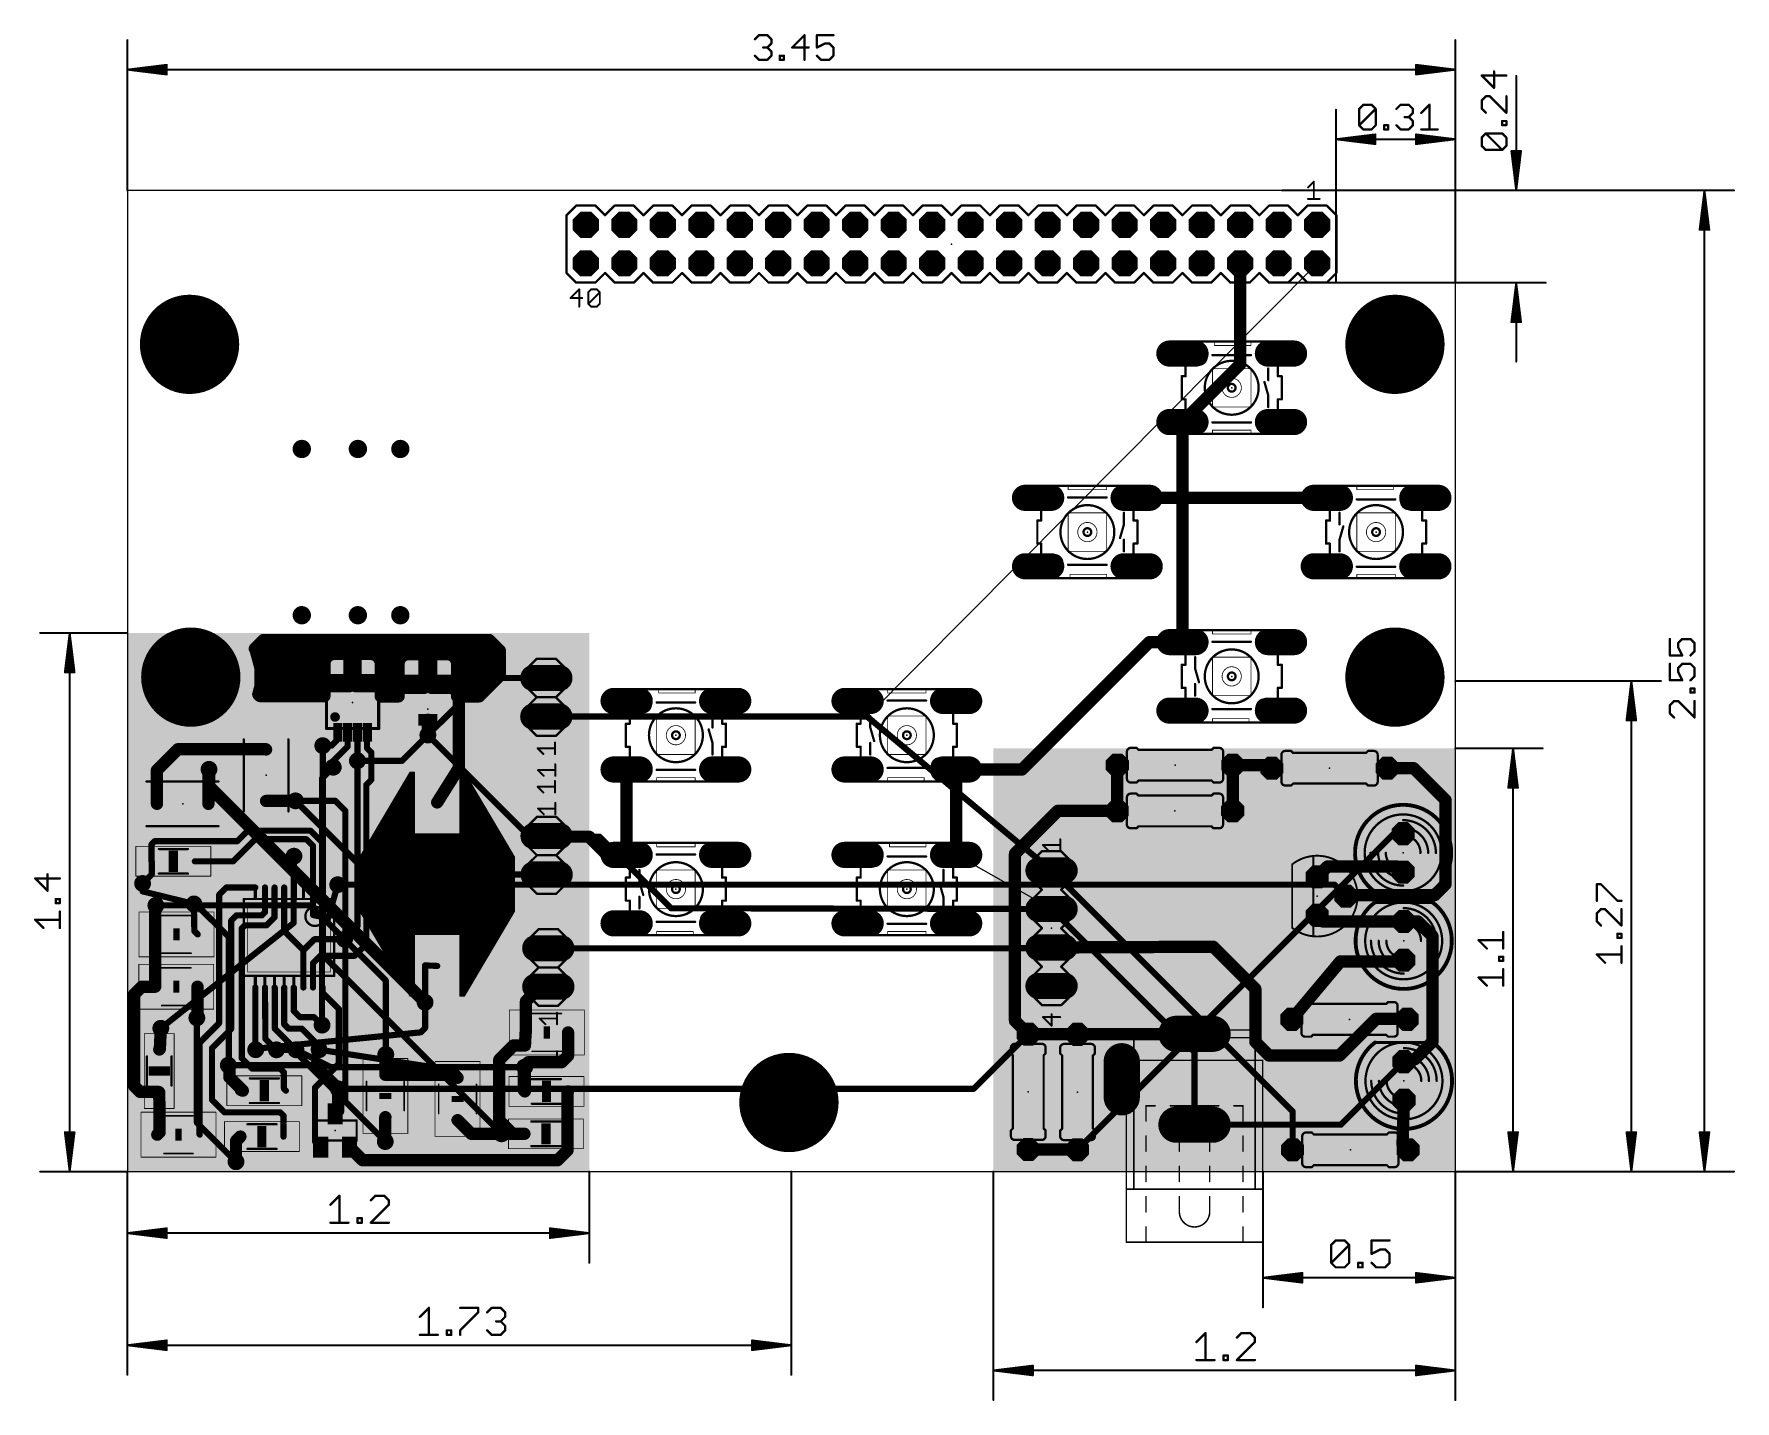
# Model space of a CAD drawing. Extents: x -0.24 to 4.18, y -0.6 to 2.96.
import ezdxf

# ---------------------------------------------------------------- set-up
doc = ezdxf.new("R2010")
doc.units = 0
for name, color, linetype in [('1', 22, 'CONTINUOUS'), ('16', 175, 'CONTINUOUS'), ('17', 82, 'CONTINUOUS'), ('18', 82, 'CONTINUOUS'), ('19', 53, 'CONTINUOUS'), ('20', 7, 'CONTINUOUS'), ('207', 250, 'CONTINUOUS'), ('21', 253, 'CONTINUOUS'), ('22', 253, 'CONTINUOUS'), ('23', 7, 'CONTINUOUS'), ('24', 7, 'CONTINUOUS'), ('29', 253, 'CONTINUOUS'), ('30', 253, 'CONTINUOUS'), ('31', 253, 'CONTINUOUS'), ('35', 253, 'CONTINUOUS'), ('39', 22, 'CONTINUOUS'), ('44', 253, 'CONTINUOUS'), ('46', 140, 'CONTINUOUS'), ('51', 253, 'CONTINUOUS'), ('52', 253, 'CONTINUOUS')]:
    doc.layers.add(name, color=color, linetype=linetype)

# ---------------------------------------------------------------- blocks, each defined once
blk = doc.blocks.new('RECT')
blk.add_solid([(-0.5, -0.5), (0.5, -0.5), (-0.5, 0.5), (0.5, 0.5)])
blk = doc.blocks.new('OCTAGONP')
at = {"const_width": 0.5}
blk.add_lwpolyline([(-0.25, -0.103553), (-0.25, 0.103553), (-0.103553, 0.25), (0.103553, 0.25), (0.25, 0.103553), (0.25, -0.103553), (0.103553, -0.25), (-0.103553, -0.25), (-0.25, -0.103553), (-0.25, 0.103553)], dxfattribs=at)
blk = doc.blocks.new('LONGP100')
at = {"const_width": 1}
blk.add_lwpolyline([(-0.5, 0), (0.5, 0)], dxfattribs=at)
at = {"const_width": 0.5}
for points in [[(-0.5, 0.25, 1), (-0.5, -0.25)], [(0.5, -0.25, 1), (0.5, 0.25)]]:
    blk.add_lwpolyline(points, format="xyb", dxfattribs=at)
blk = doc.blocks.new('ROUNDV')
at = {"const_width": 0.5}
blk.add_lwpolyline([(0, -0.25, 1), (0, 0.25, 1), (0, -0.25)], format="xyb", dxfattribs=at)

msp = doc.modelspace()

# ---------------------------------------------------------------- linework, layer by layer
at = {"layer": '1'}
for points, const_width in [([(0.00128, 2.940714, 1), (-0.00128, 2.940714)], 0.002559), ([(1.629247, 2.944, 1), (1.631368, 2.941879)], 0.003), ([(1.640983, 2.955115, 1), (1.640983, 2.952115)], 0.003), ([(1.642044, 2.952554, 1), (1.639922, 2.954676)], 0.003), ([(1.651659, 2.923088, 1), (1.651659, 2.920088)], 0.003), ([(1.663395, 2.954676, 1), (1.661274, 2.952554)], 0.003), ([(1.663395, 2.922648, 1), (1.661274, 2.920527)], 0.003), ([(1.661274, 2.922648, 1), (1.663395, 2.920527)], 0.003), ([(1.662335, 2.952115, 1), (1.662335, 2.955115)], 0.003), ([(1.662335, 2.920088, 1), (1.662335, 2.923088)], 0.003), ([(1.674511, 2.942939, 1), (1.671511, 2.942939)], 0.003), ([(1.671511, 2.932263, 1), (1.674511, 2.932263)], 0.003), ([(1.67195, 2.941879, 1), (1.674071, 2.944)], 0.003), ([(1.674071, 2.931203, 1), (1.67195, 2.933324)], 0.003), ([(1.72699, 2.923088, 1), (1.72699, 2.920088)], 0.003), ([(1.725929, 2.922648, 1), (1.728051, 2.920527)], 0.003), ([(1.760517, 2.953615, 1), (1.757517, 2.953615)], 0.003), ([(1.760078, 2.952554, 1), (1.757957, 2.954676)], 0.003), ([(1.769693, 2.920088, 1), (1.769693, 2.923088)], 0.003), ([(1.791445, 2.955115, 1), (1.791445, 2.952115)], 0.003), ([(1.792945, 2.953615, 1), (1.789945, 2.953615)], 0.003), ([(1.790774, 2.922929, 1), (1.792116, 2.920246)], 0.003), ([(1.789945, 2.921588, 1), (1.792945, 2.921588)], 0.003), ([(1.812796, 2.933763, 1), (1.812796, 2.930763)], 0.003), ([(1.813467, 2.930922, 1), (1.812126, 2.933605)], 0.003), ([(1.824533, 2.933324, 1), (1.822412, 2.931203)], 0.003), ([(1.823472, 2.930763, 1), (1.823472, 2.933763)], 0.003), ([(1.835648, 2.921588, 1), (1.832648, 2.921588)], 0.003), ([(1.833087, 2.920527, 1), (1.835209, 2.922648)], 0.003), ([(1.834148, 2.952115, 1), (1.834148, 2.955115)], 0.003), ([(3.45128, 2.940714, 1), (3.44872, 2.940714)], 0.002559), ([(0.103642, 2.876511, 1), (0.101083, 2.876511)], 0.002559), ([(0.102518, 2.875241, 1), (0.102206, 2.877781)], 0.002559), ([(0.10249, 2.872905, 1), (0.102235, 2.875452)], 0.002559), ([(1.631368, 2.901297, 1), (1.629247, 2.899175)], 0.003), ([(1.640983, 2.89106, 1), (1.640983, 2.88806)], 0.003), ([(1.639922, 2.8885, 1), (1.642044, 2.890621)], 0.003), ([(1.661274, 2.890621, 1), (1.663395, 2.8885)], 0.003), ([(1.662335, 2.88806, 1), (1.662335, 2.89106)], 0.003), ([(1.674511, 2.910912, 1), (1.671511, 2.910912)], 0.003), ([(1.671511, 2.900236, 1), (1.674511, 2.900236)], 0.003), ([(1.67195, 2.909851, 1), (1.674071, 2.911972)], 0.003), ([(1.674071, 2.899175, 1), (1.67195, 2.901297)], 0.003), ([(1.696262, 2.900236, 1), (1.693262, 2.900236)], 0.003), ([(1.694762, 2.901736, 1), (1.694762, 2.898736)], 0.003), ([(1.694762, 2.89106, 1), (1.694762, 2.88806)], 0.003), ([(1.693262, 2.88956, 1), (1.696262, 2.88956)], 0.003), ([(1.706938, 2.900236, 1), (1.703938, 2.900236)], 0.003), ([(1.703938, 2.88956, 1), (1.706938, 2.88956)], 0.003), ([(1.705438, 2.898736, 1), (1.705438, 2.901736)], 0.003), ([(1.705438, 2.88806, 1), (1.705438, 2.89106)], 0.003), ([(1.757517, 2.88956, 1), (1.760517, 2.88956)], 0.003), ([(1.792506, 2.901297, 1), (1.790384, 2.899175)], 0.003), ([(1.802121, 2.89106, 1), (1.802121, 2.88806)], 0.003), ([(1.80106, 2.8885, 1), (1.803181, 2.890621)], 0.003), ([(1.822412, 2.890621, 1), (1.824533, 2.8885)], 0.003), ([(1.823472, 2.88806, 1), (1.823472, 2.89106)], 0.003), ([(1.832648, 2.900236, 1), (1.835648, 2.900236)], 0.003), ([(1.835209, 2.899175, 1), (1.833087, 2.901297)], 0.003), ([(3.347765, 2.875452, 1), (3.34751, 2.872905)], 0.002559), ([(3.347794, 2.877781, 1), (3.347482, 2.875241)], 0.002559), ([(3.348917, 2.876511, 1), (3.346358, 2.876511)], 0.002559), ([(0, 2.865222, 1), (0, 2.862663)], 0.002559), ([(0.000156, 2.865212, 1), (-0.000156, 2.862672)], 0.002559), ([(0.000064, 2.86522, 1), (-0.000064, 2.862664)], 0.002559), ([(0.000127, 2.865215, 1), (-0.000127, 2.862669)], 0.002559), ([(-0.000064, 2.86522, 1), (0.000064, 2.862664)], 0.002559), ([(-0.000127, 2.865215, 1), (0.000127, 2.862669)], 0.002559), ([(-0.000156, 2.865212, 1), (0.000156, 2.862672)], 0.002559), ([(0.101083, 2.851374, 1), (0.103642, 2.851374)], 0.002559), ([(0.102206, 2.850104, 1), (0.102518, 2.852644)], 0.002559), ([(0.102235, 2.852433, 1), (0.10249, 2.854979)], 0.002559), ([(0.102426, 2.867782, 1), (0.102298, 2.870338)], 0.002559), ([(0.102298, 2.857546, 1), (0.102426, 2.860102)], 0.002559), ([(3.347702, 2.870338, 1), (3.347574, 2.867782)], 0.002559), ([(3.347574, 2.860102, 1), (3.347702, 2.857546)], 0.002559), ([(3.34751, 2.854979, 1), (3.347765, 2.852433)], 0.002559), ([(3.347482, 2.852644, 1), (3.347794, 2.850104)], 0.002559), ([(3.346358, 2.851374, 1), (3.348917, 2.851374)], 0.002559), ([(3.450156, 2.862672, 1), (3.449844, 2.865212)], 0.002559), ([(3.449844, 2.862672, 1), (3.450156, 2.865212)], 0.002559), ([(3.450127, 2.862669, 1), (3.449873, 2.865215)], 0.002559), ([(3.449873, 2.862669, 1), (3.450127, 2.865215)], 0.002559), ([(3.450064, 2.862664, 1), (3.449936, 2.86522)], 0.002559), ([(3.449936, 2.862664, 1), (3.450064, 2.86522)], 0.002559), ([(3.45, 2.862663, 1), (3.45, 2.865222)], 0.002559), ([(3.518438, 2.850027, 1), (3.518438, 2.847027)], 0.003), ([(3.519499, 2.849588, 1), (3.517378, 2.847466)], 0.003), ([(3.551966, 2.859203, 1), (3.548966, 2.859203)], 0.003), ([(3.582493, 2.847027, 1), (3.582493, 2.850027)], 0.003), ([(3.609391, 2.847747, 1), (3.606832, 2.847747)], 0.002559), ([(3.519938, 2.784072, 1), (3.516938, 2.784072)], 0.003), ([(3.517378, 2.785133, 1), (3.519499, 2.783011)], 0.003), ([(3.529114, 2.796248, 1), (3.529114, 2.793248)], 0.003), ([(3.530175, 2.793687, 1), (3.528053, 2.795808)], 0.003), ([(3.540851, 2.795808, 1), (3.538729, 2.793687)], 0.003), ([(3.53979, 2.793248, 1), (3.53979, 2.796248)], 0.003), ([(3.548966, 2.8165, 1), (3.551966, 2.8165)], 0.003), ([(3.549405, 2.815439, 1), (3.551526, 2.81756)], 0.003), ([(3.583993, 2.794748, 1), (3.580993, 2.794748)], 0.003), ([(3.14128, 2.75984, 1), (3.13872, 2.75984)], 0.002559), ([(3.201807, 2.762065, 1), (3.198807, 2.762065)], 0.003), ([(3.199247, 2.763126, 1), (3.201368, 2.761004)], 0.003), ([(3.210983, 2.774241, 1), (3.210983, 2.771241)], 0.003), ([(3.212044, 2.77168, 1), (3.209922, 2.773801)], 0.003), ([(3.233395, 2.773801, 1), (3.231274, 2.77168)], 0.003), ([(3.232335, 2.771241, 1), (3.232335, 2.774241)], 0.003), ([(3.244511, 2.762065, 1), (3.241511, 2.762065)], 0.003), ([(3.244071, 2.761004, 1), (3.24195, 2.763126)], 0.003), ([(3.24195, 2.761004, 1), (3.244071, 2.763126)], 0.003), ([(3.295929, 2.763126, 1), (3.298051, 2.761004)], 0.003), ([(3.307666, 2.774241, 1), (3.307666, 2.771241)], 0.003), ([(3.308726, 2.77168, 1), (3.306605, 2.773801)], 0.003), ([(3.318341, 2.742213, 1), (3.318341, 2.739213)], 0.003), ([(3.330078, 2.773801, 1), (3.327957, 2.77168)], 0.003), ([(3.330078, 2.741774, 1), (3.327957, 2.739653)], 0.003), ([(3.327957, 2.741774, 1), (3.330078, 2.739653)], 0.003), ([(3.329017, 2.771241, 1), (3.329017, 2.774241)], 0.003), ([(3.329017, 2.739213, 1), (3.329017, 2.742213)], 0.003), ([(3.341193, 2.762065, 1), (3.338193, 2.762065)], 0.003), ([(3.338193, 2.751389, 1), (3.341193, 2.751389)], 0.003), ([(3.338632, 2.761004, 1), (3.340754, 2.763126)], 0.003), ([(3.340754, 2.750329, 1), (3.338632, 2.75245)], 0.003), ([(3.360384, 2.75245, 1), (3.362506, 2.750329)], 0.003), ([(3.384296, 2.772741, 1), (3.381296, 2.772741)], 0.003), ([(3.383857, 2.77168, 1), (3.381736, 2.773801)], 0.003), ([(3.45128, 2.75984, 1), (3.44872, 2.75984)], 0.002559), ([(3.516938, 2.76272, 1), (3.519938, 2.76272)], 0.003), ([(3.519499, 2.763781, 1), (3.517378, 2.76166)], 0.003), ([(3.528053, 2.750984, 1), (3.530175, 2.753105)], 0.003), ([(3.580993, 2.752045, 1), (3.583993, 2.752045)], 0.003), ([(3.581432, 2.750984, 1), (3.583554, 2.753105)], 0.003), ([(3.198807, 2.719362, 1), (3.201807, 2.719362)], 0.003), ([(3.201368, 2.720422, 1), (3.199247, 2.718301)], 0.003), ([(3.199247, 2.720422, 1), (3.201368, 2.718301)], 0.003), ([(3.210983, 2.710186, 1), (3.210983, 2.707186)], 0.003), ([(3.209922, 2.707625, 1), (3.212044, 2.709747)], 0.003), ([(3.231274, 2.709747, 1), (3.233395, 2.707625)], 0.003), ([(3.232335, 2.707186, 1), (3.232335, 2.710186)], 0.003), ([(3.243642, 2.695637, 1), (3.241083, 2.695637)], 0.002559), ([(3.241511, 2.719362, 1), (3.244511, 2.719362)], 0.003), ([(3.244071, 2.718301, 1), (3.24195, 2.720423)], 0.003), ([(3.242518, 2.694367, 1), (3.242206, 2.696907)], 0.002559), ([(3.24249, 2.692031, 1), (3.242235, 2.694577)], 0.002559), ([(3.266262, 2.719362, 1), (3.263262, 2.719362)], 0.003), ([(3.264762, 2.720862, 1), (3.264762, 2.717862)], 0.003), ([(3.264762, 2.710186, 1), (3.264762, 2.707186)], 0.003), ([(3.263262, 2.708686, 1), (3.266262, 2.708686)], 0.003), ([(3.276938, 2.719362, 1), (3.273938, 2.719362)], 0.003), ([(3.273938, 2.708686, 1), (3.276938, 2.708686)], 0.003), ([(3.275438, 2.717862, 1), (3.275438, 2.720862)], 0.003), ([(3.275438, 2.707186, 1), (3.275438, 2.710186)], 0.003), ([(3.298051, 2.720422, 1), (3.295929, 2.718301)], 0.003), ([(3.307666, 2.710186, 1), (3.307666, 2.707186)], 0.003), ([(3.306605, 2.707625, 1), (3.308726, 2.709747)], 0.003), ([(3.327957, 2.709747, 1), (3.330078, 2.707625)], 0.003), ([(3.329017, 2.707186, 1), (3.329017, 2.710186)], 0.003), ([(3.341193, 2.730038, 1), (3.338193, 2.730038)], 0.003), ([(3.338193, 2.719362, 1), (3.341193, 2.719362)], 0.003), ([(3.338632, 2.728977, 1), (3.340754, 2.731098)], 0.003), ([(3.340754, 2.718301, 1), (3.338632, 2.720423)], 0.003), ([(3.347794, 2.696907, 1), (3.347482, 2.694367)], 0.002559), ([(3.348917, 2.695637, 1), (3.346358, 2.695637)], 0.002559), ([(3.347765, 2.694577, 1), (3.34751, 2.692031)], 0.002559), ([(3.361445, 2.710186, 1), (3.361445, 2.707186)], 0.003), ([(3.381296, 2.708686, 1), (3.384296, 2.708686)], 0.003), ([(3.404148, 2.707186, 1), (3.404148, 2.710186)], 0.003), ([(3.530175, 2.699126, 1), (3.528053, 2.697005)], 0.003), ([(3.529114, 2.699565, 1), (3.529114, 2.696565)], 0.003), ([(3.530175, 2.697005, 1), (3.528053, 2.699126)], 0.003), ([(3.573317, 2.730493, 1), (3.570317, 2.730493)], 0.003), ([(3.571817, 2.731993, 1), (3.571817, 2.728993)], 0.003), ([(3.571817, 2.721317, 1), (3.571817, 2.718317)], 0.003), ([(3.570317, 2.719817, 1), (3.573317, 2.719817)], 0.003), ([(3.572878, 2.699126, 1), (3.570757, 2.697005)], 0.003), ([(3.571817, 2.696565, 1), (3.571817, 2.699565)], 0.003), ([(3.583993, 2.730493, 1), (3.580993, 2.730493)], 0.003), ([(3.580993, 2.719817, 1), (3.583993, 2.719817)], 0.003), ([(3.582493, 2.728993, 1), (3.582493, 2.731993)], 0.003), ([(3.582493, 2.718317, 1), (3.582493, 2.721317)], 0.003), ([(3.14, 2.684348, 1), (3.14, 2.681789)], 0.002559), ([(3.140156, 2.684338, 1), (3.139844, 2.681798)], 0.002559), ([(3.140064, 2.684346, 1), (3.139936, 2.68179)], 0.002559), ([(3.140127, 2.684341, 1), (3.139873, 2.681795)], 0.002559), ([(3.139936, 2.684346, 1), (3.140064, 2.68179)], 0.002559), ([(3.139873, 2.684341, 1), (3.140127, 2.681795)], 0.002559), ([(3.139844, 2.684338, 1), (3.140156, 2.681798)], 0.002559), ([(3.241083, 2.6705, 1), (3.243642, 2.6705)], 0.002559), ([(3.242206, 2.66923, 1), (3.242518, 2.671769)], 0.002559), ([(3.242235, 2.671559, 1), (3.24249, 2.674105)], 0.002559), ([(3.242426, 2.686908, 1), (3.242298, 2.689464)], 0.002559), ([(3.242298, 2.676672, 1), (3.242426, 2.679228)], 0.002559), ([(3.347702, 2.689464, 1), (3.347574, 2.686908)], 0.002559), ([(3.347574, 2.679228, 1), (3.347702, 2.676672)], 0.002559), ([(3.34751, 2.674105, 1), (3.347765, 2.671559)], 0.002559), ([(3.347482, 2.671769, 1), (3.347794, 2.66923)], 0.002559), ([(3.346358, 2.6705, 1), (3.348917, 2.6705)], 0.002559), ([(3.450156, 2.681798, 1), (3.449844, 2.684338)], 0.002559), ([(3.449844, 2.681798, 1), (3.450156, 2.684338)], 0.002559), ([(3.450127, 2.681795, 1), (3.449873, 2.684341)], 0.002559), ([(3.449873, 2.681795, 1), (3.450127, 2.684341)], 0.002559), ([(3.450064, 2.68179, 1), (3.449936, 2.684346)], 0.002559), ([(3.449936, 2.68179, 1), (3.450064, 2.684346)], 0.002559), ([(3.45, 2.681789, 1), (3.45, 2.684348)], 0.002559), ([(3.519938, 2.68739, 1), (3.516938, 2.68739)], 0.003), ([(3.519499, 2.667099, 1), (3.517378, 2.664977)], 0.003), ([(3.516938, 2.666038, 1), (3.519938, 2.666038)], 0.003), ([(3.517378, 2.68845, 1), (3.519499, 2.686329)], 0.003), ([(3.529114, 2.656862, 1), (3.529114, 2.653862)], 0.003), ([(3.528053, 2.654302, 1), (3.530175, 2.656423)], 0.003), ([(3.570757, 2.656423, 1), (3.572878, 2.654302)], 0.003), ([(3.570757, 2.654302, 1), (3.572878, 2.656423)], 0.003), ([(3.571817, 2.653862, 1), (3.571817, 2.656862)], 0.003), ([(3.583993, 2.68739, 1), (3.580993, 2.68739)], 0.003), ([(3.580993, 2.666038, 1), (3.583993, 2.666038)], 0.003), ([(3.581432, 2.686329, 1), (3.583554, 2.68845)], 0.003), ([(3.583554, 2.664977, 1), (3.581432, 2.667099)], 0.003), ([(3.596813, 2.652518, 1), (3.594273, 2.652206)], 0.002559), ([(3.595543, 2.653642, 1), (3.595543, 2.651083)], 0.002559), ([(3.599148, 2.65249, 1), (3.596602, 2.652235)], 0.002559), ([(3.604271, 2.652426, 1), (3.601715, 2.652298)], 0.002559), ([(3.614507, 2.652298, 1), (3.611951, 2.652426)], 0.002559), ([(3.61962, 2.652235, 1), (3.617074, 2.65249)], 0.002559), ([(3.62195, 2.652206, 1), (3.61941, 2.652518)], 0.002559), ([(3.62068, 2.651083, 1), (3.62068, 2.653642)], 0.002559), ([(-0.00128, 2.55, 1), (0.00128, 2.55)], 0.002559), ([(3, 2.55128, 1), (3, 2.54872)], 0.002559), ([(3.45, 2.55128, 1), (3.45, 2.54872)], 0.002559), ([(3.44872, 2.55, 1), (3.45128, 2.55)], 0.002559), ([(3.606841, 2.550156, 1), (3.609381, 2.549844)], 0.002559), ([(3.606838, 2.550127, 1), (3.609384, 2.549873)], 0.002559), ([(3.606833, 2.550064, 1), (3.609389, 2.549936)], 0.002559), ([(3.606832, 2.55, 1), (3.609391, 2.55)], 0.002559), ([(3.606833, 2.549936, 1), (3.609389, 2.550064)], 0.002559), ([(3.606838, 2.549873, 1), (3.609384, 2.550127)], 0.002559), ([(3.606841, 2.549844, 1), (3.609381, 2.550156)], 0.002559), ([(3.684883, 2.54872, 1), (3.684883, 2.55128)], 0.002559), ([(4.09843, 2.550156, 1), (4.09589, 2.549844)], 0.002559), ([(4.098438, 2.550064, 1), (4.095882, 2.549936)], 0.002559), ([(4.098433, 2.550127, 1), (4.095887, 2.549873)], 0.002559), ([(4.09844, 2.55, 1), (4.095881, 2.55)], 0.002559), ([(4.098438, 2.549936, 1), (4.095882, 2.550064)], 0.002559), ([(4.098433, 2.549873, 1), (4.095887, 2.550127)], 0.002559), ([(4.09843, 2.549844, 1), (4.09589, 2.550156)], 0.002559), ([(4.173932, 2.54872, 1), (4.173932, 2.55128)], 0.002559), ([(4.084592, 2.448917, 1), (4.084592, 2.446358)], 0.002559), ([(4.083322, 2.447794, 1), (4.085862, 2.447482)], 0.002559), ([(4.085651, 2.447765, 1), (4.088197, 2.44751)], 0.002559), ([(4.090764, 2.447702, 1), (4.09332, 2.447574)], 0.002559), ([(4.101, 2.447574, 1), (4.103556, 2.447702)], 0.002559), ([(4.106123, 2.44751, 1), (4.10867, 2.447765)], 0.002559), ([(4.108459, 2.447482, 1), (4.110999, 2.447794)], 0.002559), ([(4.109729, 2.446358, 1), (4.109729, 2.448917)], 0.002559), ([(2.89884, 2.36052, 1), (2.88284, 2.36052)], 0.016), ([(3, 2.31128, 1), (3, 2.30872)], 0.002559), ([(3.13872, 2.31, 1), (3.14128, 2.31)], 0.002559), ([(3.44872, 2.31, 1), (3.45128, 2.31)], 0.002559), ([(3.609391, 2.31, 1), (3.606832, 2.31)], 0.002559), ([(3.609381, 2.310156, 1), (3.606841, 2.309844)], 0.002559), ([(3.609389, 2.310064, 1), (3.606833, 2.309936)], 0.002559), ([(3.609384, 2.310127, 1), (3.606838, 2.309873)], 0.002559), ([(3.609389, 2.309936, 1), (3.606833, 2.310064)], 0.002559), ([(3.609384, 2.309873, 1), (3.606838, 2.310127)], 0.002559), ([(3.609381, 2.309844, 1), (3.606841, 2.310156)], 0.002559), ([(3.684883, 2.30872, 1), (3.684883, 2.31128)], 0.002559), ([(3.595543, 2.208917, 1), (3.595543, 2.206358)], 0.002559), ([(3.62068, 2.206358, 1), (3.62068, 2.208917)], 0.002559), ([(3.594273, 2.207794, 1), (3.596813, 2.207482)], 0.002559), ([(3.596602, 2.207765, 1), (3.599148, 2.20751)], 0.002559), ([(3.601715, 2.207702, 1), (3.604271, 2.207574)], 0.002559), ([(3.611951, 2.207574, 1), (3.614507, 2.207702)], 0.002559), ([(3.617074, 2.20751, 1), (3.61962, 2.207765)], 0.002559), ([(3.61941, 2.207482, 1), (3.62195, 2.207794)], 0.002559), ([(2.88284, 2.09794, 1), (2.89884, 2.09794)], 0.016), ([(2.896497, 2.092283, 1), (2.885183, 2.103597)], 0.016), ([(3.606832, 2.105276, 1), (3.609391, 2.105276)], 0.002559), ([(2.749, 1.9481, 1), (2.733, 1.9481)], 0.016), ([(2.735343, 1.953757, 1), (2.746657, 1.942443)], 0.016), ([(2.622, 1.7591, 1), (2.622, 1.7431)], 0.016), ([(2.622, 1.7591, 1), (2.622, 1.7431)], 0.016), ([(2.742997, 1.756757, 1), (2.731683, 1.745443)], 0.016), ([(2.749, 1.74744, 1), (2.733, 1.74744)], 0.016), ([(2.733, 1.74744, 1), (2.749, 1.74744)], 0.016), ([(2.735343, 1.741783, 1), (2.746657, 1.753097)], 0.016), ([(2.73734, 1.7431, 1), (2.73734, 1.7591)], 0.016), ([(3.116, 1.7431, 1), (3.116, 1.7591)], 0.016), ([(-0.226772, 1.40128, 1), (-0.226772, 1.39872)], 0.002559), ([(-0.14872, 1.4, 1), (-0.15128, 1.4)], 0.002559), ([(-0.14873, 1.400156, 1), (-0.15127, 1.399844)], 0.002559), ([(-0.148722, 1.400064, 1), (-0.151278, 1.399936)], 0.002559), ([(-0.148727, 1.400127, 1), (-0.151273, 1.399873)], 0.002559), ([(-0.148722, 1.399936, 1), (-0.151278, 1.400064)], 0.002559), ([(-0.148727, 1.399873, 1), (-0.151273, 1.400127)], 0.002559), ([(-0.14873, 1.399844, 1), (-0.15127, 1.400156)], 0.002559), ([(0, 1.39872, 1), (0, 1.40128)], 0.002559), ([(0.337867, 1.363029, 1), (0.324011, 1.355029)], 0.016), ([(0.325282, 1.364686, 1), (0.336596, 1.353372)], 0.016), ([(0.341002, 1.357054, 1), (0.325548, 1.352913)], 0.016), ([(0.34791, 1.384, 1), (0.34791, 1.368)], 0.016), ([(0.3534, 1.38949, 1), (0.3534, 1.37349)], 0.016), ([(0.359057, 1.375833, 1), (0.347743, 1.387147)], 0.016), ([(0.945367, 1.387147, 1), (0.934053, 1.375833)], 0.016), ([(0.93971, 1.37349, 1), (0.93971, 1.38949)], 0.016), ([(0.9452, 1.368, 1), (0.9452, 1.384)], 0.016), ([(2.6552, 1.3841, 1), (2.6552, 1.3681)], 0.016), ([(2.660857, 1.370443, 1), (2.649543, 1.381757)], 0.016), ([(2.733, 1.3761, 1), (2.749, 1.3761)], 0.016), ([(2.741, 1.3681, 1), (2.741, 1.3841)], 0.016), ([(4.008987, 1.384148, 1), (4.005987, 1.384148)], 0.003), ([(4.030339, 1.373472, 1), (4.027339, 1.373472)], 0.003), ([(4.027778, 1.374533, 1), (4.0299, 1.372412)], 0.003), ([(4.039515, 1.385648, 1), (4.039515, 1.382648)], 0.003), ([(4.040575, 1.383087, 1), (4.038454, 1.385209)], 0.003), ([(4.061927, 1.385209, 1), (4.059806, 1.383087)], 0.003), ([(4.060866, 1.382648, 1), (4.060866, 1.385648)], 0.003), ([(4.073042, 1.373472, 1), (4.070042, 1.373472)], 0.003), ([(4.070481, 1.372412, 1), (4.072603, 1.374533)], 0.003), ([(0.326347, 1.350984, 1), (0.340203, 1.358984)], 0.016), ([(0.336218, 1.352, 1), (0.336218, 1.336)], 0.016), ([(0.344792, 1.32, 1), (0.344792, 1.304)], 0.016), ([(0.519666, 1.321861, 1), (0.503666, 1.321861)], 0.016), ([(0.50382, 1.323421, 1), (0.519512, 1.3203)], 0.016), ([(0.505274, 1.329945, 1), (0.520056, 1.323822)], 0.016), ([(0.520512, 1.325323, 1), (0.504819, 1.328444)], 0.016), ([(0.507973, 1.33606, 1), (0.521277, 1.327171)], 0.016), ([(0.522016, 1.328554, 1), (0.507234, 1.334677)], 0.016), ([(0.511814, 1.341531, 1), (0.523127, 1.330217)], 0.016), ([(0.524122, 1.331429, 1), (0.510819, 1.340318)], 0.016), ([(0.511666, 1.304, 1), (0.511666, 1.32)], 0.016), ([(0.516647, 1.346147, 1), (0.525537, 1.332844)], 0.016), ([(0.526749, 1.333838, 1), (0.515435, 1.345152)], 0.016), ([(0.522289, 1.349732, 1), (0.528412, 1.33495)], 0.016), ([(0.529795, 1.335689, 1), (0.520906, 1.348992)], 0.016), ([(0.528521, 1.352147, 1), (0.531643, 1.336454)], 0.016), ([(0.533143, 1.33691, 1), (0.527021, 1.351692)], 0.016), ([(0.535105, 1.3533, 1), (0.535105, 1.3373)], 0.016), ([(0.529356, 1.336, 1), (0.529356, 1.352)], 0.016), ([(0.536666, 1.337453, 1), (0.533545, 1.353146)], 0.016), ([(0.585288, 1.3453, 1), (0.569288, 1.3453)], 0.016), ([(0.577288, 1.352, 1), (0.577288, 1.336)], 0.016), ([(0.577288, 1.32, 1), (0.577288, 1.304)], 0.016), ([(0.577288, 1.3373, 1), (0.577288, 1.3533)], 0.016), ([(0.600532, 1.3453, 1), (0.584532, 1.3453)], 0.016), ([(0.592532, 1.3533, 1), (0.592532, 1.3373)], 0.016), ([(0.592532, 1.336, 1), (0.592532, 1.352)], 0.016), ([(0.592532, 1.304, 1), (0.592532, 1.32)], 0.016), ([(0.636276, 1.353146, 1), (0.633154, 1.337453)], 0.016), ([(0.6428, 1.351692, 1), (0.636677, 1.33691)], 0.016), ([(0.640464, 1.352, 1), (0.640464, 1.336)], 0.016), ([(0.634715, 1.3373, 1), (0.634715, 1.3533)], 0.016), ([(0.648915, 1.348992, 1), (0.640025, 1.335689)], 0.016), ([(0.638178, 1.336454, 1), (0.641299, 1.352147)], 0.016), ([(0.654385, 1.345152, 1), (0.643071, 1.333838)], 0.016), ([(0.641408, 1.33495, 1), (0.647531, 1.349732)], 0.016), ([(0.644284, 1.332844, 1), (0.653173, 1.346147)], 0.016), ([(0.659001, 1.340318, 1), (0.645698, 1.331429)], 0.016), ([(0.646693, 1.330217, 1), (0.658007, 1.341531)], 0.016), ([(0.662586, 1.334677, 1), (0.647804, 1.328554)], 0.016), ([(0.648543, 1.327171, 1), (0.661847, 1.33606)], 0.016), ([(0.665001, 1.328444, 1), (0.649309, 1.325323)], 0.016), ([(0.649764, 1.323822, 1), (0.664546, 1.329945)], 0.016), ([(0.666154, 1.321861, 1), (0.650154, 1.321861)], 0.016), ([(0.658154, 1.32, 1), (0.658154, 1.304)], 0.016), ([(0.650308, 1.3203, 1), (0.666, 1.323421)], 0.016), ([(0.71252, 1.321371, 1), (0.69652, 1.321371)], 0.016), ([(0.696674, 1.322932, 1), (0.712366, 1.31981)], 0.016), ([(0.698128, 1.329455, 1), (0.71291, 1.323333)], 0.016), ([(0.713365, 1.324833, 1), (0.697673, 1.327955)], 0.016), ([(0.700827, 1.33557, 1), (0.714131, 1.326681)], 0.016), ([(0.71487, 1.328064, 1), (0.700088, 1.334187)], 0.016), ([(0.704667, 1.341041, 1), (0.715981, 1.329727)], 0.016), ([(0.716976, 1.330939, 1), (0.703673, 1.339829)], 0.016), ([(0.70452, 1.304, 1), (0.70452, 1.32)], 0.016), ([(0.709501, 1.345657, 1), (0.71839, 1.332354)], 0.016), ([(0.719603, 1.333349, 1), (0.708289, 1.344662)], 0.016), ([(0.715143, 1.349242, 1), (0.721266, 1.33446)], 0.016), ([(0.722649, 1.335199, 1), (0.713759, 1.348503)], 0.016), ([(0.721375, 1.351657, 1), (0.724496, 1.335964)], 0.016), ([(0.725997, 1.33642, 1), (0.719874, 1.351202)], 0.016), ([(0.727959, 1.35281, 1), (0.727959, 1.33681)], 0.016), ([(0.723887, 1.336, 1), (0.723887, 1.352)], 0.016), ([(0.72952, 1.336964, 1), (0.726398, 1.352656)], 0.016), ([(0.77952, 1.34481, 1), (0.76352, 1.34481)], 0.016), ([(0.77152, 1.352, 1), (0.77152, 1.336)], 0.016), ([(0.77152, 1.32, 1), (0.77152, 1.304)], 0.016), ([(0.77152, 1.33681, 1), (0.77152, 1.35281)], 0.016), ([(0.78952, 1.35281, 1), (0.78952, 1.33681)], 0.016), ([(0.79752, 1.34481, 1), (0.78152, 1.34481)], 0.016), ([(0.78952, 1.336, 1), (0.78952, 1.352)], 0.016), ([(0.78952, 1.304, 1), (0.78952, 1.32)], 0.016), ([(0.834641, 1.352656, 1), (0.83152, 1.336964)], 0.016), ([(0.837152, 1.352, 1), (0.837152, 1.336)], 0.016), ([(0.841165, 1.351202, 1), (0.835042, 1.33642)], 0.016), ([(0.833081, 1.33681, 1), (0.833081, 1.35281)], 0.016), ([(0.84728, 1.348503, 1), (0.838391, 1.335199)], 0.016), ([(0.836543, 1.335964, 1), (0.839664, 1.351657)], 0.016), ([(0.852751, 1.344662, 1), (0.841437, 1.333349)], 0.016), ([(0.839774, 1.33446, 1), (0.845897, 1.349242)], 0.016), ([(0.842649, 1.332354, 1), (0.851538, 1.345657)], 0.016), ([(0.857367, 1.339829, 1), (0.844064, 1.330939)], 0.016), ([(0.845058, 1.329727, 1), (0.856372, 1.341041)], 0.016), ([(0.860952, 1.334187, 1), (0.84617, 1.328064)], 0.016), ([(0.846909, 1.326681, 1), (0.860212, 1.33557)], 0.016), ([(0.863367, 1.327955, 1), (0.847674, 1.324833)], 0.016), ([(0.848129, 1.323333, 1), (0.862912, 1.329455)], 0.016), ([(0.86452, 1.321371, 1), (0.84852, 1.321371)], 0.016), ([(0.85652, 1.32, 1), (0.85652, 1.304)], 0.016), ([(0.848673, 1.31981, 1), (0.864366, 1.322932)], 0.016), ([(0.9758, 1.3534, 1), (0.9598, 1.3534)], 0.016), ([(0.962143, 1.347743, 1), (0.973457, 1.359057)], 0.016), ([(0.9678, 1.336, 1), (0.9678, 1.352)], 0.016), ([(0.9678, 1.304, 1), (0.9678, 1.32)], 0.016), ([(4.007487, 1.342945, 1), (4.007487, 1.339945)], 0.003), ([(4.005987, 1.341445, 1), (4.008987, 1.341445)], 0.003), ([(4.030181, 1.363467, 1), (4.027497, 1.362126)], 0.003), ([(4.027339, 1.362796, 1), (4.030339, 1.362796)], 0.003), ([(4.038173, 1.340774, 1), (4.040856, 1.342116)], 0.003), ([(4.039515, 1.339945, 1), (4.039515, 1.342945)], 0.003), ([(4.059806, 1.342506, 1), (4.061927, 1.340384)], 0.003), ([(4.070042, 1.352121, 1), (4.073042, 1.352121)], 0.003), ([(4.072603, 1.35106, 1), (4.070481, 1.353181)], 0.003), ([(-0.162569, 1.298917, 1), (-0.162569, 1.296358)], 0.002559), ([(-0.163839, 1.297794, 1), (-0.161299, 1.297482)], 0.002559), ([(-0.161509, 1.297765, 1), (-0.158963, 1.29751)], 0.002559), ([(-0.156396, 1.297702, 1), (-0.15384, 1.297574)], 0.002559), ([(-0.14616, 1.297574, 1), (-0.143604, 1.297702)], 0.002559), ([(-0.141037, 1.29751, 1), (-0.138491, 1.297765)], 0.002559), ([(-0.138701, 1.297482, 1), (-0.136161, 1.297794)], 0.002559), ([(-0.137431, 1.296358, 1), (-0.137431, 1.298917)], 0.002559), ([(0.35361, 1.308949, 1), (0.33761, 1.308949)], 0.016), ([(0.34561, 1.288, 1), (0.34561, 1.272)], 0.016), ([(0.337882, 1.306879, 1), (0.353337, 1.31102)], 0.016), ([(0.511666, 1.284922, 1), (0.511666, 1.268922)], 0.016), ([(0.503666, 1.276922, 1), (0.519666, 1.276922)], 0.016), ([(0.511666, 1.272, 1), (0.511666, 1.288)], 0.016), ([(0.585287, 1.276922, 1), (0.569287, 1.276922)], 0.016), ([(0.577288, 1.288, 1), (0.577288, 1.272)], 0.016), ([(0.577288, 1.284923, 1), (0.577288, 1.268923)], 0.016), ([(0.569288, 1.276923, 1), (0.585288, 1.276923)], 0.016), ([(0.58491, 1.2773, 1), (0.58491, 1.2613)], 0.016), ([(0.577287, 1.268922, 1), (0.577287, 1.284922)], 0.016), ([(0.584532, 1.276923, 1), (0.600532, 1.276923)], 0.016), ([(0.600533, 1.276922, 1), (0.584533, 1.276922)], 0.016), ([(0.592533, 1.284922, 1), (0.592533, 1.268922)], 0.016), ([(0.592532, 1.272, 1), (0.592532, 1.288)], 0.016), ([(0.592532, 1.268923, 1), (0.592532, 1.284923)], 0.016), ([(0.658154, 1.288, 1), (0.658154, 1.272)], 0.016), ([(0.650154, 1.276922, 1), (0.666154, 1.276922)], 0.016), ([(0.658154, 1.268922, 1), (0.658154, 1.284922)], 0.016), ([(0.70452, 1.28331, 1), (0.70452, 1.26731)], 0.016), ([(0.69652, 1.27531, 1), (0.71252, 1.27531)], 0.016), ([(0.70452, 1.272, 1), (0.70452, 1.288)], 0.016), ([(0.779519, 1.27531, 1), (0.763519, 1.27531)], 0.016), ([(0.77152, 1.288, 1), (0.77152, 1.272)], 0.016), ([(0.77152, 1.283311, 1), (0.77152, 1.267311)], 0.016), ([(0.76352, 1.275311, 1), (0.77952, 1.275311)], 0.016), ([(0.783187, 1.274957, 1), (0.771873, 1.263643)], 0.016), ([(0.771519, 1.26731, 1), (0.771519, 1.28331)], 0.016), ([(0.78052, 1.27431, 1), (0.78052, 1.25831)], 0.016), ([(0.77753, 1.2613, 1), (0.77753, 1.2773)], 0.016), ([(0.78152, 1.275311, 1), (0.79752, 1.275311)], 0.016), ([(0.797521, 1.27531, 1), (0.781521, 1.27531)], 0.016), ([(0.789521, 1.28331, 1), (0.789521, 1.26731)], 0.016), ([(0.78952, 1.272, 1), (0.78952, 1.288)], 0.016), ([(0.78952, 1.267311, 1), (0.78952, 1.283311)], 0.016), ([(0.841377, 1.271967, 1), (0.830063, 1.260653)], 0.016), ([(0.83572, 1.25831, 1), (0.83572, 1.27431)], 0.016), ([(0.85652, 1.288, 1), (0.85652, 1.272)], 0.016), ([(0.84852, 1.27531, 1), (0.86452, 1.27531)], 0.016), ([(0.85652, 1.26731, 1), (0.85652, 1.28331)], 0.016), ([(0.95871, 1.272, 1), (0.95871, 1.288)], 0.016), ([(0.9598, 1.28909, 1), (0.9758, 1.28909)], 0.016), ([(0.973457, 1.283433, 1), (0.962143, 1.294747)], 0.016), ([(4.008987, 1.319693, 1), (4.005987, 1.319693)], 0.003), ([(4.030339, 1.309017, 1), (4.027339, 1.309017)], 0.003), ([(4.027778, 1.310078, 1), (4.0299, 1.307957)], 0.003), ([(4.030181, 1.299012, 1), (4.027497, 1.297671)], 0.003), ([(4.027339, 1.298341, 1), (4.030339, 1.298341)], 0.003), ([(4.039515, 1.321193, 1), (4.039515, 1.318193)], 0.003), ([(4.040575, 1.318632, 1), (4.038454, 1.320754)], 0.003), ([(4.061927, 1.320754, 1), (4.059806, 1.318632)], 0.003), ([(4.060866, 1.318193, 1), (4.060866, 1.321193)], 0.003), ([(4.073042, 1.309017, 1), (4.070042, 1.309017)], 0.003), ([(4.070042, 1.287666, 1), (4.073042, 1.287666)], 0.003), ([(4.070481, 1.307957, 1), (4.072603, 1.310078)], 0.003), ([(4.072603, 1.286605, 1), (4.070481, 1.288726)], 0.003), ([(0.332282, 1.242461, 1), (0.347737, 1.23832)], 0.016), ([(0.345666, 1.246047, 1), (0.334353, 1.234733)], 0.016), ([(0.342048, 1.256, 1), (0.342048, 1.24)], 0.016), ([(0.344552, 1.24387, 1), (0.344508, 1.22787)], 0.016), ([(0.33761, 1.261291, 1), (0.35361, 1.261291)], 0.016), ([(0.353337, 1.25922, 1), (0.337882, 1.263362)], 0.016), ([(0.338873, 1.230213, 1), (0.350187, 1.241527)], 0.016), ([(0.511666, 1.269678, 1), (0.511666, 1.253678)], 0.016), ([(0.519666, 1.261678, 1), (0.503666, 1.261677)], 0.016), ([(0.503666, 1.235412, 1), (0.519666, 1.235412)], 0.016), ([(0.511644, 1.227412, 1), (0.511688, 1.243412)], 0.016), ([(0.511666, 1.24, 1), (0.511666, 1.256)], 0.016), ([(0.569287, 1.261678, 1), (0.585287, 1.261678)], 0.016), ([(0.577287, 1.253678, 1), (0.577287, 1.269678)], 0.016), ([(0.592533, 1.269678, 1), (0.592533, 1.253678)], 0.016), ([(0.584533, 1.261678, 1), (0.600533, 1.261678)], 0.016), ([(0.666154, 1.261678, 1), (0.650154, 1.261678)], 0.016), ([(0.658154, 1.256, 1), (0.658154, 1.24)], 0.016), ([(0.658154, 1.24313, 1), (0.658154, 1.22713)], 0.016), ([(0.650154, 1.23513, 1), (0.666154, 1.23513)], 0.016), ([(0.658154, 1.253678, 1), (0.658154, 1.269678)], 0.016), ([(0.70452, 1.26531, 1), (0.70452, 1.24931)], 0.016), ([(0.71252, 1.25731, 1), (0.69652, 1.25731)], 0.016), ([(0.69652, 1.23513, 1), (0.71252, 1.23513)], 0.016), ([(0.70452, 1.24, 1), (0.70452, 1.256)], 0.016), ([(0.70452, 1.22713, 1), (0.70452, 1.24313)], 0.016), ([(0.763519, 1.25731, 1), (0.779519, 1.25731)], 0.016), ([(0.771519, 1.24931, 1), (0.771519, 1.26531)], 0.016), ([(0.774863, 1.260653, 1), (0.786177, 1.271967)], 0.016), ([(0.789521, 1.26531, 1), (0.789521, 1.24931)], 0.016), ([(0.781521, 1.25731, 1), (0.797521, 1.25731)], 0.016), ([(0.86452, 1.25731, 1), (0.84852, 1.25731)], 0.016), ([(0.85652, 1.256, 1), (0.85652, 1.24)], 0.016), ([(0.85652, 1.24313, 1), (0.85652, 1.22713)], 0.016), ([(0.84852, 1.23513, 1), (0.86452, 1.23513)], 0.016), ([(0.86862, 1.24141, 1), (0.85262, 1.24141)], 0.016), ([(0.854963, 1.235753, 1), (0.866277, 1.247067)], 0.016), ([(0.85652, 1.24931, 1), (0.85652, 1.26531)], 0.016), ([(0.908183, 1.240787, 1), (0.919497, 1.229473)], 0.016), ([(0.91384, 1.22713, 1), (0.91384, 1.24313)], 0.016), ([(0.92671, 1.24, 1), (0.92671, 1.256)], 0.016), ([(3.45, 1.27628, 1), (3.45, 1.27372)], 0.002559), ([(3.90853, 1.275, 1), (3.90597, 1.275)], 0.002559), ([(3.90852, 1.275156, 1), (3.90598, 1.274844)], 0.002559), ([(3.908528, 1.275064, 1), (3.905972, 1.274936)], 0.002559), ([(3.908523, 1.275127, 1), (3.905977, 1.274873)], 0.002559), ([(3.908528, 1.274936, 1), (3.905972, 1.275064)], 0.002559), ([(3.908523, 1.274873, 1), (3.905977, 1.275127)], 0.002559), ([(3.90852, 1.274844, 1), (3.90598, 1.275156)], 0.002559), ([(3.984022, 1.27372, 1), (3.984022, 1.27628)], 0.002559), ([(4.007487, 1.27849, 1), (4.007487, 1.27549)], 0.003), ([(4.005987, 1.27699, 1), (4.008987, 1.27699)], 0.003), ([(4.038173, 1.276319, 1), (4.040856, 1.277661)], 0.003), ([(4.039515, 1.27549, 1), (4.039515, 1.27849)], 0.003), ([(4.059806, 1.278051, 1), (4.061927, 1.275929)], 0.003), ([(4.062366, 1.255438, 1), (4.059366, 1.255438)], 0.003), ([(4.060866, 1.256938, 1), (4.060866, 1.253938)], 0.003), ([(4.060866, 1.246262, 1), (4.060866, 1.243262)], 0.003), ([(4.059366, 1.244762, 1), (4.062366, 1.244762)], 0.003), ([(4.073042, 1.255438, 1), (4.070042, 1.255438)], 0.003), ([(4.070042, 1.244762, 1), (4.073042, 1.244762)], 0.003), ([(4.071542, 1.253938, 1), (4.071542, 1.256938)], 0.003), ([(4.071542, 1.243262, 1), (4.071542, 1.246262)], 0.003), ([(4.008987, 1.212335, 1), (4.005987, 1.212335)], 0.003), ([(4.008548, 1.192044, 1), (4.006427, 1.189922)], 0.003), ([(4.006427, 1.213395, 1), (4.008548, 1.211274)], 0.003), ([(4.018163, 1.224511, 1), (4.018163, 1.221511)], 0.003), ([(4.019224, 1.22195, 1), (4.017102, 1.224071)], 0.003), ([(4.0299, 1.224071, 1), (4.027778, 1.22195)], 0.003), ([(4.028839, 1.221511, 1), (4.028839, 1.224511)], 0.003), ([(4.073042, 1.223011, 1), (4.070042, 1.223011)], 0.003), ([(0.550524, 1.141523, 1), (0.542524, 1.141523)], 0.008), ([(0.576115, 1.141523, 1), (0.568115, 1.141523)], 0.008), ([(0.601705, 1.141523, 1), (0.593705, 1.141523)], 0.008), ([(0.786177, 1.179967, 1), (0.774863, 1.168653)], 0.016), ([(0.78857, 1.17426, 1), (0.77257, 1.17426)], 0.016), ([(0.774913, 1.168603, 1), (0.786227, 1.179917)], 0.016), ([(3.894681, 1.173917, 1), (3.894681, 1.171358)], 0.002559), ([(3.893411, 1.172794, 1), (3.895951, 1.172482)], 0.002559), ([(3.895741, 1.172765, 1), (3.898287, 1.17251)], 0.002559), ([(3.900854, 1.172702, 1), (3.90341, 1.172574)], 0.002559), ([(3.91109, 1.172574, 1), (3.913646, 1.172702)], 0.002559), ([(3.916213, 1.17251, 1), (3.918759, 1.172765)], 0.002559), ([(3.918549, 1.172482, 1), (3.921089, 1.172794)], 0.002559), ([(3.919819, 1.171358, 1), (3.919819, 1.173917)], 0.002559), ([(4.005987, 1.190983, 1), (4.008987, 1.190983)], 0.003), ([(4.017102, 1.179247, 1), (4.019224, 1.181368)], 0.003), ([(4.070042, 1.180307, 1), (4.073042, 1.180307)], 0.003), ([(4.070481, 1.179247, 1), (4.072603, 1.181368)], 0.003), ([(0.13101, 1.10568, 1), (0.13101, 1.08968)], 0.016), ([(0.136667, 1.092023, 1), (0.125353, 1.103337)], 0.016), ([(0.365326, 1.103337, 1), (0.354012, 1.092023)], 0.016), ([(0.354593, 1.091442, 1), (0.365907, 1.102756)], 0.016), ([(0.359669, 1.08968, 1), (0.359669, 1.10568)], 0.016), ([(0.510148, 1.110038, 1), (0.504492, 1.104382)], 0.008), ([(0.50753, 1.111, 1), (0.50753, 1.103)], 0.008), ([(0.504702, 1.104172, 1), (0.510358, 1.109828)], 0.008), ([(0.527592, 1.109828, 1), (0.533248, 1.104172)], 0.008), ([(0.53042, 1.103, 1), (0.53042, 1.111)], 0.008), ([(0.542524, 1.123104, 1), (0.550524, 1.123104)], 0.008), ([(0.549353, 1.120276, 1), (0.543696, 1.125933)], 0.008), ([(0.568115, 1.104355, 1), (0.576115, 1.104355)], 0.008), ([(0.574943, 1.101527, 1), (0.569286, 1.107183)], 0.008), ([(0.62645, 1.140677, 1), (0.61845, 1.140677)], 0.008), ([(0.625278, 1.103178, 1), (0.619622, 1.097522)], 0.008), ([(0.77257, 1.13443, 1), (0.78857, 1.13443)], 0.016), ([(0.217617, 1.039853, 1), (0.206303, 1.051167)], 0.016), ([(0.53875, 1.06699, 1), (0.53075, 1.06699)], 0.008), ([(0.531922, 1.069818, 1), (0.537578, 1.064162)], 0.008), ([(0.54205, 1.07029, 1), (0.53405, 1.07029)], 0.008), ([(0.535222, 1.073118, 1), (0.540878, 1.067462)], 0.008), ([(0.540878, 1.067462, 1), (0.535222, 1.073118)], 0.008), ([(0.540878, 1.051381, 1), (0.535222, 1.057038)], 0.008), ([(0.594612, 1.070438, 1), (0.600268, 1.064782)], 0.008), ([(0.593705, 1.067875, 1), (0.601705, 1.067875)], 0.008), ([(0.600534, 1.065047, 1), (0.594877, 1.070704)], 0.008), ([(0.61845, 1.10035, 1), (0.62645, 1.10035)], 0.008), ([(0.63774, 1.08906, 1), (0.62974, 1.08906)], 0.008), ([(0.630912, 1.086232, 1), (0.636568, 1.091888)], 0.008), ([(0.86739, 1.043868, 1), (0.85385, 1.052392)], 0.016), ([(1.305, 1.0451, 1), (1.289, 1.0451)], 0.016), ([(2.161, 1.0451, 1), (2.145, 1.0451)], 0.016), ([(2.158657, 1.050757, 1), (2.147343, 1.039443)], 0.016), ([(2.15305, 1.05305, 1), (2.15305, 1.03705)], 0.016), ([(2.32415, 1.03705, 1), (2.32415, 1.05305)], 0.016), ([(2.57973, 1.05622, 1), (2.56373, 1.05622)], 0.016), ([(2.87173, 1.06422, 1), (2.87173, 1.04822)], 0.016), ([(2.87973, 1.05622, 1), (2.86373, 1.05622)], 0.016), ([(2.970937, 1.061877, 1), (2.959623, 1.050563)], 0.016), ([(2.96528, 1.04822, 1), (2.96528, 1.06422)], 0.016), ([(2.967583, 1.042603, 1), (2.978897, 1.053917)], 0.016), ([(3.27324, 1.05626, 1), (3.27324, 1.04026)], 0.016), ([(3.347437, 1.053917, 1), (3.336123, 1.042603)], 0.016), ([(3.34178, 1.04026, 1), (3.34178, 1.05626)], 0.016), ([(3.45, 1.10128, 1), (3.45, 1.09872)], 0.002559), ([(3.60128, 1.1, 1), (3.59872, 1.1)], 0.002559), ([(3.60127, 1.100156, 1), (3.59873, 1.099844)], 0.002559), ([(3.601278, 1.100064, 1), (3.598722, 1.099936)], 0.002559), ([(3.601273, 1.100127, 1), (3.598727, 1.099873)], 0.002559), ([(3.601278, 1.099936, 1), (3.598722, 1.100064)], 0.002559), ([(3.601273, 1.099873, 1), (3.598727, 1.100127)], 0.002559), ([(3.60127, 1.099844, 1), (3.59873, 1.100156)], 0.002559), ([(3.676772, 1.09872, 1), (3.676772, 1.10128)], 0.002559), ([(0.084681, 1.043351, 1), (0.068681, 1.043351)], 0.016), ([(0.071024, 1.049008, 1), (0.082338, 1.037694)], 0.016), ([(0.218539, 1.044089, 1), (0.202539, 1.044089)], 0.016), ([(0.204882, 1.049746, 1), (0.216196, 1.038432)], 0.016), ([(0.53075, 1.05091, 1), (0.53875, 1.05091)], 0.008), ([(0.531922, 1.053738, 1), (0.537578, 1.048082)], 0.008), ([(0.53405, 1.05421, 1), (0.54205, 1.05421)], 0.008), ([(0.62974, 1.01858, 1), (0.63774, 1.01858)], 0.008), ([(0.636568, 1.015752, 1), (0.630912, 1.021409)], 0.008), ([(0.85262, 1.04813, 1), (0.86862, 1.04813)], 0.016), ([(2.147393, 1.039393, 1), (2.158707, 1.050707)], 0.016), ([(2.318493, 1.050707, 1), (2.329807, 1.039393)], 0.016), ([(0.36025, 0.971241, 1), (0.36025, 0.955241)], 0.016), ([(0.430734, 0.968898, 1), (0.442048, 0.957584)], 0.016), ([(0.442337, 0.957873, 1), (0.431023, 0.969187)], 0.016), ([(0.436391, 0.955241, 1), (0.436391, 0.971241)], 0.016), ([(0.62461, 1.00545, 1), (0.61661, 1.00545)], 0.008), ([(0.617782, 1.008278, 1), (0.623438, 1.002622)], 0.008), ([(3.43238, 0.96566, 1), (3.41638, 0.96566)], 0.016), ([(3.418723, 0.960003, 1), (3.430037, 0.971317)], 0.016), ([(3.587431, 0.998917, 1), (3.587431, 0.996358)], 0.002559), ([(3.586161, 0.997794, 1), (3.588701, 0.997482)], 0.002559), ([(3.588491, 0.997765, 1), (3.591037, 0.99751)], 0.002559), ([(3.593604, 0.997702, 1), (3.59616, 0.997574)], 0.002559), ([(3.60384, 0.997574, 1), (3.606396, 0.997702)], 0.002559), ([(3.608963, 0.99751, 1), (3.611509, 0.997765)], 0.002559), ([(3.611299, 0.997482, 1), (3.613839, 0.997794)], 0.002559), ([(3.612569, 0.996358, 1), (3.612569, 0.998917)], 0.002559), ([(0.068681, 0.95583, 1), (0.084681, 0.95583)], 0.016), ([(0.202539, 0.95583, 1), (0.218539, 0.95583)], 0.016), ([(0.79806, 0.963772, 1), (0.8116, 0.955248)], 0.016), ([(2.41715, 0.94552, 1), (2.41715, 0.92952)], 0.016), ([(2.422807, 0.931863, 1), (2.411493, 0.943177)], 0.016), ([(2.565883, 0.942987, 1), (2.577197, 0.931673)], 0.016), ([(2.56373, 0.93752, 1), (2.57973, 0.93752)], 0.016), ([(2.577387, 0.931863, 1), (2.566073, 0.943177)], 0.016), ([(2.57173, 0.92952, 1), (2.57173, 0.94552)], 0.016), ([(2.865883, 0.942987, 1), (2.877197, 0.931673)], 0.016), ([(2.86373, 0.93752, 1), (2.87973, 0.93752)], 0.016), ([(2.877387, 0.931863, 1), (2.866073, 0.943177)], 0.016), ([(0.31239, 0.88985, 1), (0.31239, 0.88185)], 0.008), ([(0.315218, 0.883022, 1), (0.309562, 0.888678)], 0.008), ([(0.478498, 0.888678, 1), (0.472842, 0.883022)], 0.008), ([(0.47567, 0.88185, 1), (0.47567, 0.88985)], 0.008), ([(1.094747, 0.877687, 1), (1.083433, 0.866373)], 0.016), ([(1.09065, 0.87847, 1), (1.09065, 0.86247)], 0.016), ([(1.084993, 0.864813, 1), (1.096307, 0.876127)], 0.016), ([(1.204787, 0.876127, 1), (1.193473, 0.864813)], 0.016), ([(1.19913, 0.86247, 1), (1.19913, 0.87847)], 0.016), ([(0.06645, 0.85019, 1), (0.05845, 0.85019)], 0.008), ([(0.059622, 0.853018, 1), (0.065278, 0.847362)], 0.008), ([(0.071, 0.86274, 1), (0.071, 0.85474)], 0.008), ([(0.073829, 0.855912, 1), (0.068172, 0.861568)], 0.008), ([(0.282452, 0.861568, 1), (0.288108, 0.855912)], 0.008), ([(0.28528, 0.85474, 1), (0.28528, 0.86274)], 0.008), ([(0.3319, 0.86787, 1), (0.3319, 0.85987)], 0.008), ([(0.334728, 0.861042, 1), (0.329072, 0.866698)], 0.008), ([(0.467468, 0.866698, 1), (0.461811, 0.861042)], 0.008), ([(0.46464, 0.85987, 1), (0.46464, 0.86787)], 0.008), ([(0.48628, 0.84623, 1), (0.47828, 0.84623)], 0.008), ([(0.479452, 0.843401, 1), (0.485109, 0.849058)], 0.008), ([(0.51128, 0.85424, 1), (0.50328, 0.85424)], 0.008), ([(0.504452, 0.851411, 1), (0.510109, 0.857068)], 0.008), ([(2.31392, 0.82629, 1), (2.29792, 0.82629)], 0.016), ([(2.300263, 0.831947, 1), (2.311577, 0.820633)], 0.016), ([(0.065278, 0.809984, 1), (0.059622, 0.804327)], 0.008), ([(0.05845, 0.807156, 1), (0.06645, 0.807156)], 0.008), ([(0.067236, 0.80637, 1), (0.059236, 0.80637)], 0.008), ([(0.060407, 0.803542, 1), (0.066064, 0.809199)], 0.008), ([(0.175204, 0.81037, 1), (0.175204, 0.80237)], 0.008), ([(0.271572, 0.809199, 1), (0.277229, 0.803542)], 0.008), ([(0.2744, 0.80237, 1), (0.2744, 0.81037)], 0.008), ([(0.43628, 0.8299, 1), (0.42828, 0.8299)], 0.008), ([(0.436277, 0.830057, 1), (0.428283, 0.829743)], 0.008), ([(0.428683, 0.819573, 1), (0.436677, 0.819887)], 0.008), ([(1.2465, 0.8311, 1), (1.2465, 0.8151)], 0.016), ([(1.240843, 0.817443, 1), (1.252157, 0.828757)], 0.016), ([(1.289, 0.8231, 1), (1.305, 0.8231)], 0.016), ([(1.297, 0.8151, 1), (1.297, 0.8311)], 0.016), ([(2.145, 0.8231, 1), (2.161, 0.8231)], 0.016), ([(3.11797, 0.80097, 1), (3.11797, 0.78497)], 0.016), ([(3.123627, 0.787313, 1), (3.112313, 0.798627)], 0.016), ([(3.302857, 0.798627, 1), (3.291543, 0.787313)], 0.016), ([(3.30399, 0.79418, 1), (3.30399, 0.77818)], 0.016), ([(3.2972, 0.78497, 1), (3.2972, 0.80097)], 0.016), ([(3.298333, 0.780523, 1), (3.309647, 0.791837)], 0.016), ([(3.312167, 0.791837, 1), (3.300854, 0.780523)], 0.016), ([(3.30651, 0.77818, 1), (3.30651, 0.79418)], 0.016), ([(-0.239673, 0.763454, 1), (-0.239673, 0.760454)], 0.003), ([(-0.238612, 0.763015, 1), (-0.240733, 0.760894)], 0.003), ([(-0.206145, 0.77263, 1), (-0.209145, 0.77263)], 0.003), ([(-0.175618, 0.760454, 1), (-0.175618, 0.763454)], 0.003), ([(0.036522, 0.751658, 1), (0.042178, 0.746002)], 0.008), ([(0.059236, 0.772716, 1), (0.067236, 0.772716)], 0.008), ([(0.066064, 0.769887, 1), (0.060407, 0.775544)], 0.008), ([(0.550237, 0.744586, 1), (0.542543, 0.746774)], 0.008), ([(3.085293, 0.771607, 1), (3.096607, 0.760293)], 0.016), ([(3.308723, 0.772653, 1), (3.320037, 0.783967)], 0.016), ([(3.41638, 0.74633, 1), (3.43238, 0.74633)], 0.016), ([(3.430037, 0.740673, 1), (3.418723, 0.751987)], 0.016), ([(-0.209145, 0.729927, 1), (-0.206145, 0.729927)], 0.003), ([(-0.208706, 0.728867, 1), (-0.206585, 0.730988)], 0.003), ([(-0.184794, 0.708375, 1), (-0.187794, 0.708375)], 0.003), ([(-0.186294, 0.709875, 1), (-0.186294, 0.706875)], 0.003), ([(-0.174118, 0.708375, 1), (-0.177118, 0.708375)], 0.003), ([(-0.175618, 0.706875, 1), (-0.175618, 0.709875)], 0.003), ([(0.079587, 0.686193, 1), (0.068273, 0.697507)], 0.016), ([(0.24232, 0.71934, 1), (0.23432, 0.71934)], 0.008), ([(0.235492, 0.722168, 1), (0.241148, 0.716512)], 0.008), ([(0.25741, 0.74243, 1), (0.25741, 0.73443)], 0.008), ([(0.260238, 0.735602, 1), (0.254582, 0.741258)], 0.008), ([(0.33228, 0.73443, 1), (0.33228, 0.74243)], 0.008), ([(0.36128, 0.73843, 1), (0.35328, 0.73843)], 0.008), ([(0.38628, 0.73843, 1), (0.37828, 0.73843)], 0.008), ([(0.41128, 0.73843, 1), (0.40328, 0.73843)], 0.008), ([(0.42828, 0.73843, 1), (0.43628, 0.73843)], 0.008), ([(0.48628, 0.73843, 1), (0.47828, 0.73843)], 0.008), ([(0.47828, 0.73843, 1), (0.48628, 0.73843)], 0.008), ([(0.50328, 0.73843, 1), (0.51128, 0.73843)], 0.008), ([(3.160293, 0.721607, 1), (3.171607, 0.710293)], 0.016), ([(3.16865, 0.72665, 1), (3.16865, 0.71065)], 0.016), ([(3.174307, 0.712993, 1), (3.162993, 0.724307)], 0.016), ([(3.391043, 0.724307, 1), (3.402357, 0.712993)], 0.016), ([(3.3967, 0.71065, 1), (3.3967, 0.72665)], 0.016), ([(3.819077, 0.746648, 1), (3.816077, 0.746648)], 0.003), ([(3.817577, 0.748148, 1), (3.817577, 0.745148)], 0.003), ([(3.829314, 0.747709, 1), (3.827192, 0.745587)], 0.003), ([(3.828253, 0.745148, 1), (3.828253, 0.748148)], 0.003), ([(-0.186294, 0.6992, 1), (-0.186294, 0.6962)], 0.003), ([(-0.187794, 0.6977, 1), (-0.184794, 0.6977)], 0.003), ([(-0.177118, 0.6977, 1), (-0.174118, 0.6977)], 0.003), ([(-0.174118, 0.675948, 1), (-0.177118, 0.675948)], 0.003), ([(-0.175618, 0.6962, 1), (-0.175618, 0.6992)], 0.003), ([(0.080452, 0.690372, 1), (0.064452, 0.690372)], 0.016), ([(0.066795, 0.696029, 1), (0.078109, 0.684715)], 0.016), ([(0.17687, 0.695689, 1), (0.16887, 0.695591)], 0.008), ([(0.28356, 0.66998, 1), (0.28356, 0.66198)], 0.008), ([(0.286388, 0.663152, 1), (0.280732, 0.668808)], 0.008), ([(0.346142, 0.668808, 1), (0.351798, 0.663152)], 0.008), ([(0.34897, 0.66198, 1), (0.34897, 0.66998)], 0.008), ([(0.35328, 0.67429, 1), (0.36128, 0.67429)], 0.008), ([(0.360109, 0.671462, 1), (0.354452, 0.677119)], 0.008), ([(0.37828, 0.66073, 1), (0.38628, 0.66073)], 0.008), ([(0.385109, 0.657902, 1), (0.379452, 0.663559)], 0.008), ([(0.47828, 0.66673, 1), (0.48628, 0.66673)], 0.008), ([(0.483103, 0.670644, 1), (0.481458, 0.662815)], 0.008), ([(0.517742, 0.659564, 1), (0.525437, 0.657376)], 0.008), ([(0.520767, 0.654555, 1), (0.522412, 0.662385)], 0.008), ([(3.096607, 0.671607, 1), (3.085293, 0.660293)], 0.016), ([(3.10723, 0.65767, 1), (3.10723, 0.64167)], 0.016), ([(3.101573, 0.644013, 1), (3.112887, 0.655327)], 0.016), ([(3.310113, 0.655327, 1), (3.321427, 0.644013)], 0.016), ([(3.31645, 0.65835, 1), (3.31645, 0.64235)], 0.016), ([(3.322107, 0.644693, 1), (3.310793, 0.656007)], 0.016), ([(3.31577, 0.64167, 1), (3.31577, 0.65767)], 0.016), ([(3.357767, 0.656007, 1), (3.346453, 0.644693)], 0.016), ([(3.35211, 0.64235, 1), (3.35211, 0.65835)], 0.016), ([(3.816077, 0.703945, 1), (3.819077, 0.703945)], 0.003), ([(3.819077, 0.671517, 1), (3.816077, 0.671517)], 0.003), ([(3.816517, 0.672578, 1), (3.818638, 0.670457)], 0.003), ([(3.828253, 0.683693, 1), (3.828253, 0.680693)], 0.003), ([(3.829314, 0.681132, 1), (3.827192, 0.683254)], 0.003), ([(3.839989, 0.683254, 1), (3.837868, 0.681132)], 0.003), ([(3.838929, 0.680693, 1), (3.838929, 0.683693)], 0.003), ([(3.870956, 0.705445, 1), (3.870956, 0.702445)], 0.003), ([(3.869896, 0.702884, 1), (3.872017, 0.705006)], 0.003), ([(3.883132, 0.682193, 1), (3.880132, 0.682193)], 0.003), ([(3.881632, 0.702445, 1), (3.881632, 0.705445)], 0.003), ([(-0.239673, 0.656096, 1), (-0.239673, 0.653096)], 0.003), ([(-0.238612, 0.655657, 1), (-0.240733, 0.653536)], 0.003), ([(-0.219382, 0.632184, 1), (-0.217261, 0.634305)], 0.003), ([(-0.177118, 0.633245, 1), (-0.174118, 0.633245)], 0.003), ([(-0.175618, 0.653096, 1), (-0.175618, 0.656096)], 0.003), ([(0.080452, 0.61645, 1), (0.064452, 0.61645)], 0.016), ([(0.064452, 0.61645, 1), (0.080452, 0.61645)], 0.016), ([(0.176558, 0.628237, 1), (0.170902, 0.62258)], 0.008), ([(0.16973, 0.625359, 1), (0.17773, 0.625457)], 0.008), ([(0.17986, 0.613622, 1), (0.185517, 0.619279)], 0.008), ([(0.27352, 0.65194, 1), (0.26552, 0.65194)], 0.008), ([(0.266692, 0.654768, 1), (0.272348, 0.649112)], 0.008), ([(0.30106, 0.63198, 1), (0.29306, 0.63198)], 0.008), ([(0.294232, 0.634808, 1), (0.299888, 0.629152)], 0.008), ([(0.30512, 0.64404, 1), (0.30512, 0.63604)], 0.008), ([(0.307949, 0.637212, 1), (0.302292, 0.642868)], 0.008), ([(0.358762, 0.642868, 1), (0.364418, 0.637212)], 0.008), ([(0.36159, 0.63604, 1), (0.36159, 0.64404)], 0.008), ([(0.410109, 0.627768, 1), (0.404452, 0.622111)], 0.008), ([(0.40328, 0.62494, 1), (0.41128, 0.62494)], 0.008), ([(3.39845, 0.61201, 1), (3.38245, 0.61201)], 0.016), ([(3.384793, 0.606353, 1), (3.396107, 0.617667)], 0.016), ([(3.575882, 0.62263, 1), (3.572882, 0.62263)], 0.003), ([(3.816077, 0.650166, 1), (3.819077, 0.650166)], 0.003), ([(3.818638, 0.651226, 1), (3.816517, 0.649105)], 0.003), ([(3.827192, 0.638429, 1), (3.829314, 0.640551)], 0.003), ([(3.872456, 0.617938, 1), (3.869456, 0.617938)], 0.003), ([(3.870956, 0.619438, 1), (3.870956, 0.616438)], 0.003), ([(3.880132, 0.63949, 1), (3.883132, 0.63949)], 0.003), ([(3.883132, 0.617938, 1), (3.880132, 0.617938)], 0.003), ([(3.880571, 0.638429, 1), (3.882693, 0.640551)], 0.003), ([(3.881632, 0.616438, 1), (3.881632, 0.619438)], 0.003), ([(0.4611, 0.57512, 1), (0.4531, 0.57512)], 0.008), ([(0.454272, 0.577948, 1), (0.459928, 0.572292)], 0.008), ([(0.454272, 0.572292, 1), (0.459928, 0.577948)], 0.008), ([(0.48587, 0.60789, 1), (0.48587, 0.59989)], 0.008), ([(0.488699, 0.601062, 1), (0.483042, 0.606718)], 0.008), ([(0.56407, 0.59989, 1), (0.56407, 0.60789)], 0.008), ([(0.623438, 0.597519, 1), (0.617782, 0.591862)], 0.008), ([(0.61661, 0.59469, 1), (0.62461, 0.59469)], 0.008), ([(0.625278, 0.590022, 1), (0.619622, 0.595678)], 0.008), ([(0.619622, 0.590022, 1), (0.625278, 0.595678)], 0.008), ([(2.400924, 0.59049, 1), (2.400996, 0.57449)], 0.016), ([(2.826477, 0.590017, 1), (2.815163, 0.578703)], 0.016), ([(2.820856, 0.57636, 1), (2.820784, 0.59236)], 0.016), ([(3.510327, 0.602779, 1), (3.510327, 0.599779)], 0.003), ([(3.511388, 0.602339, 1), (3.509267, 0.600218)], 0.003), ([(3.530618, 0.578867, 1), (3.532739, 0.580988)], 0.003), ([(3.572882, 0.579927, 1), (3.575882, 0.579927)], 0.003), ([(3.574382, 0.599779, 1), (3.574382, 0.602779)], 0.003), ([(3.870956, 0.608762, 1), (3.870956, 0.605762)], 0.003), ([(3.869456, 0.607262, 1), (3.872456, 0.607262)], 0.003), ([(3.880132, 0.607262, 1), (3.883132, 0.607262)], 0.003), ([(3.883132, 0.585511, 1), (3.880132, 0.585511)], 0.003), ([(3.881632, 0.605762, 1), (3.881632, 0.608762)], 0.003), ([(0.48628, 0.54216, 1), (0.47828, 0.54216)], 0.008), ([(0.479452, 0.544989, 1), (0.485109, 0.539332)], 0.008), ([(0.50103, 0.56491, 1), (0.50103, 0.55691)], 0.008), ([(0.503858, 0.558082, 1), (0.498202, 0.563738)], 0.008), ([(0.587682, 0.563738, 1), (0.593338, 0.558082)], 0.008), ([(0.59051, 0.55691, 1), (0.59051, 0.56491)], 0.008), ([(0.77736, 0.53587, 1), (0.76936, 0.53587)], 0.008), ([(0.773533, 0.539866, 1), (0.773187, 0.531874)], 0.008), ([(0.804657, 0.530514, 1), (0.805003, 0.538506)], 0.008), ([(3.15136, 0.55418, 1), (3.15136, 0.53818)], 0.016), ([(3.157489, 0.541039, 1), (3.145231, 0.551321)], 0.016), ([(3.306623, 0.551837, 1), (3.317937, 0.540523)], 0.016), ([(3.321427, 0.544013, 1), (3.310113, 0.555327)], 0.016), ([(3.31228, 0.53818, 1), (3.31228, 0.55418)], 0.016), ([(3.565206, 0.558375, 1), (3.562206, 0.558375)], 0.003), ([(3.563706, 0.559875, 1), (3.563706, 0.556875)], 0.003), ([(3.563706, 0.5492, 1), (3.563706, 0.5462)], 0.003), ([(3.562206, 0.5477, 1), (3.565206, 0.5477)], 0.003), ([(3.575882, 0.558375, 1), (3.572882, 0.558375)], 0.003), ([(3.572882, 0.5477, 1), (3.575882, 0.5477)], 0.003), ([(3.574382, 0.556875, 1), (3.574382, 0.559875)], 0.003), ([(3.574382, 0.5462, 1), (3.574382, 0.5492)], 0.003), ([(3.818638, 0.56522, 1), (3.816517, 0.563098)], 0.003), ([(3.817577, 0.565659, 1), (3.817577, 0.562659)], 0.003), ([(3.837868, 0.541747, 1), (3.839989, 0.543868)], 0.003), ([(3.880132, 0.542807, 1), (3.883132, 0.542807)], 0.003), ([(3.881632, 0.562659, 1), (3.881632, 0.565659)], 0.003), ([(0.03712, 0.48848, 1), (0.03712, 0.47248)], 0.016), ([(0.042777, 0.474823, 1), (0.031463, 0.486137)], 0.016), ([(0.066115, 0.486137, 1), (0.077429, 0.474823)], 0.016), ([(0.064452, 0.48116, 1), (0.080452, 0.48116)], 0.016), ([(0.078109, 0.475503, 1), (0.066795, 0.486817)], 0.016), ([(0.071772, 0.47248, 1), (0.071772, 0.48848)], 0.016), ([(0.190008, 0.48048, 1), (0.174008, 0.48048)], 0.016), ([(0.33628, 0.47843, 1), (0.32828, 0.47843)], 0.008), ([(0.36128, 0.478468, 1), (0.35328, 0.478392)], 0.008), ([(0.385109, 0.481258, 1), (0.379452, 0.475602)], 0.008), ([(0.41128, 0.47843, 1), (0.40328, 0.47843)], 0.008), ([(0.43628, 0.47843, 1), (0.42828, 0.47843)], 0.008), ([(0.459928, 0.481439, 1), (0.454272, 0.475782)], 0.008), ([(0.51128, 0.47843, 1), (0.50328, 0.47843)], 0.008), ([(1.07302, 0.48845, 1), (1.07302, 0.47245)], 0.016), ([(1.078677, 0.474793, 1), (1.067363, 0.486107)], 0.016), ([(1.0935, 0.47245, 1), (1.0935, 0.48845)], 0.016), ([(2.9384, 0.47478, 1), (2.9224, 0.47478)], 0.016), ([(2.924743, 0.469123, 1), (2.936057, 0.480437)], 0.016), ([(3.510327, 0.506096, 1), (3.510327, 0.503096)], 0.003), ([(3.511388, 0.505657, 1), (3.509267, 0.503536)], 0.003), ([(3.575882, 0.525948, 1), (3.572882, 0.525948)], 0.003), ([(3.574382, 0.503096, 1), (3.574382, 0.506096)], 0.003), ([(0.02589, 0.46125, 1), (0.00989, 0.46125)], 0.016), ([(0.012233, 0.466907, 1), (0.023547, 0.455593)], 0.016), ([(0.38694, 0.47777, 1), (0.37894, 0.47777)], 0.008), ([(0.380112, 0.474942, 1), (0.385768, 0.480599)], 0.008), ([(0.4531, 0.47861, 1), (0.4611, 0.47861)], 0.008), ([(0.454452, 0.475602, 1), (0.460109, 0.481258)], 0.008), ([(0.47828, 0.47843, 1), (0.48628, 0.47843)], 0.008), ([(0.510109, 0.467678, 1), (0.504452, 0.462021)], 0.008), ([(0.50328, 0.46485, 1), (0.51128, 0.46485)], 0.008), ([(0.76936, 0.4398, 1), (0.77736, 0.4398)], 0.008), ([(1.04348, 0.44291, 1), (1.02748, 0.44291)], 0.016), ([(1.029823, 0.448567, 1), (1.041137, 0.437253)], 0.016), ([(3.530618, 0.482184, 1), (3.532739, 0.484305)], 0.003), ([(3.572882, 0.483245, 1), (3.575882, 0.483245)], 0.003), ([(0.174743, 0.405227, 1), (0.186057, 0.393913)], 0.016), ([(0.174008, 0.401178, 1), (0.190008, 0.401178)], 0.016), ([(0.187665, 0.395521, 1), (0.176351, 0.406835)], 0.016), ([(0.435109, 0.419948, 1), (0.429452, 0.414291)], 0.008), ([(0.42828, 0.41712, 1), (0.43628, 0.41712)], 0.008), ([(0.44804, 0.40536, 1), (0.44804, 0.39736)], 0.008), ([(0.445212, 0.398532, 1), (0.450868, 0.404188)], 0.008), ([(0.487848, 0.404188, 1), (0.482192, 0.398532)], 0.008), ([(0.48502, 0.39736, 1), (0.48502, 0.40536)], 0.008), ([(0.55333, 0.4228, 1), (0.54533, 0.4228)], 0.008), ([(0.546502, 0.419972, 1), (0.552158, 0.425628)], 0.008), ([(2.311577, 0.397287, 1), (2.300263, 0.385973)], 0.016), ([(2.29792, 0.39163, 1), (2.31392, 0.39163)], 0.016), ([(3.01896, 0.400781, 1), (3.031219, 0.390499)], 0.016), ([(3.24437, 0.40512, 1), (3.24437, 0.38912)], 0.016), ([(3.250027, 0.391463, 1), (3.238713, 0.402777)], 0.016), ([(3.329266, 0.402777, 1), (3.317953, 0.391463)], 0.016), ([(3.319433, 0.389983, 1), (3.330747, 0.401297)], 0.016), ([(3.32361, 0.38912, 1), (3.32361, 0.40512)], 0.016), ([(0.094741, 0.372084, 1), (0.078759, 0.372836)], 0.016), ([(0.23432, 0.38574, 1), (0.24232, 0.38574)], 0.008), ([(0.241148, 0.382912, 1), (0.235492, 0.388568)], 0.008), ([(0.26552, 0.37033, 1), (0.27352, 0.37033)], 0.008), ([(0.272348, 0.367502, 1), (0.266692, 0.373158)], 0.008), ([(0.36251, 0.34943, 1), (0.35451, 0.34943)], 0.008), ([(0.385764, 0.374013, 1), (0.380116, 0.368348)], 0.008), ([(0.37894, 0.37118, 1), (0.38694, 0.37118)], 0.008), ([(0.410109, 0.385878, 1), (0.404452, 0.380221)], 0.008), ([(0.40328, 0.38305, 1), (0.41128, 0.38305)], 0.008), ([(0.41887, 0.37546, 1), (0.41887, 0.36746)], 0.008), ([(0.416042, 0.368632, 1), (0.421698, 0.374288)], 0.008), ([(0.455578, 0.374288, 1), (0.449922, 0.368632)], 0.008), ([(0.45275, 0.36746, 1), (0.45275, 0.37546)], 0.008), ([(0.502882, 0.377842, 1), (0.508538, 0.383498)], 0.008), ([(1.028915, 0.367277, 1), (1.040229, 0.355963)], 0.016), ([(1.042561, 0.361203, 1), (1.026583, 0.362037)], 0.016), ([(1.02748, 0.362528, 1), (1.04348, 0.362528)], 0.016), ([(1.041137, 0.356871, 1), (1.029823, 0.368185)], 0.016), ([(1.152808, 0.36162, 1), (1.136808, 0.36162)], 0.016), ([(2.336787, 0.372077, 1), (2.325473, 0.360763)], 0.016), ([(2.34042, 0.36513, 1), (2.34042, 0.34913)], 0.016), ([(2.334763, 0.351473, 1), (2.346077, 0.362787)], 0.016), ([(2.334763, 0.351473, 1), (2.346077, 0.362787)], 0.016), ([(2.473727, 0.362787, 1), (2.462413, 0.351473)], 0.016), ([(2.46845, 0.36475, 1), (2.46845, 0.34875)], 0.016), ([(2.462793, 0.351093, 1), (2.474107, 0.362407)], 0.016), ([(2.46807, 0.34913, 1), (2.46807, 0.36513)], 0.016), ([(2.765413, 0.362407, 1), (2.776727, 0.351093)], 0.016), ([(2.777987, 0.352353, 1), (2.766673, 0.363667)], 0.016), ([(2.77107, 0.34875, 1), (2.77107, 0.36475)], 0.016), ([(0.077083, 0.322961, 1), (0.088397, 0.311647)], 0.016), ([(0.076235, 0.319166, 1), (0.092217, 0.318414)], 0.016), ([(0.089883, 0.313133, 1), (0.078569, 0.324447)], 0.016), ([(0.19123, 0.33465, 1), (0.18323, 0.33465)], 0.008), ([(0.184402, 0.337478, 1), (0.190058, 0.331822)], 0.008), ([(0.22359, 0.3204, 1), (0.21559, 0.3204)], 0.008), ([(0.216762, 0.323228, 1), (0.222418, 0.317572)], 0.008), ([(0.336236, 0.323783, 1), (0.328324, 0.322597)], 0.008), ([(0.32828, 0.32319, 1), (0.33628, 0.32319)], 0.008), ([(0.329294, 0.316127, 1), (0.337206, 0.317313)], 0.008), ([(0.35451, 0.349391, 1), (0.36251, 0.349468)], 0.008), ([(0.361339, 0.347948, 1), (0.355682, 0.342291)], 0.008), ([(0.35451, 0.34512, 1), (0.36251, 0.34512)], 0.008), ([(0.384352, 0.313621, 1), (0.390008, 0.319278)], 0.008), ([(0.434936, 0.313687, 1), (0.440584, 0.319353)], 0.008), ([(0.50204, 0.32617, 1), (0.49404, 0.32617)], 0.008), ([(0.500581, 0.319799, 1), (0.495499, 0.313621)], 0.008), ([(0.49404, 0.31671, 1), (0.50204, 0.31671)], 0.008), ([(0.495212, 0.323342, 1), (0.500868, 0.328998)], 0.008), ([(0.495669, 0.313481, 1), (0.500751, 0.319659)], 0.008), ([(0.6782, 0.30347, 1), (0.6622, 0.30347)], 0.016), ([(0.664543, 0.309127, 1), (0.675857, 0.297813)], 0.016), ([(0.676917, 0.298873, 1), (0.665603, 0.310187)], 0.016), ([(1.00335, 0.33592, 1), (1.00335, 0.31992)], 0.016), ([(1.009007, 0.322263, 1), (0.997693, 0.333577)], 0.016), ([(1.024823, 0.328337, 1), (1.040801, 0.327503)], 0.016), ([(1.032812, 0.31992, 1), (1.032812, 0.33592)], 0.016), ([(1.150465, 0.295451, 1), (1.139151, 0.306765)], 0.016), ([(2.936057, 0.342967, 1), (2.924743, 0.331653)], 0.016), ([(2.9224, 0.33731, 1), (2.9384, 0.33731)], 0.016), ([(2.96617, 0.30954, 1), (2.96617, 0.29354)], 0.016), ([(2.960513, 0.295883, 1), (2.971827, 0.307197)], 0.016), ([(3.143133, 0.307197, 1), (3.154447, 0.295883)], 0.016), ([(3.14879, 0.29354, 1), (3.14879, 0.30954)], 0.016), ([(3.38245, 0.33745, 1), (3.39845, 0.33745)], 0.016), ([(3.396107, 0.331793, 1), (3.384793, 0.343107)], 0.016), ([(0.268289, 0.281631, 1), (0.255931, 0.271469)], 0.016), ([(0.27298, 0.27306, 1), (0.25698, 0.27306)], 0.016), ([(0.258801, 0.267979, 1), (0.271159, 0.278141)], 0.016), ([(0.299888, 0.297138, 1), (0.294232, 0.291481)], 0.008), ([(0.29306, 0.29431, 1), (0.30106, 0.29431)], 0.008), ([(0.3234, 0.27197, 1), (0.3234, 0.26397)], 0.008), ([(0.320572, 0.265142, 1), (0.326228, 0.270798)], 0.008), ([(0.399518, 0.270798, 1), (0.393862, 0.265142)], 0.008), ([(0.39669, 0.26397, 1), (0.39669, 0.27197)], 0.008), ([(0.41055, 0.25811, 1), (0.40255, 0.25811)], 0.008), ([(0.54533, 0.28015, 1), (0.55333, 0.28015)], 0.008), ([(0.552158, 0.277322, 1), (0.546502, 0.282978)], 0.008), ([(0.6702, 0.259598, 1), (0.6702, 0.243598)], 0.016), ([(0.855647, 0.257255, 1), (0.844333, 0.245941)], 0.016), ([(0.84999, 0.243598, 1), (0.84999, 0.259598)], 0.016), ([(0.97407, 0.29064, 1), (0.95807, 0.29064)], 0.016), ([(0.960413, 0.296297, 1), (0.971727, 0.284983)], 0.016), ([(1.03798, 0.27256, 1), (1.02198, 0.27256)], 0.016), ([(1.024323, 0.278217, 1), (1.035637, 0.266903)], 0.016), ([(1.037767, 0.277147, 1), (1.026453, 0.265833)], 0.016), ([(1.040656, 0.270944, 1), (1.024656, 0.270944)], 0.016), ([(1.026999, 0.265287, 1), (1.038313, 0.276601)], 0.016), ([(1.04169, 0.29227, 1), (1.04169, 0.27627)], 0.016), ([(1.047347, 0.278613, 1), (1.036033, 0.289927)], 0.016), ([(1.122313, 0.289927, 1), (1.133627, 0.278613)], 0.016), ([(1.12797, 0.27627, 1), (1.12797, 0.29227)], 0.016), ([(1.136808, 0.301108, 1), (1.152808, 0.301108)], 0.016), ([(3.314763, 0.293487, 1), (3.318257, 0.277873)], 0.016), ([(3.339413, 0.297727, 1), (3.350727, 0.286413)], 0.016), ([(3.346817, 0.284263, 1), (3.343323, 0.299877)], 0.016), ([(0.023547, 0.227987, 1), (0.012233, 0.216673)], 0.016), ([(0.00989, 0.22233, 1), (0.02589, 0.22233)], 0.016), ([(0.03323, 0.21499, 1), (0.03323, 0.19899)], 0.016), ([(0.086742, 0.212647, 1), (0.075429, 0.201333)], 0.016), ([(0.09074, 0.205398, 1), (0.07474, 0.205273)], 0.016), ([(0.081086, 0.19899, 1), (0.081086, 0.21499)], 0.016), ([(0.270637, 0.250692, 1), (0.259323, 0.239378)], 0.016), ([(0.25698, 0.245035, 1), (0.27298, 0.245035)], 0.016), ([(0.297611, 0.219748, 1), (0.291649, 0.2049)], 0.016), ([(0.294089, 0.204613, 1), (0.305403, 0.215927)], 0.016), ([(0.296764, 0.202846, 1), (0.302727, 0.217694)], 0.016), ([(0.409378, 0.218262, 1), (0.403722, 0.212606)], 0.008), ([(0.403722, 0.255282, 1), (0.409378, 0.260938)], 0.008), ([(0.49125, 0.21807, 1), (0.48325, 0.21807)], 0.008), ([(0.484422, 0.220898, 1), (0.490078, 0.215242)], 0.008), ([(0.55572, 0.21505, 1), (0.53972, 0.21505)], 0.016), ([(0.6622, 0.251598, 1), (0.6782, 0.251598)], 0.016), ([(0.852063, 0.238211, 1), (0.863377, 0.249525)], 0.016), ([(1.035637, 0.216793, 1), (1.024323, 0.205479)], 0.016), ([(1.026999, 0.202803, 1), (1.038313, 0.214117)], 0.016), ([(1.151374, 0.20721, 1), (1.135374, 0.20721)], 0.016), ([(1.150281, 0.202803, 1), (1.138967, 0.214117)], 0.016), ([(0.027573, 0.201333, 1), (0.038887, 0.212647)], 0.016), ([(0.077083, 0.199679, 1), (0.088397, 0.210992)], 0.016), ([(0.222418, 0.189798, 1), (0.216762, 0.184141)], 0.008), ([(0.21559, 0.18697, 1), (0.22359, 0.18697)], 0.008), ([(0.40255, 0.215434, 1), (0.41055, 0.215434)], 0.008), ([(0.408886, 0.207441, 1), (0.414543, 0.213098)], 0.008), ([(1.02198, 0.211136, 1), (1.03798, 0.211136)], 0.016), ([(1.024656, 0.20846, 1), (1.040656, 0.20846)], 0.016), ([(1.137717, 0.212867, 1), (1.149031, 0.201553)], 0.016), ([(3.324506, 0.185413, 1), (3.308514, 0.185947)], 0.016), ([(0.25274, 0.15782, 1), (0.25274, 0.14982)], 0.008), ([(0.249912, 0.150991, 1), (0.255568, 0.156648)], 0.008), ([(0.399969, 0.156648, 1), (0.394312, 0.150991)], 0.008), ([(0.39714, 0.14982, 1), (0.39714, 0.15782)], 0.008), ([(0.40927, 0.125715, 1), (0.40127, 0.125673)], 0.008), ([(0.409779, 0.145075, 1), (0.401781, 0.145285)], 0.008), ([(0.402952, 0.142352, 1), (0.408608, 0.148009)], 0.008), ([(0.537453, 0.158087, 1), (0.537453, 0.142087)], 0.016), ([(0.533953, 0.155744, 1), (0.545267, 0.14443)], 0.016), ([(0.53961, 0.142087, 1), (0.53961, 0.158087)], 0.016), ([(0.53972, 0.158197, 1), (0.55572, 0.158197)], 0.016), ([(0.553377, 0.15254, 1), (0.542063, 0.163854)], 0.016), ([(0.67789, 0.141052, 1), (0.66189, 0.141052)], 0.016), ([(0.664233, 0.146709, 1), (0.675547, 0.135395)], 0.016), ([(0.675857, 0.135705, 1), (0.664543, 0.147019)], 0.016), ([(0.863377, 0.139289, 1), (0.852063, 0.127975)], 0.016), ([(0.971727, 0.138737, 1), (0.960413, 0.127423)], 0.016), ([(0.95807, 0.13308, 1), (0.97407, 0.13308)], 0.016), ([(-0.161299, 0.102518, 1), (-0.163839, 0.102206)], 0.002559), ([(-0.162569, 0.103642, 1), (-0.162569, 0.101083)], 0.002559), ([(-0.158963, 0.10249, 1), (-0.161509, 0.102235)], 0.002559), ([(-0.15384, 0.102426, 1), (-0.156396, 0.102298)], 0.002559), ([(-0.143604, 0.102298, 1), (-0.14616, 0.102426)], 0.002559), ([(-0.138491, 0.102235, 1), (-0.141037, 0.10249)], 0.002559), ([(-0.136161, 0.102206, 1), (-0.138701, 0.102518)], 0.002559), ([(-0.137431, 0.101083, 1), (-0.137431, 0.103642)], 0.002559), ([(0.071935, 0.101617, 1), (0.083249, 0.090303)], 0.016), ([(0.07555, 0.101856, 1), (0.09155, 0.101981)], 0.016), ([(0.089207, 0.096261, 1), (0.077893, 0.107575)], 0.016), ([(0.190058, 0.099387, 1), (0.184402, 0.09373)], 0.008), ([(0.18323, 0.096558, 1), (0.19123, 0.096558)], 0.008), ([(0.185, 0.093132, 1), (0.190657, 0.098788)], 0.008), ([(0.2901, 0.079554, 1), (0.2741, 0.079554)], 0.016), ([(0.276443, 0.085211, 1), (0.287757, 0.073897)], 0.016), ([(0.299143, 0.085283, 1), (0.287829, 0.096597)], 0.016), ([(0.401271, 0.125799, 1), (0.409269, 0.125589)], 0.008), ([(0.401454, 0.090919, 1), (0.409454, 0.090961)], 0.008), ([(0.893202, 0.10615, 1), (0.893202, 0.09015)], 0.016), ([(0.887545, 0.092493, 1), (0.898859, 0.103807)], 0.016), ([(0.97204, 0.10615, 1), (0.97204, 0.09015)], 0.016), ([(0.97204, 0.09015, 1), (0.97204, 0.10615)], 0.016), ([(1.001, 0.10615, 1), (1.001, 0.09015)], 0.016), ([(0.995343, 0.092493, 1), (1.006657, 0.103807)], 0.016), ([(1.031406, 0.09015, 1), (1.031406, 0.10615)], 0.016), ([(1.031406, 0.09015, 1), (1.031406, 0.10615)], 0.016), ([(1.151374, 0.09815, 1), (1.135374, 0.09815)], 0.016), ([(1.135374, 0.09815, 1), (1.151374, 0.09815)], 0.016), ([(3.588701, 0.102518, 1), (3.586161, 0.102206)], 0.002559), ([(3.587431, 0.103642, 1), (3.587431, 0.101083)], 0.002559), ([(3.591037, 0.10249, 1), (3.588491, 0.102235)], 0.002559), ([(3.59616, 0.102426, 1), (3.593604, 0.102298)], 0.002559), ([(3.606396, 0.102298, 1), (3.60384, 0.102426)], 0.002559), ([(3.611509, 0.102235, 1), (3.608963, 0.10249)], 0.002559), ([(3.613839, 0.102206, 1), (3.611299, 0.102518)], 0.002559), ([(3.612569, 0.101083, 1), (3.612569, 0.103642)], 0.002559), ([(3.895951, 0.102518, 1), (3.893411, 0.102206)], 0.002559), ([(3.894681, 0.103642, 1), (3.894681, 0.101083)], 0.002559), ([(3.898287, 0.10249, 1), (3.895741, 0.102235)], 0.002559), ([(3.90341, 0.102426, 1), (3.900854, 0.102298)], 0.002559), ([(3.913646, 0.102298, 1), (3.91109, 0.102426)], 0.002559), ([(3.918759, 0.102235, 1), (3.916213, 0.10249)], 0.002559), ([(3.921089, 0.102206, 1), (3.918549, 0.102518)], 0.002559), ([(3.919819, 0.101083, 1), (3.919819, 0.103642)], 0.002559), ([(4.085862, 0.102518, 1), (4.083322, 0.102206)], 0.002559), ([(4.084592, 0.103642, 1), (4.084592, 0.101083)], 0.002559), ([(4.088197, 0.10249, 1), (4.085651, 0.102235)], 0.002559), ([(4.09332, 0.102426, 1), (4.090764, 0.102298)], 0.002559), ([(4.103556, 0.102298, 1), (4.101, 0.102426)], 0.002559), ([(4.10867, 0.102235, 1), (4.106123, 0.10249)], 0.002559), ([(4.110999, 0.102206, 1), (4.108459, 0.102518)], 0.002559), ([(4.109729, 0.101083, 1), (4.109729, 0.103642)], 0.002559), ([(0.490078, 0.08126, 1), (0.484422, 0.075603)], 0.008), ([(0.48325, 0.078431, 1), (0.49125, 0.078431)], 0.008), ([(0.49938, 0.060644, 1), (0.505037, 0.066301)], 0.008), ([(0.582669, 0.06913, 1), (0.571355, 0.057816)], 0.016), ([(0.610975, 0.03751, 1), (0.610975, 0.02151)], 0.016), ([(0.66189, 0.07801, 1), (0.67789, 0.07801)], 0.016), ([(1.11761, 0.02151, 1), (1.11761, 0.03751)], 0.016), ([(1.135374, 0.055274, 1), (1.151374, 0.055274)], 0.016), ([(1.149031, 0.049617, 1), (1.137717, 0.060931)], 0.016), ([(2.34042, 0.06513, 1), (2.34042, 0.04913)], 0.016), ([(2.473727, 0.062787, 1), (2.462413, 0.051473)], 0.016), ([(2.462793, 0.051093, 1), (2.474107, 0.062407)], 0.016), ([(2.46807, 0.04913, 1), (2.46807, 0.06513)], 0.016), ([(3.318337, 0.076717, 1), (3.307023, 0.065404)], 0.016), ([(3.304684, 0.071328, 1), (3.320676, 0.070793)], 0.016), ([(3.321513, 0.050913, 1), (3.332827, 0.062227)], 0.016), ([(-0.226772, 0.00128, 1), (-0.226772, -0.00128)], 0.002559), ([(-0.15127, 0.000156, 1), (-0.14873, -0.000156)], 0.002559), ([(-0.151273, 0.000127, 1), (-0.148727, -0.000127)], 0.002559), ([(-0.151278, 0.000064, 1), (-0.148722, -0.000064)], 0.002559), ([(-0.15128, 0, 1), (-0.14872, 0)], 0.002559), ([(-0.151278, -0.000064, 1), (-0.148722, 0.000064)], 0.002559), ([(-0.151273, -0.000127, 1), (-0.148727, 0.000127)], 0.002559), ([(-0.15127, -0.000156, 1), (-0.14873, 0.000156)], 0.002559), ([(0.00128, 0, 1), (-0.00128, 0)], 0.002559), ([(0.00128, 0, 1), (-0.00128, 0)], 0.002559), ([(0, -0.00128, 1), (0, 0.00128)], 0.002559), ([(0.2741, 0.0256, 1), (0.2901, 0.0256)], 0.016), ([(0.605318, 0.023853, 1), (0.616632, 0.035167)], 0.016), ([(1.111953, 0.035167, 1), (1.123267, 0.023853)], 0.016), ([(1.20128, 0, 1), (1.19872, 0)], 0.002559), ([(1.72628, 0, 1), (1.72372, 0)], 0.002559), ([(2.25128, 0, 1), (2.24872, 0)], 0.002559), ([(2.95128, 0, 1), (2.94872, 0)], 0.002559), ([(3.45128, 0, 1), (3.44872, 0)], 0.002559), ([(3.45128, 0, 1), (3.44872, 0)], 0.002559), ([(3.45, 0.00128, 1), (3.45, -0.00128)], 0.002559), ([(3.45, 0.00128, 1), (3.45, -0.00128)], 0.002559), ([(3.45, 0.00128, 1), (3.45, -0.00128)], 0.002559), ([(3.59873, 0.000156, 1), (3.60127, -0.000156)], 0.002559), ([(3.598727, 0.000127, 1), (3.601273, -0.000127)], 0.002559), ([(3.598722, 0.000064, 1), (3.601278, -0.000064)], 0.002559), ([(3.59872, 0, 1), (3.60128, 0)], 0.002559), ([(3.598722, -0.000064, 1), (3.601278, 0.000064)], 0.002559), ([(3.598727, -0.000127, 1), (3.601273, 0.000127)], 0.002559), ([(3.59873, -0.000156, 1), (3.60127, 0.000156)], 0.002559), ([(3.676772, -0.00128, 1), (3.676772, 0.00128)], 0.002559), ([(3.90598, 0.000156, 1), (3.90852, -0.000156)], 0.002559), ([(3.905977, 0.000127, 1), (3.908523, -0.000127)], 0.002559), ([(3.905972, 0.000064, 1), (3.908528, -0.000064)], 0.002559), ([(3.90597, 0, 1), (3.90853, 0)], 0.002559), ([(3.905972, -0.000064, 1), (3.908528, 0.000064)], 0.002559), ([(3.905977, -0.000127, 1), (3.908523, 0.000127)], 0.002559), ([(3.90598, -0.000156, 1), (3.90852, 0.000156)], 0.002559), ([(3.984022, -0.00128, 1), (3.984022, 0.00128)], 0.002559), ([(4.09589, 0.000156, 1), (4.09843, -0.000156)], 0.002559), ([(4.095887, 0.000127, 1), (4.098433, -0.000127)], 0.002559), ([(4.095882, 0.000064, 1), (4.098438, -0.000064)], 0.002559), ([(4.095882, -0.000064, 1), (4.098438, 0.000064)], 0.002559), ([(4.095881, 0, 1), (4.09844, 0)], 0.002559), ([(4.095887, -0.000127, 1), (4.098433, 0.000127)], 0.002559), ([(4.09589, -0.000156, 1), (4.09843, 0.000156)], 0.002559), ([(4.173932, -0.00128, 1), (4.173932, 0.00128)], 0.002559), ([(0.526386, -0.085115, 1), (0.528507, -0.087236)], 0.003), ([(0.5523, -0.062822, 1), (0.5493, -0.062822)], 0.003), ([(0.55186, -0.063883, 1), (0.549739, -0.061761)], 0.003), ([(0.631355, -0.073438, 1), (0.633477, -0.075559)], 0.003), ([(0.644092, -0.061322, 1), (0.644092, -0.064322)], 0.003), ([(0.645153, -0.063883, 1), (0.643032, -0.061761)], 0.003), ([(0.668506, -0.061761, 1), (0.666385, -0.063883)], 0.003), ([(0.667446, -0.064322, 1), (0.667446, -0.061322)], 0.003), ([(0.680622, -0.074499, 1), (0.677622, -0.074499)], 0.003), ([(0.677622, -0.086175, 1), (0.680622, -0.086175)], 0.003), ([(0.678062, -0.075559, 1), (0.680183, -0.073438)], 0.003), ([(0.680183, -0.087236, 1), (0.678062, -0.085115)], 0.003), ([(0.527446, -0.131382, 1), (0.527446, -0.134382)], 0.003), ([(0.5493, -0.132882, 1), (0.5523, -0.132882)], 0.003), ([(0.574153, -0.134382, 1), (0.574153, -0.131382)], 0.003), ([(0.598926, -0.121205, 1), (0.595926, -0.121205)], 0.003), ([(0.597426, -0.119705, 1), (0.597426, -0.122705)], 0.003), ([(0.597426, -0.131382, 1), (0.597426, -0.134382)], 0.003), ([(0.595926, -0.132882, 1), (0.598926, -0.132882)], 0.003), ([(0.610603, -0.121205, 1), (0.607603, -0.121205)], 0.003), ([(0.607603, -0.132882, 1), (0.610603, -0.132882)], 0.003), ([(0.609103, -0.122705, 1), (0.609103, -0.119705)], 0.003), ([(0.609103, -0.134382, 1), (0.609103, -0.131382)], 0.003), ([(0.632416, -0.131382, 1), (0.632416, -0.134382)], 0.003), ([(0.631355, -0.131821, 1), (0.633477, -0.133943)], 0.003), ([(0.679122, -0.134382, 1), (0.679122, -0.131382)], 0.003), ([(0, -0.15872, 1), (0, -0.16128)], 0.002559), ([(0.000156, -0.15873, 1), (-0.000156, -0.16127)], 0.002559), ([(0.000064, -0.158722, 1), (-0.000064, -0.161278)], 0.002559), ([(0.000127, -0.158727, 1), (-0.000127, -0.161273)], 0.002559), ([(-0.000064, -0.158722, 1), (0.000064, -0.161278)], 0.002559), ([(-0.000127, -0.158727, 1), (0.000127, -0.161273)], 0.002559), ([(-0.000156, -0.15873, 1), (0.000156, -0.16127)], 0.002559), ([(0.103642, -0.147431, 1), (0.101083, -0.147431)], 0.002559), ([(0.101083, -0.172569, 1), (0.103642, -0.172569)], 0.002559), ([(0.102518, -0.148701, 1), (0.102206, -0.146161)], 0.002559), ([(0.102206, -0.173839, 1), (0.102518, -0.171299)], 0.002559), ([(0.10249, -0.151037, 1), (0.102235, -0.148491)], 0.002559), ([(0.102235, -0.171509, 1), (0.10249, -0.168963)], 0.002559), ([(0.102426, -0.15616, 1), (0.102298, -0.153604)], 0.002559), ([(0.102298, -0.166396, 1), (0.102426, -0.16384)], 0.002559), ([(1.098917, -0.147431, 1), (1.096358, -0.147431)], 0.002559), ([(1.096358, -0.172569, 1), (1.098917, -0.172569)], 0.002559), ([(1.097794, -0.146161, 1), (1.097482, -0.148701)], 0.002559), ([(1.097765, -0.148491, 1), (1.09751, -0.151037)], 0.002559), ([(1.097702, -0.153604, 1), (1.097574, -0.15616)], 0.002559), ([(1.097574, -0.16384, 1), (1.097702, -0.166396)], 0.002559), ([(1.09751, -0.168963, 1), (1.097765, -0.171509)], 0.002559), ([(1.097482, -0.171299, 1), (1.097794, -0.173839)], 0.002559), ([(1.200156, -0.16127, 1), (1.199844, -0.15873)], 0.002559), ([(1.199844, -0.16127, 1), (1.200156, -0.15873)], 0.002559), ([(1.200127, -0.161273, 1), (1.199873, -0.158727)], 0.002559), ([(1.199873, -0.161273, 1), (1.200127, -0.158727)], 0.002559), ([(1.200064, -0.161278, 1), (1.199936, -0.158722)], 0.002559), ([(1.199936, -0.161278, 1), (1.200064, -0.158722)], 0.002559), ([(1.2, -0.16128, 1), (1.2, -0.15872)], 0.002559), ([(3.139123, -0.177315, 1), (3.139123, -0.180315)], 0.003), ([(3.140184, -0.179876, 1), (3.138062, -0.177754)], 0.003), ([(3.163537, -0.177754, 1), (3.161416, -0.179876)], 0.003), ([(3.162476, -0.180315, 1), (3.162476, -0.177315)], 0.003), ([(3.232416, -0.177315, 1), (3.232416, -0.180315)], 0.003), ([(3.233916, -0.178815, 1), (3.230916, -0.178815)], 0.003), ([(3.279122, -0.180315, 1), (3.279122, -0.177315)], 0.003), ([(3.128946, -0.190492, 1), (3.125946, -0.190492)], 0.003), ([(3.126386, -0.189431, 1), (3.128507, -0.191552)], 0.003), ([(3.175653, -0.190492, 1), (3.172653, -0.190492)], 0.003), ([(3.175214, -0.191552, 1), (3.173092, -0.189431)], 0.003), ([(3.173092, -0.191552, 1), (3.175214, -0.189431)], 0.003), ([(3.231745, -0.212503, 1), (3.233087, -0.215187)], 0.003), ([(3.230916, -0.213845, 1), (3.233916, -0.213845)], 0.003), ([(3.255769, -0.200668, 1), (3.255769, -0.203668)], 0.003), ([(3.25644, -0.20351, 1), (3.255098, -0.200827)], 0.003), ([(3.268506, -0.201108, 1), (3.266385, -0.203229)], 0.003), ([(3.267446, -0.203668, 1), (3.267446, -0.200668)], 0.003), ([(3.280622, -0.213845, 1), (3.277622, -0.213845)], 0.003), ([(3.278062, -0.214906, 1), (3.280183, -0.212784)], 0.003), ([(-0.00128, -0.236772, 1), (0.00128, -0.236772)], 0.002559), ([(1.19872, -0.236772, 1), (1.20128, -0.236772)], 0.002559), ([(3.053642, -0.263424, 1), (3.051083, -0.263424)], 0.002559), ([(3.052518, -0.264694, 1), (3.052206, -0.262154)], 0.002559), ([(3.05249, -0.26703, 1), (3.052235, -0.264484)], 0.002559), ([(3.125946, -0.237198, 1), (3.128946, -0.237198)], 0.003), ([(3.128507, -0.236138, 1), (3.126386, -0.238259)], 0.003), ([(3.126386, -0.236138, 1), (3.128507, -0.238259)], 0.003), ([(3.139123, -0.247375, 1), (3.139123, -0.250375)], 0.003), ([(3.138062, -0.249936, 1), (3.140184, -0.247814)], 0.003), ([(3.161416, -0.247814, 1), (3.163537, -0.249936)], 0.003), ([(3.162476, -0.250375, 1), (3.162476, -0.247375)], 0.003), ([(3.172653, -0.237198, 1), (3.175653, -0.237198)], 0.003), ([(3.175214, -0.238259, 1), (3.173092, -0.236138)], 0.003), ([(3.198926, -0.237198, 1), (3.195926, -0.237198)], 0.003), ([(3.197426, -0.235698, 1), (3.197426, -0.238698)], 0.003), ([(3.197426, -0.247375, 1), (3.197426, -0.250375)], 0.003), ([(3.195926, -0.248875, 1), (3.198926, -0.248875)], 0.003), ([(3.210603, -0.237198, 1), (3.207603, -0.237198)], 0.003), ([(3.207603, -0.248875, 1), (3.210603, -0.248875)], 0.003), ([(3.209103, -0.238698, 1), (3.209103, -0.235698)], 0.003), ([(3.209103, -0.250375, 1), (3.209103, -0.247375)], 0.003), ([(3.233477, -0.236138, 1), (3.231355, -0.238259)], 0.003), ([(3.244092, -0.247375, 1), (3.244092, -0.250375)], 0.003), ([(3.243032, -0.249936, 1), (3.245153, -0.247814)], 0.003), ([(3.266385, -0.247814, 1), (3.268506, -0.249936)], 0.003), ([(3.267446, -0.250375, 1), (3.267446, -0.247375)], 0.003), ([(3.277622, -0.237198, 1), (3.280622, -0.237198)], 0.003), ([(3.280183, -0.238259, 1), (3.278062, -0.236138)], 0.003), ([(3.347794, -0.262154, 1), (3.347482, -0.264694)], 0.002559), ([(3.348917, -0.263424, 1), (3.346358, -0.263424)], 0.002559), ([(3.347765, -0.264484, 1), (3.34751, -0.26703)], 0.002559), ([(2.95, -0.274713, 1), (2.95, -0.277273)], 0.002559), ([(2.950156, -0.274723, 1), (2.949844, -0.277263)], 0.002559), ([(2.950064, -0.274715, 1), (2.949936, -0.277271)], 0.002559), ([(2.950127, -0.27472, 1), (2.949873, -0.277266)], 0.002559), ([(2.949936, -0.274715, 1), (2.950064, -0.277271)], 0.002559), ([(2.949873, -0.27472, 1), (2.950127, -0.277266)], 0.002559), ([(2.949844, -0.274723, 1), (2.950156, -0.277263)], 0.002559), ([(3.051083, -0.288562, 1), (3.053642, -0.288562)], 0.002559), ([(3.052206, -0.289832, 1), (3.052518, -0.287292)], 0.002559), ([(3.052235, -0.287502, 1), (3.05249, -0.284956)], 0.002559), ([(3.052426, -0.272153, 1), (3.052298, -0.269597)], 0.002559), ([(3.052298, -0.282389, 1), (3.052426, -0.279833)], 0.002559), ([(3.347702, -0.269597, 1), (3.347574, -0.272153)], 0.002559), ([(3.347574, -0.279833, 1), (3.347702, -0.282389)], 0.002559), ([(3.34751, -0.284956, 1), (3.347765, -0.287502)], 0.002559), ([(3.347482, -0.287292, 1), (3.347794, -0.289832)], 0.002559), ([(3.346358, -0.288562, 1), (3.348917, -0.288562)], 0.002559), ([(3.450156, -0.277263, 1), (3.449844, -0.274723)], 0.002559), ([(3.449844, -0.277263, 1), (3.450156, -0.274723)], 0.002559), ([(3.450127, -0.277266, 1), (3.449873, -0.27472)], 0.002559), ([(3.449873, -0.277266, 1), (3.450127, -0.27472)], 0.002559), ([(3.450064, -0.277271, 1), (3.449936, -0.274715)], 0.002559), ([(3.449936, -0.277271, 1), (3.450064, -0.274715)], 0.002559), ([(3.45, -0.277273, 1), (3.45, -0.274713)], 0.002559), ([(0.784578, -0.354215, 1), (0.781578, -0.354215)], 0.003), ([(0.784139, -0.355275, 1), (0.782017, -0.353154)], 0.003), ([(0.864694, -0.352715, 1), (0.864694, -0.355715)], 0.003), ([(0.912901, -0.354215, 1), (0.909901, -0.354215)], 0.003), ([(0.911401, -0.355715, 1), (0.911401, -0.352715)], 0.003), ([(0.946351, -0.352715, 1), (0.946351, -0.355715)], 0.003), ([(0.947411, -0.355275, 1), (0.94529, -0.353154)], 0.003), ([(0.970765, -0.353154, 1), (0.968643, -0.355275)], 0.003), ([(0.969704, -0.355715, 1), (0.969704, -0.352715)], 0.003), ([(2.94872, -0.352765, 1), (2.95128, -0.352765)], 0.002559), ([(3.44872, -0.352765, 1), (3.45128, -0.352765)], 0.002559), ([(0.758664, -0.376507, 1), (0.760786, -0.378629)], 0.003), ([(0.909901, -0.365891, 1), (0.912901, -0.365891)], 0.003), ([(0.912462, -0.366952, 1), (0.91034, -0.364831)], 0.003), ([(0.933613, -0.364831, 1), (0.935735, -0.366952)], 0.003), ([(0.958027, -0.387745, 1), (0.958027, -0.390745)], 0.003), ([(0.970765, -0.388184, 1), (0.968643, -0.390305)], 0.003), ([(0.968643, -0.388184, 1), (0.970765, -0.390305)], 0.003), ([(0.969704, -0.390745, 1), (0.969704, -0.387745)], 0.003), ([(0.982881, -0.365891, 1), (0.979881, -0.365891)], 0.003), ([(0.979881, -0.377568, 1), (0.982881, -0.377568)], 0.003), ([(0.98032, -0.366952, 1), (0.982441, -0.364831)], 0.003), ([(0.982441, -0.378629, 1), (0.98032, -0.376507)], 0.003), ([(0.103642, -0.438824, 1), (0.101083, -0.438824)], 0.002559), ([(0.102518, -0.440094, 1), (0.102206, -0.437554)], 0.002559), ([(0.10249, -0.44243, 1), (0.102235, -0.439883)], 0.002559), ([(0.759725, -0.422774, 1), (0.759725, -0.425774)], 0.003), ([(0.781578, -0.424274, 1), (0.784578, -0.424274)], 0.003), ([(0.806431, -0.425774, 1), (0.806431, -0.422774)], 0.003), ([(0.831205, -0.412598, 1), (0.828205, -0.412598)], 0.003), ([(0.829705, -0.411098, 1), (0.829705, -0.414098)], 0.003), ([(0.829705, -0.422774, 1), (0.829705, -0.425774)], 0.003), ([(0.828205, -0.424274, 1), (0.831205, -0.424274)], 0.003), ([(0.842881, -0.412598, 1), (0.839881, -0.412598)], 0.003), ([(0.839881, -0.424274, 1), (0.842881, -0.424274)], 0.003), ([(0.841381, -0.414098, 1), (0.841381, -0.411098)], 0.003), ([(0.841381, -0.425774, 1), (0.841381, -0.422774)], 0.003), ([(0.866194, -0.412598, 1), (0.863194, -0.412598)], 0.003), ([(0.863634, -0.411537, 1), (0.865755, -0.413659)], 0.003), ([(0.863194, -0.424274, 1), (0.866194, -0.424274)], 0.003), ([(0.935735, -0.411537, 1), (0.933613, -0.413659)], 0.003), ([(0.946351, -0.422774, 1), (0.946351, -0.425774)], 0.003), ([(0.94529, -0.425335, 1), (0.947411, -0.423214)], 0.003), ([(0.968643, -0.423214, 1), (0.970765, -0.425335)], 0.003), ([(0.969704, -0.425774, 1), (0.969704, -0.422774)], 0.003), ([(0.982881, -0.400921, 1), (0.979881, -0.400921)], 0.003), ([(0.979881, -0.412598, 1), (0.982881, -0.412598)], 0.003), ([(0.98032, -0.401982, 1), (0.982441, -0.399861)], 0.003), ([(0.982441, -0.413659, 1), (0.98032, -0.411537)], 0.003), ([(1.622765, -0.439883, 1), (1.62251, -0.44243)], 0.002559), ([(1.622794, -0.437554, 1), (1.622482, -0.440094)], 0.002559), ([(1.623917, -0.438824, 1), (1.621358, -0.438824)], 0.002559), ([(2.776386, -0.442035, 1), (2.778507, -0.444156)], 0.003), ([(2.8023, -0.419742, 1), (2.7993, -0.419742)], 0.003), ([(2.80186, -0.420803, 1), (2.799739, -0.418681)], 0.003), ([(2.881355, -0.430358, 1), (2.883477, -0.432479)], 0.003), ([(2.894092, -0.418242, 1), (2.894092, -0.421242)], 0.003), ([(2.895153, -0.420803, 1), (2.893032, -0.418681)], 0.003), ([(2.918506, -0.418681, 1), (2.916385, -0.420803)], 0.003), ([(2.917446, -0.421242, 1), (2.917446, -0.418242)], 0.003), ([(2.930622, -0.431419, 1), (2.927622, -0.431419)], 0.003), ([(2.927622, -0.443095, 1), (2.930622, -0.443095)], 0.003), ([(2.928062, -0.432479, 1), (2.930183, -0.430358)], 0.003), ([(2.930183, -0.444156, 1), (2.928062, -0.442035)], 0.003), ([(0, -0.450113, 1), (0, -0.452672)], 0.002559), ([(0.000127, -0.450119, 1), (-0.000127, -0.452666)], 0.002559), ([(0.000156, -0.450123, 1), (-0.000156, -0.452663)], 0.002559), ([(0.000064, -0.450115, 1), (-0.000064, -0.452671)], 0.002559), ([(-0.000064, -0.450115, 1), (0.000064, -0.452671)], 0.002559), ([(-0.000127, -0.450119, 1), (0.000127, -0.452666)], 0.002559), ([(-0.000156, -0.450123, 1), (0.000156, -0.452663)], 0.002559), ([(0.101083, -0.463961, 1), (0.103642, -0.463961)], 0.002559), ([(0.102206, -0.465231, 1), (0.102518, -0.462691)], 0.002559), ([(0.102235, -0.462902, 1), (0.10249, -0.460356)], 0.002559), ([(0.102426, -0.447552, 1), (0.102298, -0.444997)], 0.002559), ([(0.102298, -0.457789, 1), (0.102426, -0.455233)], 0.002559), ([(1.622702, -0.444997, 1), (1.622574, -0.447552)], 0.002559), ([(1.622574, -0.455233, 1), (1.622702, -0.457789)], 0.002559), ([(1.62251, -0.460356, 1), (1.622765, -0.462902)], 0.002559), ([(1.622482, -0.462691, 1), (1.622794, -0.465231)], 0.002559), ([(1.621358, -0.463961, 1), (1.623917, -0.463961)], 0.002559), ([(1.725156, -0.452663, 1), (1.724844, -0.450123)], 0.002559), ([(1.724844, -0.452663, 1), (1.725156, -0.450123)], 0.002559), ([(1.725127, -0.452666, 1), (1.724873, -0.450119)], 0.002559), ([(1.724873, -0.452666, 1), (1.725127, -0.450119)], 0.002559), ([(1.725064, -0.452671, 1), (1.724936, -0.450115)], 0.002559), ([(1.724936, -0.452671, 1), (1.725064, -0.450115)], 0.002559), ([(1.725, -0.452672, 1), (1.725, -0.450113)], 0.002559), ([(2.848926, -0.478125, 1), (2.845926, -0.478125)], 0.003), ([(2.847426, -0.476625, 1), (2.847426, -0.479625)], 0.003), ([(2.860603, -0.478125, 1), (2.857603, -0.478125)], 0.003), ([(2.859103, -0.479625, 1), (2.859103, -0.476625)], 0.003), ([(-0.00128, -0.528164, 1), (0.00128, -0.528164)], 0.002559), ([(1.72372, -0.528164, 1), (1.72628, -0.528164)], 0.002559), ([(2.250156, -0.51565, 1), (2.249844, -0.51819)], 0.002559), ([(2.250064, -0.515642, 1), (2.249936, -0.518198)], 0.002559), ([(2.250127, -0.515647, 1), (2.249873, -0.518193)], 0.002559), ([(2.25, -0.515641, 1), (2.25, -0.5182)], 0.002559), ([(2.249936, -0.515642, 1), (2.250064, -0.518198)], 0.002559), ([(2.249873, -0.515647, 1), (2.250127, -0.518193)], 0.002559), ([(2.249844, -0.51565, 1), (2.250156, -0.51819)], 0.002559), ([(2.353642, -0.504352, 1), (2.351083, -0.504352)], 0.002559), ([(2.351083, -0.529489, 1), (2.353642, -0.529489)], 0.002559), ([(2.352518, -0.505621, 1), (2.352206, -0.503082)], 0.002559), ([(2.352206, -0.530759, 1), (2.352518, -0.528219)], 0.002559), ([(2.35249, -0.507957, 1), (2.352235, -0.505411)], 0.002559), ([(2.352235, -0.528429, 1), (2.35249, -0.525883)], 0.002559), ([(2.352426, -0.51308, 1), (2.352298, -0.510524)], 0.002559), ([(2.352298, -0.523316, 1), (2.352426, -0.52076)], 0.002559), ([(2.777446, -0.488302, 1), (2.777446, -0.491302)], 0.003), ([(2.7993, -0.489802, 1), (2.8023, -0.489802)], 0.003), ([(2.824153, -0.491302, 1), (2.824153, -0.488302)], 0.003), ([(2.847426, -0.488302, 1), (2.847426, -0.491302)], 0.003), ([(2.845926, -0.489802, 1), (2.848926, -0.489802)], 0.003), ([(2.857603, -0.489802, 1), (2.860603, -0.489802)], 0.003), ([(2.859103, -0.491302, 1), (2.859103, -0.488302)], 0.003), ([(2.882416, -0.488302, 1), (2.882416, -0.491302)], 0.003), ([(2.881355, -0.488741, 1), (2.883477, -0.490863)], 0.003), ([(2.929122, -0.491302, 1), (2.929122, -0.488302)], 0.003), ([(3.347794, -0.503082, 1), (3.347482, -0.505621)], 0.002559), ([(3.348917, -0.504352, 1), (3.346358, -0.504352)], 0.002559), ([(3.347765, -0.505411, 1), (3.34751, -0.507957)], 0.002559), ([(3.347702, -0.510524, 1), (3.347574, -0.51308)], 0.002559), ([(3.347574, -0.52076, 1), (3.347702, -0.523316)], 0.002559), ([(3.34751, -0.525883, 1), (3.347765, -0.528429)], 0.002559), ([(3.347482, -0.528219, 1), (3.347794, -0.530759)], 0.002559), ([(3.346358, -0.529489, 1), (3.348917, -0.529489)], 0.002559), ([(3.450156, -0.51819, 1), (3.449844, -0.51565)], 0.002559), ([(3.449844, -0.51819, 1), (3.450156, -0.51565)], 0.002559), ([(3.450127, -0.518193, 1), (3.449873, -0.515647)], 0.002559), ([(3.449873, -0.518193, 1), (3.450127, -0.515647)], 0.002559), ([(3.450064, -0.518198, 1), (3.449936, -0.515642)], 0.002559), ([(3.449936, -0.518198, 1), (3.450064, -0.515642)], 0.002559), ([(3.45, -0.5182, 1), (3.45, -0.515641)], 0.002559), ([(2.24872, -0.593692, 1), (2.25128, -0.593692)], 0.002559), ([(3.44872, -0.593692, 1), (3.45128, -0.593692)], 0.002559)]:
    msp.add_lwpolyline(points, format="xyb", dxfattribs=dict(at, const_width=const_width))
for points, const_width in [([(0, 2.55), (0, 2.940714)], 0.005118), ([(1.630307, 2.942939), (1.640983, 2.953615)], 0.006), ([(1.640983, 2.953615), (1.662335, 2.953615)], 0.006), ([(1.662335, 2.921588), (1.651659, 2.921588)], 0.006), ([(1.662335, 2.953615), (1.673011, 2.942939)], 0.006), ([(1.673011, 2.932263), (1.662335, 2.921588)], 0.006), ([(1.662335, 2.921588), (1.673011, 2.910912)], 0.006), ([(1.673011, 2.942939), (1.673011, 2.932263)], 0.006), ([(1.759017, 2.953615), (1.72699, 2.921588)], 0.006), ([(1.72699, 2.921588), (1.769693, 2.921588)], 0.006), ([(1.759017, 2.88956), (1.759017, 2.953615)], 0.006), ([(1.834148, 2.953615), (1.791445, 2.953615)], 0.006), ([(1.791445, 2.953615), (1.791445, 2.921588)], 0.006), ([(1.791445, 2.921588), (1.812796, 2.932263)], 0.006), ([(1.812796, 2.932263), (1.823472, 2.932263)], 0.006), ([(1.823472, 2.932263), (1.834148, 2.921588)], 0.006), ([(1.834148, 2.921588), (1.834148, 2.900236)], 0.006), ([(3.45, 2.55), (3.45, 2.940714)], 0.005118), ([(0, 2.863942), (0.102362, 2.876511)], 0.005118), ([(0, 2.863942), (0.102362, 2.874178)], 0.005118), ([(0.102362, 2.876511), (0.102362, 2.851374)], 0.005118), ([(1.640983, 2.88956), (1.630307, 2.900236)], 0.006), ([(1.662335, 2.88956), (1.640983, 2.88956)], 0.006), ([(1.673011, 2.900236), (1.662335, 2.88956)], 0.006), ([(1.673011, 2.910912), (1.673011, 2.900236)], 0.006), ([(1.694762, 2.88956), (1.694762, 2.900236)], 0.006), ([(1.694762, 2.900236), (1.705438, 2.900236)], 0.006), ([(1.705438, 2.88956), (1.694762, 2.88956)], 0.006), ([(1.705438, 2.900236), (1.705438, 2.88956)], 0.006), ([(1.802121, 2.88956), (1.791445, 2.900236)], 0.006), ([(1.823472, 2.88956), (1.802121, 2.88956)], 0.006), ([(1.834148, 2.900236), (1.823472, 2.88956)], 0.006), ([(3.45, 2.863942), (3.347638, 2.876511)], 0.005118), ([(3.347638, 2.876511), (3.347638, 2.851374)], 0.005118), ([(3.45, 2.863942), (3.347638, 2.874178)], 0.005118), ([(0, 2.863942), (0.102362, 2.86906)], 0.005118), ([(3.45, 2.863942), (0, 2.863942)], 0.005118), ([(0.102362, 2.851374), (0, 2.863942)], 0.005118), ([(0.102362, 2.858824), (0, 2.863942)], 0.005118), ([(0.102362, 2.853706), (0, 2.863942)], 0.005118), ([(3.45, 2.863942), (3.347638, 2.86906)], 0.005118), ([(3.347638, 2.851374), (3.45, 2.863942)], 0.005118), ([(3.347638, 2.858824), (3.45, 2.863942)], 0.005118), ([(3.347638, 2.853706), (3.45, 2.863942)], 0.005118), ([(3.582493, 2.848527), (3.518438, 2.848527)], 0.006), ([(3.518438, 2.848527), (3.550466, 2.8165)], 0.006), ([(3.550466, 2.8165), (3.550466, 2.859203)], 0.006), ([(3.608111, 2.55), (3.608111, 2.847747)], 0.005118), ([(3.529114, 2.794748), (3.518438, 2.784072)], 0.006), ([(3.518438, 2.784072), (3.518438, 2.76272)], 0.006), ([(3.53979, 2.794748), (3.529114, 2.794748)], 0.006), ([(3.582493, 2.752045), (3.53979, 2.794748)], 0.006), ([(3.582493, 2.794748), (3.582493, 2.752045)], 0.006), ([(3.14, 2.31), (3.14, 2.75984)], 0.005118), ([(3.200307, 2.762065), (3.210983, 2.772741)], 0.006), ([(3.200307, 2.719362), (3.200307, 2.762065)], 0.006), ([(3.200307, 2.719362), (3.243011, 2.762065)], 0.006), ([(3.210983, 2.772741), (3.232335, 2.772741)], 0.006), ([(3.232335, 2.772741), (3.243011, 2.762065)], 0.006), ([(3.243011, 2.762065), (3.243011, 2.719362)], 0.006), ([(3.29699, 2.762065), (3.307666, 2.772741)], 0.006), ([(3.307666, 2.772741), (3.329017, 2.772741)], 0.006), ([(3.329017, 2.740713), (3.318341, 2.740713)], 0.006), ([(3.329017, 2.772741), (3.339693, 2.762065)], 0.006), ([(3.339693, 2.751389), (3.329017, 2.740713)], 0.006), ([(3.329017, 2.740713), (3.339693, 2.730038)], 0.006), ([(3.339693, 2.762065), (3.339693, 2.751389)], 0.006), ([(3.361445, 2.751389), (3.382796, 2.772741)], 0.006), ([(3.382796, 2.772741), (3.382796, 2.708686)], 0.006), ([(3.45, 2.31), (3.45, 2.75984)], 0.005118), ([(3.518438, 2.76272), (3.529114, 2.752045)], 0.006), ([(3.14, 2.683068), (3.242362, 2.695637)], 0.005118), ([(3.14, 2.683068), (3.242362, 2.693304)], 0.005118), ([(3.210983, 2.708686), (3.200307, 2.719362)], 0.006), ([(3.232335, 2.708686), (3.210983, 2.708686)], 0.006), ([(3.243011, 2.719362), (3.232335, 2.708686)], 0.006), ([(3.242362, 2.695637), (3.242362, 2.6705)], 0.005118), ([(3.264762, 2.708686), (3.264762, 2.719362)], 0.006), ([(3.264762, 2.719362), (3.275438, 2.719362)], 0.006), ([(3.275438, 2.708686), (3.264762, 2.708686)], 0.006), ([(3.275438, 2.719362), (3.275438, 2.708686)], 0.006), ([(3.307666, 2.708686), (3.29699, 2.719362)], 0.006), ([(3.329017, 2.708686), (3.307666, 2.708686)], 0.006), ([(3.339693, 2.719362), (3.329017, 2.708686)], 0.006), ([(3.339693, 2.730038), (3.339693, 2.719362)], 0.006), ([(3.45, 2.683068), (3.347638, 2.695637)], 0.005118), ([(3.347638, 2.695637), (3.347638, 2.6705)], 0.005118), ([(3.45, 2.683068), (3.347638, 2.693304)], 0.005118), ([(3.361445, 2.708686), (3.404148, 2.708686)], 0.006), ([(3.518438, 2.68739), (3.529114, 2.698065)], 0.006), ([(3.529114, 2.698065), (3.571817, 2.698065)], 0.006), ([(3.571817, 2.655362), (3.529114, 2.698065)], 0.006), ([(3.571817, 2.719817), (3.571817, 2.730493)], 0.006), ([(3.571817, 2.730493), (3.582493, 2.730493)], 0.006), ([(3.582493, 2.719817), (3.571817, 2.719817)], 0.006), ([(3.571817, 2.698065), (3.582493, 2.68739)], 0.006), ([(3.582493, 2.730493), (3.582493, 2.719817)], 0.006), ([(3.14, 2.683068), (3.242362, 2.688186)], 0.005118), ([(3.45, 2.683068), (3.14, 2.683068)], 0.005118), ([(3.242362, 2.6705), (3.14, 2.683068)], 0.005118), ([(3.242362, 2.67795), (3.14, 2.683068)], 0.005118), ([(3.242362, 2.672832), (3.14, 2.683068)], 0.005118), ([(3.45, 2.683068), (3.347638, 2.688186)], 0.005118), ([(3.347638, 2.6705), (3.45, 2.683068)], 0.005118), ([(3.347638, 2.67795), (3.45, 2.683068)], 0.005118), ([(3.347638, 2.672832), (3.45, 2.683068)], 0.005118), ([(3.518438, 2.666038), (3.518438, 2.68739)], 0.006), ([(3.529114, 2.655362), (3.518438, 2.666038)], 0.006), ([(3.571817, 2.655362), (3.529114, 2.655362)], 0.006), ([(3.582493, 2.666038), (3.571817, 2.655362)], 0.006), ([(3.582493, 2.68739), (3.582493, 2.666038)], 0.006), ([(3.608111, 2.55), (3.595543, 2.652362)], 0.005118), ([(3.595543, 2.652362), (3.62068, 2.652362)], 0.005118), ([(3.608111, 2.55), (3.597875, 2.652362)], 0.005118), ([(3.608111, 2.55), (3.602993, 2.652362)], 0.005118), ([(3.62068, 2.652362), (3.608111, 2.55)], 0.005118), ([(3.613229, 2.652362), (3.608111, 2.55)], 0.005118), ([(3.618347, 2.652362), (3.608111, 2.55)], 0.005118), ([(3, 2.55), (3.684883, 2.55)], 0.005118), ([(3.45, 2.55), (4.173932, 2.55)], 0.005118), ([(4.09716, 2.55), (4.084592, 2.447638)], 0.005118), ([(4.09716, 2.55), (4.086924, 2.447638)], 0.005118), ([(4.09716, 2.55), (4.092042, 2.447638)], 0.005118), ([(4.09716, 0), (4.09716, 2.55)], 0.005118), ([(4.109729, 2.447638), (4.09716, 2.55)], 0.005118), ([(4.102278, 2.447638), (4.09716, 2.55)], 0.005118), ([(4.107396, 2.447638), (4.09716, 2.55)], 0.005118), ([(4.084592, 2.447638), (4.109729, 2.447638)], 0.005118), ([(2.89084, 2.36052), (2.89084, 2.09794)], 0.032), ([(3, 2.31), (3.684883, 2.31)], 0.005118), ([(3.608111, 2.31), (3.595543, 2.207638)], 0.005118), ([(3.608111, 2.31), (3.597875, 2.207638)], 0.005118), ([(3.608111, 2.31), (3.602993, 2.207638)], 0.005118), ([(3.608111, 2.31), (3.608111, 2.105276)], 0.005118), ([(3.62068, 2.207638), (3.608111, 2.31)], 0.005118), ([(3.613229, 2.207638), (3.608111, 2.31)], 0.005118), ([(3.618347, 2.207638), (3.608111, 2.31)], 0.005118), ([(3.595543, 2.207638), (3.62068, 2.207638)], 0.005118), ([(2.89084, 2.09794), (2.741, 1.9481)], 0.032), ([(2.741, 1.9481), (2.741, 1.74744)], 0.032), ([(3.116, 1.7511), (2.622, 1.7511)], 0.032), ([(2.622, 1.7511), (2.73734, 1.7511)], 0.032), ([(2.73734, 1.7511), (2.741, 1.74744)], 0.032), ([(2.741, 1.74744), (2.741, 1.3761)], 0.032), ([(0, 1.4), (-0.226772, 1.4)], 0.005118), ([(-0.15, 1.4), (-0.162569, 1.297638)], 0.005118), ([(-0.15, 1.4), (-0.160236, 1.297638)], 0.005118), ([(-0.15, 1.4), (-0.155118, 1.297638)], 0.005118), ([(-0.15, 0), (-0.15, 1.4)], 0.005118), ([(-0.137431, 1.297638), (-0.15, 1.4)], 0.005118), ([(-0.144882, 1.297638), (-0.15, 1.4)], 0.005118), ([(-0.139764, 1.297638), (-0.15, 1.4)], 0.005118), ([(0.330939, 1.359029), (0.3534, 1.38149)], 0.032), ([(0.333275, 1.354984), (0.330939, 1.359029)], 0.032), ([(0.34561, 1.308949), (0.333275, 1.354984)], 0.032), ([(0.34791, 1.376), (0.9452, 1.376)], 0.032), ([(0.3534, 1.38149), (0.93971, 1.38149)], 0.032), ([(0.93971, 1.38149), (0.9678, 1.3534)], 0.032), ([(2.6552, 1.3761), (2.32415, 1.04505)], 0.032), ([(2.741, 1.3761), (2.6552, 1.3761)], 0.032), ([(4.007487, 1.384148), (4.007487, 1.341445)], 0.006), ([(4.028839, 1.373472), (4.039515, 1.384148)], 0.006), ([(4.028839, 1.362796), (4.028839, 1.373472)], 0.006), ([(4.039515, 1.384148), (4.060866, 1.384148)], 0.006), ([(4.060866, 1.384148), (4.071542, 1.373472)], 0.006), ([(4.071542, 1.373472), (4.071542, 1.352121)], 0.006), ([(0.336218, 1.344), (0.529356, 1.344)], 0.032), ([(0.344792, 1.312), (0.511666, 1.312)], 0.032), ([(0.512665, 1.326884), (0.511666, 1.321861)], 0.032), ([(0.511666, 1.321861), (0.511666, 1.276922)], 0.032), ([(0.514625, 1.331615), (0.512665, 1.326884)], 0.032), ([(0.517471, 1.335874), (0.514625, 1.331615)], 0.032), ([(0.521092, 1.339495), (0.517471, 1.335874)], 0.032), ([(0.52535, 1.342341), (0.521092, 1.339495)], 0.032), ([(0.530082, 1.344301), (0.52535, 1.342341)], 0.032), ([(0.535105, 1.3453), (0.530082, 1.344301)], 0.032), ([(0.577288, 1.3453), (0.535105, 1.3453)], 0.032), ([(0.577288, 1.276923), (0.577288, 1.3453)], 0.032), ([(0.577288, 1.344), (0.592532, 1.344)], 0.032), ([(0.577288, 1.312), (0.592532, 1.312)], 0.032), ([(0.592532, 1.3453), (0.592532, 1.276923)], 0.032), ([(0.634715, 1.3453), (0.592532, 1.3453)], 0.032), ([(0.639738, 1.344301), (0.634715, 1.3453)], 0.032), ([(0.64447, 1.342341), (0.639738, 1.344301)], 0.032), ([(0.640464, 1.344), (0.723887, 1.344)], 0.032), ([(0.648728, 1.339495), (0.64447, 1.342341)], 0.032), ([(0.65235, 1.335874), (0.648728, 1.339495)], 0.032), ([(0.655195, 1.331615), (0.65235, 1.335874)], 0.032), ([(0.657155, 1.326884), (0.655195, 1.331615)], 0.032), ([(0.658154, 1.321861), (0.657155, 1.326884)], 0.032), ([(0.658154, 1.276922), (0.658154, 1.321861)], 0.032), ([(0.658154, 1.312), (0.70452, 1.312)], 0.032), ([(0.705519, 1.326394), (0.70452, 1.321371)], 0.032), ([(0.70452, 1.321371), (0.70452, 1.27531)], 0.032), ([(0.707479, 1.331126), (0.705519, 1.326394)], 0.032), ([(0.710324, 1.335384), (0.707479, 1.331126)], 0.032), ([(0.713946, 1.339005), (0.710324, 1.335384)], 0.032), ([(0.718204, 1.341851), (0.713946, 1.339005)], 0.032), ([(0.722936, 1.343811), (0.718204, 1.341851)], 0.032), ([(0.727959, 1.34481), (0.722936, 1.343811)], 0.032), ([(0.77152, 1.34481), (0.727959, 1.34481)], 0.032), ([(0.77152, 1.275311), (0.77152, 1.34481)], 0.032), ([(0.77152, 1.344), (0.78952, 1.344)], 0.032), ([(0.77152, 1.312), (0.78952, 1.312)], 0.032), ([(0.833081, 1.34481), (0.78952, 1.34481)], 0.032), ([(0.78952, 1.34481), (0.78952, 1.275311)], 0.032), ([(0.838104, 1.343811), (0.833081, 1.34481)], 0.032), ([(0.837152, 1.344), (0.9678, 1.344)], 0.032), ([(0.842835, 1.341851), (0.838104, 1.343811)], 0.032), ([(0.847094, 1.339005), (0.842835, 1.341851)], 0.032), ([(0.850715, 1.335384), (0.847094, 1.339005)], 0.032), ([(0.853561, 1.331126), (0.850715, 1.335384)], 0.032), ([(0.855521, 1.326394), (0.853561, 1.331126)], 0.032), ([(0.85652, 1.321371), (0.855521, 1.326394)], 0.032), ([(0.85652, 1.27531), (0.85652, 1.321371)], 0.032), ([(0.85652, 1.312), (0.9678, 1.312)], 0.032), ([(0.9678, 1.3534), (0.9678, 1.28909)], 0.032), ([(4.007487, 1.341445), (4.039515, 1.341445)], 0.006), ([(4.039515, 1.341445), (4.028839, 1.362796)], 0.006), ([(4.071542, 1.352121), (4.060866, 1.341445)], 0.006), ([(-0.162569, 1.297638), (-0.137431, 1.297638)], 0.005118), ([(0.34561, 1.261291), (0.34561, 1.308949)], 0.032), ([(0.34561, 1.28), (0.511666, 1.28)], 0.032), ([(0.511666, 1.276922), (0.577287, 1.276922)], 0.032), ([(0.577287, 1.276922), (0.577287, 1.261678)], 0.032), ([(0.577288, 1.28), (0.592532, 1.28)], 0.032), ([(0.592532, 1.276923), (0.577288, 1.276923)], 0.032), ([(0.58491, 1.2693), (0.77753, 1.2693)], 0.032), ([(0.592533, 1.261678), (0.592533, 1.276922)], 0.032), ([(0.592533, 1.276922), (0.658154, 1.276922)], 0.032), ([(0.658154, 1.28), (0.70452, 1.28)], 0.032), ([(0.70452, 1.27531), (0.771519, 1.27531)], 0.032), ([(0.771519, 1.27531), (0.771519, 1.25731)], 0.032), ([(0.77152, 1.28), (0.78952, 1.28)], 0.032), ([(0.78952, 1.275311), (0.77152, 1.275311)], 0.032), ([(0.77753, 1.2693), (0.78052, 1.26631)], 0.032), ([(0.78052, 1.26631), (0.83572, 1.26631)], 0.032), ([(0.789521, 1.25731), (0.789521, 1.27531)], 0.032), ([(0.789521, 1.27531), (0.85652, 1.27531)], 0.032), ([(0.83572, 1.26631), (0.86062, 1.24141)], 0.032), ([(0.85652, 1.28), (0.95871, 1.28)], 0.032), ([(0.9678, 1.28909), (0.91384, 1.23513)], 0.032), ([(4.007487, 1.319693), (4.007487, 1.27699)], 0.006), ([(4.028839, 1.309017), (4.039515, 1.319693)], 0.006), ([(4.028839, 1.298341), (4.028839, 1.309017)], 0.006), ([(4.039515, 1.27699), (4.028839, 1.298341)], 0.006), ([(4.039515, 1.319693), (4.060866, 1.319693)], 0.006), ([(4.060866, 1.319693), (4.071542, 1.309017)], 0.006), ([(4.071542, 1.287666), (4.060866, 1.27699)], 0.006), ([(4.071542, 1.309017), (4.071542, 1.287666)], 0.006), ([(0.340009, 1.24039), (0.34561, 1.261291)], 0.032), ([(0.34453, 1.23587), (0.340009, 1.24039)], 0.032), ([(0.342048, 1.248), (0.511666, 1.248)], 0.032), ([(0.511666, 1.235412), (0.34453, 1.23587)], 0.032), ([(0.577287, 1.261678), (0.511666, 1.261678)], 0.032), ([(0.511666, 1.261678), (0.511666, 1.235412)], 0.032), ([(0.658154, 1.261678), (0.592533, 1.261678)], 0.032), ([(0.658154, 1.23513), (0.658154, 1.261678)], 0.032), ([(0.658154, 1.248), (0.70452, 1.248)], 0.032), ([(0.70452, 1.23513), (0.658154, 1.23513)], 0.032), ([(0.771519, 1.25731), (0.70452, 1.25731)], 0.032), ([(0.70452, 1.25731), (0.70452, 1.23513)], 0.032), ([(0.85652, 1.25731), (0.789521, 1.25731)], 0.032), ([(0.85652, 1.23513), (0.85652, 1.25731)], 0.032), ([(0.85652, 1.248), (0.92671, 1.248)], 0.032), ([(0.91384, 1.23513), (0.85652, 1.23513)], 0.032), ([(0.86062, 1.24141), (0.86062, 1.04813)], 0.032), ([(3.45, 1.275), (3.984022, 1.275)], 0.005118), ([(3.90725, 1.275), (3.894681, 1.172638)], 0.005118), ([(3.90725, 1.275), (3.897014, 1.172638)], 0.005118), ([(3.90725, 1.275), (3.902132, 1.172638)], 0.005118), ([(3.90725, 0), (3.90725, 1.275)], 0.005118), ([(3.919819, 1.172638), (3.90725, 1.275)], 0.005118), ([(3.912368, 1.172638), (3.90725, 1.275)], 0.005118), ([(3.917486, 1.172638), (3.90725, 1.275)], 0.005118), ([(4.007487, 1.27699), (4.039515, 1.27699)], 0.006), ([(4.060866, 1.244762), (4.060866, 1.255438)], 0.006), ([(4.060866, 1.255438), (4.071542, 1.255438)], 0.006), ([(4.071542, 1.244762), (4.060866, 1.244762)], 0.006), ([(4.071542, 1.255438), (4.071542, 1.244762)], 0.006), ([(4.018163, 1.223011), (4.007487, 1.212335)], 0.006), ([(4.007487, 1.212335), (4.007487, 1.190983)], 0.006), ([(4.007487, 1.190983), (4.018163, 1.180307)], 0.006), ([(4.028839, 1.223011), (4.018163, 1.223011)], 0.006), ([(4.071542, 1.180307), (4.028839, 1.223011)], 0.006), ([(4.071542, 1.223011), (4.071542, 1.180307)], 0.006), ([(0.546524, 1.141523), (0.546524, 1.123104)], 0.016), ([(0.572115, 1.141523), (0.572115, 1.104355)], 0.016), ([(0.597705, 1.141523), (0.597705, 1.067875)], 0.016), ([(0.78057, 1.17426), (0.78052, 1.17431)], 0.032), ([(0.78057, 1.13443), (0.78057, 1.17426)], 0.032), ([(3.894681, 1.172638), (3.919819, 1.172638)], 0.005118), ([(0.076681, 1.043351), (0.13101, 1.09768)], 0.032), ([(0.13101, 1.09768), (0.359669, 1.09768)], 0.032), ([(0.359669, 1.09768), (0.36025, 1.097099)], 0.032), ([(0.50753, 1.107), (0.50732, 1.10721)], 0.016), ([(0.53042, 1.107), (0.50753, 1.107)], 0.016), ([(0.546524, 1.123104), (0.53042, 1.107)], 0.016), ([(0.572115, 1.104355), (0.53805, 1.07029)], 0.016), ([(0.62245, 1.140677), (0.62245, 1.10035)], 0.016), ([(0.62245, 1.10035), (0.63374, 1.08906)], 0.016), ([(0.210539, 1.044089), (0.21196, 1.04551)], 0.032), ([(0.53475, 1.06699), (0.53805, 1.07029)], 0.016), ([(0.53475, 1.05091), (0.53475, 1.06699)], 0.016), ([(0.53805, 1.05421), (0.53475, 1.05091)], 0.016), ([(0.53805, 1.07029), (0.53805, 1.05421)], 0.016), ([(0.597705, 1.067875), (0.59744, 1.06761)], 0.016), ([(0.63374, 1.08906), (0.63374, 1.01858)], 0.016), ([(0.86062, 1.04813), (0.80483, 0.95951)], 0.032), ([(1.297, 0.8231), (1.297, 1.0451)], 0.032), ([(2.153, 1.0451), (2.153, 0.8231)], 0.032), ([(2.15305, 1.04505), (2.153, 1.0451)], 0.032), ([(2.32415, 1.04505), (2.15305, 1.04505)], 0.032), ([(2.57173, 1.05622), (2.57173, 0.93752)], 0.032), ([(2.87173, 1.05622), (2.96528, 1.05622)], 0.032), ([(2.87173, 1.05622), (2.87173, 0.93752)], 0.032), ([(2.96528, 1.05622), (2.97324, 1.04826)], 0.032), ([(3.27324, 1.04826), (3.34178, 1.04826)], 0.032), ([(3.34178, 1.04826), (3.42438, 0.96566)], 0.032), ([(3.45, 1.1), (3.676772, 1.1)], 0.005118), ([(3.6, 1.1), (3.587431, 0.997638)], 0.005118), ([(3.6, 1.1), (3.589764, 0.997638)], 0.005118), ([(3.6, 1.1), (3.594882, 0.997638)], 0.005118), ([(3.6, 0), (3.6, 1.1)], 0.005118), ([(3.612569, 0.997638), (3.6, 1.1)], 0.005118), ([(3.605118, 0.997638), (3.6, 1.1)], 0.005118), ([(3.610236, 0.997638), (3.6, 1.1)], 0.005118), ([(0.076681, 0.95583), (0.076681, 1.043351)], 0.032), ([(0.210539, 0.95583), (0.210539, 1.044089)], 0.032), ([(0.63374, 1.01858), (0.62061, 1.00545)], 0.016), ([(0.36025, 0.963241), (0.436391, 0.963241)], 0.032), ([(0.436391, 0.963241), (0.43668, 0.96353)], 0.032), ([(0.62061, 1.00545), (0.62061, 0.59469)], 0.016), ([(3.42438, 0.96566), (3.42438, 0.74633)], 0.032), ([(3.587431, 0.997638), (3.612569, 0.997638)], 0.005118), ([(2.41715, 0.93752), (2.30592, 0.82629)], 0.032), ([(2.57173, 0.93752), (2.41715, 0.93752)], 0.032), ([(2.57173, 0.93752), (2.57154, 0.93733)], 0.032), ([(2.87173, 0.93752), (2.87154, 0.93733)], 0.032), ([(0.31239, 0.88585), (0.28528, 0.85874)], 0.016), ([(0.47567, 0.88585), (0.31239, 0.88585)], 0.016), ([(0.50728, 0.85424), (0.47567, 0.88585)], 0.016), ([(1.09065, 0.87047), (1.08909, 0.87203)], 0.032), ([(1.19913, 0.87047), (1.09065, 0.87047)], 0.032), ([(1.2465, 0.8231), (1.19913, 0.87047)], 0.032), ([(0.071, 0.85874), (0.06245, 0.85019)], 0.016), ([(0.06245, 0.85019), (0.06245, 0.807156)], 0.016), ([(0.28528, 0.85874), (0.071, 0.85874)], 0.016), ([(0.2744, 0.80637), (0.3319, 0.86387)], 0.016), ([(0.3319, 0.86387), (0.46464, 0.86387)], 0.016), ([(0.48228, 0.84623), (0.46464, 0.86387)], 0.016), ([(0.48228, 0.73843), (0.48228, 0.84623)], 0.016), ([(0.50728, 0.73843), (0.50728, 0.85424)], 0.016), ([(2.30592, 0.82629), (2.30592, 0.39163)], 0.032), ([(0.06245, 0.807156), (0.063236, 0.80637)], 0.016), ([(0.063236, 0.80637), (0.063236, 0.772716)], 0.016), ([(0.175204, 0.80637), (0.2744, 0.80637)], 0.016), ([(0.43228, 0.73843), (0.43228, 0.8299)], 0.016), ([(0.43228, 0.8299), (0.43268, 0.81973)], 0.016), ([(1.297, 0.8231), (1.2465, 0.8231)], 0.032), ([(3.11797, 0.79297), (3.09095, 0.76595)], 0.032), ([(3.2972, 0.79297), (3.11797, 0.79297)], 0.032), ([(3.30399, 0.78618), (3.2972, 0.79297)], 0.032), ([(3.30651, 0.78618), (3.30399, 0.78618)], 0.032), ([(3.30651, 0.78618), (3.31438, 0.77831)], 0.032), ([(-0.175618, 0.761954), (-0.239673, 0.761954)], 0.006), ([(-0.239673, 0.761954), (-0.207645, 0.729927)], 0.006), ([(-0.207645, 0.729927), (-0.207645, 0.77263)], 0.006), ([(0.063236, 0.772716), (0.03935, 0.74883)], 0.016), ([(0.52159, 0.65847), (0.54639, 0.74568)], 0.016), ([(3.42438, 0.74633), (3.3967, 0.71865)], 0.032), ([(-0.186294, 0.6977), (-0.186294, 0.708375)], 0.006), ([(-0.186294, 0.708375), (-0.175618, 0.708375)], 0.006), ([(-0.175618, 0.708375), (-0.175618, 0.6977)], 0.006), ([(0.072452, 0.690372), (0.07393, 0.69185)], 0.032), ([(0.25741, 0.73843), (0.23832, 0.71934)], 0.016), ([(0.23832, 0.71934), (0.23832, 0.38574)], 0.016), ([(0.33228, 0.73843), (0.25741, 0.73843)], 0.016), ([(0.35728, 0.73843), (0.35728, 0.67429)], 0.016), ([(0.38228, 0.73843), (0.38228, 0.66073)], 0.016), ([(0.40728, 0.73843), (0.40728, 0.62494)], 0.016), ([(0.48228, 0.73843), (0.48228, 0.66673)], 0.016), ([(3.16865, 0.71865), (3.16595, 0.71595)], 0.032), ([(3.3967, 0.71865), (3.16865, 0.71865)], 0.032), ([(3.817577, 0.703945), (3.817577, 0.746648)], 0.006), ([(3.817577, 0.746648), (3.828253, 0.746648)], 0.006), ([(3.828253, 0.746648), (3.870956, 0.703945)], 0.006), ([(-0.175618, 0.6977), (-0.186294, 0.6977)], 0.006), ([(-0.175618, 0.633245), (-0.175618, 0.675948)], 0.006), ([(0.072452, 0.61645), (0.072452, 0.690372)], 0.032), ([(0.17287, 0.69564), (0.17373, 0.625408)], 0.016), ([(0.28356, 0.66598), (0.26952, 0.65194)], 0.016), ([(0.34897, 0.66598), (0.28356, 0.66598)], 0.016), ([(0.35728, 0.67429), (0.34897, 0.66598)], 0.016), ([(0.38228, 0.66073), (0.36159, 0.64004)], 0.016), ([(0.48228, 0.66673), (0.52159, 0.65847)], 0.016), ([(3.10723, 0.64967), (3.09095, 0.66595)], 0.032), ([(3.31577, 0.64967), (3.10723, 0.64967)], 0.032), ([(3.31645, 0.65035), (3.31577, 0.64967)], 0.032), ([(3.35211, 0.65035), (3.31645, 0.65035)], 0.032), ([(3.39045, 0.61201), (3.35211, 0.65035)], 0.032), ([(3.828253, 0.682193), (3.817577, 0.671517)], 0.006), ([(3.817577, 0.671517), (3.817577, 0.650166)], 0.006), ([(3.838929, 0.682193), (3.828253, 0.682193)], 0.006), ([(3.881632, 0.63949), (3.838929, 0.682193)], 0.006), ([(3.870956, 0.703945), (3.881632, 0.703945)], 0.006), ([(3.881632, 0.682193), (3.881632, 0.63949)], 0.006), ([(-0.218321, 0.633245), (-0.239673, 0.654596)], 0.006), ([(-0.239673, 0.654596), (-0.175618, 0.654596)], 0.006), ([(0.072452, 0.61645), (0.072452, 0.48116)], 0.032), ([(0.17373, 0.625408), (0.182688, 0.61645)], 0.016), ([(0.26952, 0.65194), (0.26952, 0.37033)], 0.016), ([(0.30512, 0.64004), (0.29706, 0.63198)], 0.016), ([(0.29706, 0.63198), (0.29706, 0.29431)], 0.016), ([(0.36159, 0.64004), (0.30512, 0.64004)], 0.016), ([(0.40728, 0.62494), (0.4571, 0.57512)], 0.016), ([(3.39045, 0.33745), (3.39045, 0.61201)], 0.032), ([(3.574382, 0.579927), (3.574382, 0.62263)], 0.006), ([(3.817577, 0.650166), (3.828253, 0.63949)], 0.006), ([(3.870956, 0.607262), (3.870956, 0.617938)], 0.006), ([(3.870956, 0.617938), (3.881632, 0.617938)], 0.006), ([(3.881632, 0.617938), (3.881632, 0.607262)], 0.006), ([(0.48587, 0.60389), (0.4571, 0.57512)], 0.016), ([(0.4571, 0.57512), (0.4571, 0.47861)], 0.016), ([(0.56407, 0.60389), (0.48587, 0.60389)], 0.016), ([(0.59051, 0.56091), (0.62245, 0.59285)], 0.016), ([(0.62061, 0.59469), (0.62245, 0.59285)], 0.016), ([(2.40096, 0.58249), (2.82082, 0.58436)], 0.032), ([(2.9304, 0.47478), (2.82082, 0.58436)], 0.032), ([(3.531679, 0.579927), (3.510327, 0.601279)], 0.006), ([(3.510327, 0.601279), (3.574382, 0.601279)], 0.006), ([(3.881632, 0.607262), (3.870956, 0.607262)], 0.006), ([(3.881632, 0.542807), (3.881632, 0.585511)], 0.006), ([(0.48228, 0.54216), (0.50103, 0.56091)], 0.016), ([(0.48228, 0.47843), (0.48228, 0.54216)], 0.016), ([(0.50103, 0.56091), (0.59051, 0.56091)], 0.016), ([(0.77336, 0.4398), (0.77336, 0.53587)], 0.016), ([(0.77336, 0.53587), (0.80483, 0.53451)], 0.016), ([(3.15136, 0.54618), (3.02509, 0.39564)], 0.032), ([(3.15136, 0.54618), (3.31228, 0.54618)], 0.032), ([(3.31228, 0.54618), (3.31577, 0.54967)], 0.032), ([(3.563706, 0.5477), (3.563706, 0.558375)], 0.006), ([(3.563706, 0.558375), (3.574382, 0.558375)], 0.006), ([(3.574382, 0.5477), (3.563706, 0.5477)], 0.006), ([(3.574382, 0.558375), (3.574382, 0.5477)], 0.006), ([(3.838929, 0.542807), (3.817577, 0.564159)], 0.006), ([(3.817577, 0.564159), (3.881632, 0.564159)], 0.006), ([(0.03712, 0.48048), (0.01789, 0.46125)], 0.032), ([(0.071772, 0.48048), (0.03712, 0.48048)], 0.032), ([(0.072452, 0.48116), (0.071772, 0.48048)], 0.032), ([(0.182008, 0.48048), (0.182008, 0.401178)], 0.032), ([(0.33228, 0.47843), (0.33228, 0.32319)], 0.016), ([(0.35728, 0.47843), (0.35851, 0.34943)], 0.016), ([(0.38294, 0.47777), (0.38228, 0.47843)], 0.016), ([(0.40728, 0.47843), (0.40728, 0.38305)], 0.016), ([(0.43228, 0.47843), (0.43228, 0.41712)], 0.016), ([(0.4571, 0.47861), (0.45728, 0.47843)], 0.016), ([(0.50728, 0.47843), (0.50728, 0.46485)], 0.016), ([(1.07302, 0.48045), (1.03548, 0.44291)], 0.032), ([(1.0935, 0.48045), (1.07302, 0.48045)], 0.032), ([(2.9304, 0.33731), (2.9304, 0.47478)], 0.032), ([(3.531679, 0.483245), (3.510327, 0.504596)], 0.006), ([(3.510327, 0.504596), (3.574382, 0.504596)], 0.006), ([(3.574382, 0.483245), (3.574382, 0.525948)], 0.006), ([(0.01789, 0.46125), (0.01789, 0.22233)], 0.032), ([(0.38294, 0.37118), (0.38294, 0.47777)], 0.016), ([(0.50728, 0.46485), (0.54933, 0.4228)], 0.016), ([(1.03548, 0.44291), (1.03548, 0.362528)], 0.032), ([(0.182008, 0.401178), (0.1804, 0.39957)], 0.032), ([(0.43228, 0.41712), (0.44804, 0.40136)], 0.016), ([(0.44804, 0.40136), (0.48502, 0.40136)], 0.016), ([(0.48502, 0.40136), (0.50571, 0.38067)], 0.016), ([(0.54933, 0.4228), (0.54933, 0.28015)], 0.016), ([(2.30592, 0.39163), (2.34042, 0.35713)], 0.032), ([(3.14879, 0.30154), (3.24437, 0.39712)], 0.032), ([(3.24437, 0.39712), (3.32361, 0.39712)], 0.032), ([(3.32361, 0.39712), (3.32509, 0.39564)], 0.032), ([(0.08675, 0.37246), (0.084226, 0.31879)], 0.032), ([(0.18723, 0.33465), (0.23832, 0.38574)], 0.016), ([(0.21959, 0.3204), (0.26952, 0.37033)], 0.016), ([(0.35851, 0.34943), (0.35851, 0.34512)], 0.016), ([(0.38294, 0.37118), (0.43776, 0.31652)], 0.016), ([(0.40728, 0.38305), (0.41887, 0.37146)], 0.016), ([(0.41887, 0.37146), (0.45275, 0.37146)], 0.016), ([(0.45275, 0.37146), (0.49804, 0.32617)], 0.016), ([(1.032812, 0.32792), (1.034572, 0.36162)], 0.032), ([(1.03548, 0.362528), (1.034572, 0.36162)], 0.032), ([(1.144808, 0.36162), (1.144808, 0.301108)], 0.032), ([(2.33113, 0.36642), (2.34042, 0.35713)], 0.032), ([(2.34042, 0.35713), (2.46807, 0.35713)], 0.032), ([(2.46807, 0.35713), (2.46845, 0.35675)], 0.032), ([(2.46845, 0.35675), (2.77107, 0.35675)], 0.032), ([(2.77107, 0.35675), (2.77233, 0.35801)], 0.032), ([(0.084226, 0.31879), (0.08274, 0.317304)], 0.032), ([(0.18723, 0.33465), (0.18723, 0.096558)], 0.016), ([(0.21959, 0.3204), (0.21959, 0.18697)], 0.016), ([(0.33228, 0.32319), (0.33325, 0.31672)], 0.016), ([(0.35851, 0.34512), (0.38718, 0.31645)], 0.016), ([(0.49804, 0.32617), (0.49804, 0.31671)], 0.016), ([(0.49821, 0.31657), (0.49804, 0.31671)], 0.016), ([(0.6702, 0.30347), (0.67126, 0.30453)], 0.032), ([(0.6702, 0.251598), (0.6702, 0.30347)], 0.032), ([(0.96607, 0.29064), (1.00335, 0.32792)], 0.032), ([(1.00335, 0.32792), (1.032812, 0.32792)], 0.032), ([(1.144808, 0.301108), (1.12797, 0.28427)], 0.032), ([(2.96617, 0.30154), (2.9304, 0.33731)], 0.032), ([(2.96617, 0.30154), (3.14879, 0.30154)], 0.032), ([(3.34507, 0.29207), (3.39045, 0.33745)], 0.032), ([(0.26498, 0.27306), (0.26211, 0.27655)], 0.032), ([(0.26498, 0.27306), (0.26498, 0.245035)], 0.032), ([(0.29706, 0.29431), (0.3234, 0.26797)], 0.016), ([(0.3234, 0.26797), (0.39669, 0.26797)], 0.016), ([(0.39669, 0.26797), (0.40655, 0.25811)], 0.016), ([(0.40655, 0.25811), (0.40655, 0.215434)], 0.016), ([(0.54933, 0.28015), (0.48725, 0.21807)], 0.016), ([(0.6702, 0.251598), (0.84999, 0.251598)], 0.032), ([(0.84999, 0.251598), (0.85772, 0.243868)], 0.032), ([(0.96607, 0.13308), (0.96607, 0.29064)], 0.032), ([(1.04169, 0.28427), (1.02998, 0.27256)], 0.032), ([(1.02998, 0.27256), (1.02998, 0.211136)], 0.032), ([(1.032656, 0.270944), (1.03211, 0.27149)], 0.032), ([(1.032656, 0.20846), (1.032656, 0.270944)], 0.032), ([(1.12797, 0.28427), (1.04169, 0.28427)], 0.032), ([(3.31651, 0.28568), (3.34507, 0.29207)], 0.032), ([(0.01789, 0.22233), (0.03323, 0.20699)], 0.032), ([(0.03323, 0.20699), (0.081086, 0.20699)], 0.032), ([(0.081086, 0.20699), (0.08274, 0.205336)], 0.032), ([(0.08274, 0.205336), (0.08355, 0.101918)], 0.032), ([(0.26498, 0.245035), (0.299746, 0.21027)], 0.032), ([(0.29463, 0.212324), (0.299746, 0.21027)], 0.032), ([(0.40655, 0.215434), (0.411714, 0.21027)], 0.016), ([(0.48725, 0.21807), (0.48725, 0.078431)], 0.016), ([(0.54772, 0.21505), (0.54772, 0.158197)], 0.032), ([(1.02998, 0.211136), (1.032656, 0.20846)], 0.032), ([(1.143374, 0.20721), (1.144624, 0.20846)], 0.032), ([(1.143374, 0.09815), (1.143374, 0.20721)], 0.032), ([(0.21959, 0.18697), (0.25274, 0.15382)], 0.016), ([(3.31651, 0.18568), (3.31268, 0.07106)], 0.032), ([(0.25274, 0.15382), (0.39714, 0.15382)], 0.016), ([(0.39714, 0.15382), (0.40578, 0.14518)], 0.016), ([(0.40578, 0.14518), (0.40527, 0.125694)], 0.016), ([(0.40527, 0.125694), (0.405454, 0.09094)], 0.016), ([(0.53961, 0.150087), (0.537453, 0.150087)], 0.032), ([(0.54772, 0.158197), (0.53961, 0.150087)], 0.032), ([(0.66989, 0.141052), (0.6702, 0.141362)], 0.032), ([(0.66989, 0.07801), (0.66989, 0.141052)], 0.032), ([(0.893202, 0.09815), (0.85772, 0.133632)], 0.032), ([(1.001, 0.09815), (0.96607, 0.13308)], 0.032), ([(-0.15, 0), (-0.162569, 0.102362)], 0.005118), ([(-0.162569, 0.102362), (-0.137431, 0.102362)], 0.005118), ([(-0.15, 0), (-0.160236, 0.102362)], 0.005118), ([(-0.15, 0), (-0.155118, 0.102362)], 0.005118), ([(-0.137431, 0.102362), (-0.15, 0)], 0.005118), ([(-0.144882, 0.102362), (-0.15, 0)], 0.005118), ([(-0.139764, 0.102362), (-0.15, 0)], 0.005118), ([(0.08355, 0.101918), (0.077592, 0.09596)], 0.032), ([(0.18723, 0.096558), (0.187828, 0.09596)], 0.016), ([(0.2821, 0.079554), (0.293486, 0.09094)], 0.032), ([(0.2821, 0.0256), (0.2821, 0.079554)], 0.032), ([(0.97204, 0.09815), (0.893202, 0.09815)], 0.032), ([(1.031406, 0.09815), (0.97204, 0.09815)], 0.032), ([(1.031406, 0.09815), (1.001, 0.09815)], 0.032), ([(1.143374, 0.09815), (1.143374, 0.055274)], 0.032), ([(3.6, 0), (3.587431, 0.102362)], 0.005118), ([(3.587431, 0.102362), (3.612569, 0.102362)], 0.005118), ([(3.6, 0), (3.589764, 0.102362)], 0.005118), ([(3.6, 0), (3.594882, 0.102362)], 0.005118), ([(3.612569, 0.102362), (3.6, 0)], 0.005118), ([(3.605118, 0.102362), (3.6, 0)], 0.005118), ([(3.610236, 0.102362), (3.6, 0)], 0.005118), ([(3.90725, 0), (3.894681, 0.102362)], 0.005118), ([(3.894681, 0.102362), (3.919819, 0.102362)], 0.005118), ([(3.90725, 0), (3.897014, 0.102362)], 0.005118), ([(3.90725, 0), (3.902132, 0.102362)], 0.005118), ([(3.919819, 0.102362), (3.90725, 0)], 0.005118), ([(3.912368, 0.102362), (3.90725, 0)], 0.005118), ([(3.917486, 0.102362), (3.90725, 0)], 0.005118), ([(4.09716, 0), (4.084592, 0.102362)], 0.005118), ([(4.084592, 0.102362), (4.109729, 0.102362)], 0.005118), ([(4.09716, 0), (4.086924, 0.102362)], 0.005118), ([(4.09716, 0), (4.092042, 0.102362)], 0.005118), ([(4.109729, 0.102362), (4.09716, 0)], 0.005118), ([(4.102278, 0.102362), (4.09716, 0)], 0.005118), ([(4.107396, 0.102362), (4.09716, 0)], 0.005118), ([(0.48725, 0.078431), (0.502209, 0.063473)], 0.016), ([(0.610975, 0.02951), (0.577012, 0.063473)], 0.032), ([(1.11761, 0.02951), (0.610975, 0.02951)], 0.032), ([(1.143374, 0.055274), (1.11761, 0.02951)], 0.032), ([(2.34042, 0.05713), (2.46807, 0.05713)], 0.032), ([(2.46807, 0.05713), (2.46845, 0.05675)], 0.032), ([(3.31268, 0.07106), (3.32717, 0.05657)], 0.032), ([(0, 0), (-0.226772, 0)], 0.005118), ([(0, 0), (0, -0.236772)], 0.005118), ([(0, 0), (0, -0.528164)], 0.005118), ([(1.2, 0), (1.2, -0.236772)], 0.005118), ([(1.725, 0), (1.725, -0.528164)], 0.005118), ([(2.25, 0), (2.25, -0.593692)], 0.005118), ([(2.95, 0), (2.95, -0.352765)], 0.005118), ([(3.45, 0), (4.173932, 0)], 0.005118), ([(3.45, 0), (3.45, -0.593692)], 0.005118), ([(3.45, 0), (3.676772, 0)], 0.005118), ([(3.45, 0), (3.45, -0.352765)], 0.005118), ([(3.45, 0), (3.984022, 0)], 0.005118), ([(0.527446, -0.086175), (0.5508, -0.062822)], 0.006), ([(0.5508, -0.062822), (0.5508, -0.132882)], 0.006), ([(0.644092, -0.062822), (0.632416, -0.074499)], 0.006), ([(0.632416, -0.132882), (0.679122, -0.086175)], 0.006), ([(0.667446, -0.062822), (0.644092, -0.062822)], 0.006), ([(0.679122, -0.074499), (0.667446, -0.062822)], 0.006), ([(0.679122, -0.086175), (0.679122, -0.074499)], 0.006), ([(0.527446, -0.132882), (0.574153, -0.132882)], 0.006), ([(0.597426, -0.132882), (0.597426, -0.121205)], 0.006), ([(0.597426, -0.121205), (0.609103, -0.121205)], 0.006), ([(0.609103, -0.132882), (0.597426, -0.132882)], 0.006), ([(0.609103, -0.121205), (0.609103, -0.132882)], 0.006), ([(0.679122, -0.132882), (0.632416, -0.132882)], 0.006), ([(0, -0.16), (0.102362, -0.147431)], 0.005118), ([(0, -0.16), (0.102362, -0.149764)], 0.005118), ([(0, -0.16), (0.102362, -0.154882)], 0.005118), ([(0, -0.16), (1.2, -0.16)], 0.005118), ([(0.102362, -0.172569), (0, -0.16)], 0.005118), ([(0.102362, -0.165118), (0, -0.16)], 0.005118), ([(0.102362, -0.170236), (0, -0.16)], 0.005118), ([(0.102362, -0.147431), (0.102362, -0.172569)], 0.005118), ([(1.2, -0.16), (1.097638, -0.147431)], 0.005118), ([(1.097638, -0.147431), (1.097638, -0.172569)], 0.005118), ([(1.2, -0.16), (1.097638, -0.149764)], 0.005118), ([(1.2, -0.16), (1.097638, -0.154882)], 0.005118), ([(1.097638, -0.172569), (1.2, -0.16)], 0.005118), ([(1.097638, -0.165118), (1.2, -0.16)], 0.005118), ([(1.097638, -0.170236), (1.2, -0.16)], 0.005118), ([(3.127446, -0.190492), (3.139123, -0.178815)], 0.006), ([(3.139123, -0.178815), (3.162476, -0.178815)], 0.006), ([(3.162476, -0.178815), (3.174153, -0.190492)], 0.006), ([(3.279122, -0.178815), (3.232416, -0.178815)], 0.006), ([(3.232416, -0.178815), (3.232416, -0.213845)], 0.006), ([(3.127446, -0.237198), (3.127446, -0.190492)], 0.006), ([(3.127446, -0.237198), (3.174153, -0.190492)], 0.006), ([(3.174153, -0.190492), (3.174153, -0.237198)], 0.006), ([(3.232416, -0.213845), (3.255769, -0.202168)], 0.006), ([(3.255769, -0.202168), (3.267446, -0.202168)], 0.006), ([(3.267446, -0.202168), (3.279122, -0.213845)], 0.006), ([(3.279122, -0.213845), (3.279122, -0.237198)], 0.006), ([(2.95, -0.275993), (3.052362, -0.263424)], 0.005118), ([(2.95, -0.275993), (3.052362, -0.265757)], 0.005118), ([(3.052362, -0.263424), (3.052362, -0.288562)], 0.005118), ([(3.139123, -0.248875), (3.127446, -0.237198)], 0.006), ([(3.162476, -0.248875), (3.139123, -0.248875)], 0.006), ([(3.174153, -0.237198), (3.162476, -0.248875)], 0.006), ([(3.197426, -0.248875), (3.197426, -0.237198)], 0.006), ([(3.197426, -0.237198), (3.209103, -0.237198)], 0.006), ([(3.209103, -0.248875), (3.197426, -0.248875)], 0.006), ([(3.209103, -0.237198), (3.209103, -0.248875)], 0.006), ([(3.244092, -0.248875), (3.232416, -0.237198)], 0.006), ([(3.267446, -0.248875), (3.244092, -0.248875)], 0.006), ([(3.279122, -0.237198), (3.267446, -0.248875)], 0.006), ([(3.45, -0.275993), (3.347638, -0.263424)], 0.005118), ([(3.347638, -0.263424), (3.347638, -0.288562)], 0.005118), ([(3.45, -0.275993), (3.347638, -0.265757)], 0.005118), ([(2.95, -0.275993), (3.052362, -0.270875)], 0.005118), ([(2.95, -0.275993), (3.45, -0.275993)], 0.005118), ([(3.052362, -0.288562), (2.95, -0.275993)], 0.005118), ([(3.052362, -0.281111), (2.95, -0.275993)], 0.005118), ([(3.052362, -0.286229), (2.95, -0.275993)], 0.005118), ([(3.45, -0.275993), (3.347638, -0.270875)], 0.005118), ([(3.347638, -0.288562), (3.45, -0.275993)], 0.005118), ([(3.347638, -0.281111), (3.45, -0.275993)], 0.005118), ([(3.347638, -0.286229), (3.45, -0.275993)], 0.005118), ([(0.759725, -0.377568), (0.783078, -0.354215)], 0.006), ([(0.783078, -0.354215), (0.783078, -0.424274)], 0.006), ([(0.864694, -0.354215), (0.911401, -0.354215)], 0.006), ([(0.911401, -0.354215), (0.911401, -0.365891)], 0.006), ([(0.934674, -0.365891), (0.946351, -0.354215)], 0.006), ([(0.946351, -0.354215), (0.969704, -0.354215)], 0.006), ([(0.969704, -0.354215), (0.981381, -0.365891)], 0.006), ([(0.911401, -0.365891), (0.864694, -0.412598)], 0.006), ([(0.969704, -0.389245), (0.958027, -0.389245)], 0.006), ([(0.981381, -0.377568), (0.969704, -0.389245)], 0.006), ([(0.969704, -0.389245), (0.981381, -0.400921)], 0.006), ([(0.981381, -0.365891), (0.981381, -0.377568)], 0.006), ([(0, -0.451393), (0.102362, -0.438824)], 0.005118), ([(0, -0.451393), (0.102362, -0.441156)], 0.005118), ([(0.102362, -0.438824), (0.102362, -0.463961)], 0.005118), ([(0.759725, -0.424274), (0.806431, -0.424274)], 0.006), ([(0.829705, -0.424274), (0.829705, -0.412598)], 0.006), ([(0.829705, -0.412598), (0.841381, -0.412598)], 0.006), ([(0.841381, -0.424274), (0.829705, -0.424274)], 0.006), ([(0.841381, -0.412598), (0.841381, -0.424274)], 0.006), ([(0.864694, -0.412598), (0.864694, -0.424274)], 0.006), ([(0.946351, -0.424274), (0.934674, -0.412598)], 0.006), ([(0.969704, -0.424274), (0.946351, -0.424274)], 0.006), ([(0.981381, -0.412598), (0.969704, -0.424274)], 0.006), ([(0.981381, -0.400921), (0.981381, -0.412598)], 0.006), ([(1.725, -0.451393), (1.622638, -0.438824)], 0.005118), ([(1.622638, -0.438824), (1.622638, -0.463961)], 0.005118), ([(1.725, -0.451393), (1.622638, -0.441156)], 0.005118), ([(2.777446, -0.443095), (2.8008, -0.419742)], 0.006), ([(2.8008, -0.419742), (2.8008, -0.489802)], 0.006), ([(2.894092, -0.419742), (2.882416, -0.431419)], 0.006), ([(2.882416, -0.489802), (2.929122, -0.443095)], 0.006), ([(2.917446, -0.419742), (2.894092, -0.419742)], 0.006), ([(2.929122, -0.431419), (2.917446, -0.419742)], 0.006), ([(2.929122, -0.443095), (2.929122, -0.431419)], 0.006), ([(0, -0.451393), (0.102362, -0.446274)], 0.005118), ([(0, -0.451393), (1.725, -0.451393)], 0.005118), ([(0.102362, -0.463961), (0, -0.451393)], 0.005118), ([(0.102362, -0.456511), (0, -0.451393)], 0.005118), ([(0.102362, -0.461629), (0, -0.451393)], 0.005118), ([(1.725, -0.451393), (1.622638, -0.446274)], 0.005118), ([(1.622638, -0.463961), (1.725, -0.451393)], 0.005118), ([(1.622638, -0.456511), (1.725, -0.451393)], 0.005118), ([(1.622638, -0.461629), (1.725, -0.451393)], 0.005118), ([(2.847426, -0.489802), (2.847426, -0.478125)], 0.006), ([(2.847426, -0.478125), (2.859103, -0.478125)], 0.006), ([(2.859103, -0.478125), (2.859103, -0.489802)], 0.006), ([(2.25, -0.51692), (2.352362, -0.504352)], 0.005118), ([(2.25, -0.51692), (2.352362, -0.506684)], 0.005118), ([(2.25, -0.51692), (2.352362, -0.511802)], 0.005118), ([(2.25, -0.51692), (3.45, -0.51692)], 0.005118), ([(2.352362, -0.529489), (2.25, -0.51692)], 0.005118), ([(2.352362, -0.522038), (2.25, -0.51692)], 0.005118), ([(2.352362, -0.527156), (2.25, -0.51692)], 0.005118), ([(2.352362, -0.504352), (2.352362, -0.529489)], 0.005118), ([(2.777446, -0.489802), (2.824153, -0.489802)], 0.006), ([(2.859103, -0.489802), (2.847426, -0.489802)], 0.006), ([(2.929122, -0.489802), (2.882416, -0.489802)], 0.006), ([(3.45, -0.51692), (3.347638, -0.504352)], 0.005118), ([(3.347638, -0.504352), (3.347638, -0.529489)], 0.005118), ([(3.45, -0.51692), (3.347638, -0.506684)], 0.005118), ([(3.45, -0.51692), (3.347638, -0.511802)], 0.005118), ([(3.347638, -0.529489), (3.45, -0.51692)], 0.005118), ([(3.347638, -0.522038), (3.45, -0.51692)], 0.005118), ([(3.347638, -0.527156), (3.45, -0.51692)], 0.005118)]:
    msp.add_lwpolyline(points, dxfattribs=dict(at, const_width=const_width))
at = {"layer": '16'}
for points, const_width in [([(0.92877, 1.28263), (0.78057, 1.13443)], 0.016), ([(1.08831, 1.28263), (0.92877, 1.28263)], 0.016), ([(1.08831, 1.18263), (1.92171, 1.18263)], 0.016), ([(1.92171, 1.18263), (2.40096, 0.78249)], 0.016), ([(0.50753, 1.107), (0.50753, 0.56266)], 0.016), ([(0.71375, 1.06761), (0.78057, 1.13443)], 0.016), ([(1.04297, 0.87203), (0.78057, 1.13443)], 0.016), ([(0.21196, 1.04551), (0.21196, 1.0012)], 0.032), ([(0.59744, 1.06761), (0.71375, 1.06761)], 0.016), ([(0.597705, 1.067875), (0.597705, 0.637525)], 0.016), ([(0.21196, 1.0012), (0.77336, 0.4398)], 0.032), ([(0.50571, 1.02187), (0.53475, 1.05091)], 0.016), ([(0.50571, 0.38067), (0.50571, 1.02187)], 0.016), ([(0.43668, 0.96353), (0.54041, 0.96353)], 0.016), ([(0.62818, 0.77203), (0.43668, 0.96353)], 0.016), ([(0.54041, 0.96353), (0.56611, 0.93783)], 0.016), ([(0.56611, 0.93783), (0.56611, 0.18179)], 0.016), ([(3.29001, 0.87831), (2.46845, 0.05675)], 0.016), ([(3.31438, 0.87831), (3.29001, 0.87831)], 0.016), ([(1.08909, 0.87203), (1.04297, 0.87203)], 0.016), ([(1.09065, 0.87047), (1.08909, 0.87203)], 0.016), ([(1.22611, 0.87047), (1.09065, 0.87047)], 0.016), ([(1.41222, 0.68436), (1.22611, 0.87047)], 0.016), ([(0.43268, 0.81973), (0.4318, 0.64618)], 0.016), ([(0.03935, 0.74883), (0.03935, 0.72832)], 0.016), ([(0.54639, 0.74568), (3.13622, 0.74568)], 0.016), ([(1.08909, 0.77203), (0.62818, 0.77203)], 0.016), ([(3.02717, 0.15628), (2.40096, 0.78249)], 0.016), ([(3.13622, 0.74568), (3.16595, 0.71595)], 0.016), ([(0.03935, 0.72832), (0.17287, 0.69564)], 0.016), ([(0.07393, 0.69185), (0.47611, 0.69185)], 0.016), ([(0.17287, 0.69564), (0.17715, 0.69564)], 0.016), ([(0.17715, 0.69564), (0.26334, 0.60945)], 0.016), ([(0.47611, 0.69185), (0.56407, 0.60389)], 0.016), ([(2.40096, 0.68249), (1.41222, 0.68436)], 0.016), ([(2.77233, 0.31112), (2.40096, 0.68249)], 0.016), ([(0.4318, 0.64618), (0.08675, 0.37246)], 0.016), ([(0.597705, 0.637525), (0.56407, 0.60389)], 0.016), ([(0.26334, 0.60945), (0.26334, 0.27778)], 0.016), ([(0.67126, 0.4967), (0.56407, 0.60389)], 0.016), ([(1.0935, 0.58045), (2.31607, 0.58045)], 0.016), ([(2.31607, 0.58045), (2.40096, 0.58249)], 0.016), ([(0.50753, 0.56266), (0.97204, 0.09815)], 0.016), ([(0.67126, 0.30453), (0.67126, 0.4967)], 0.016), ([(0.77336, 0.4398), (0.77336, 0.373)], 0.016), ([(0.1804, 0.1273), (0.1804, 0.39957)], 0.016), ([(0.76229, 0.36193), (0.33604, 0.31943)], 0.016), ([(0.77336, 0.373), (0.76229, 0.36193)], 0.016), ([(2.19834, 0.21505), (2.34042, 0.35713)], 0.016), ([(0.33604, 0.31943), (0.33325, 0.31672)], 0.016), ([(0.38718, 0.31645), (0.43145, 0.31645)], 0.016), ([(0.43145, 0.31645), (0.66989, 0.07801)], 0.016), ([(0.52822, 0.27149), (0.43776, 0.31652)], 0.016), ([(0.49804, 0.31671), (0.79976, 0.27043)], 0.016), ([(2.77233, 0.12179), (2.77233, 0.31112)], 0.016), ([(0.26334, 0.27778), (0.26211, 0.27655)], 0.016), ([(0.26211, 0.27655), (0.48622, 0.27655)], 0.016), ([(0.48807, 0.2747), (0.54772, 0.21505)], 0.032), ([(0.48622, 0.27655), (0.48807, 0.2747)], 0.016), ([(1.03211, 0.27149), (0.52822, 0.27149)], 0.016), ([(0.79976, 0.27043), (0.97204, 0.09815)], 0.016), ([(3.15262, 0.12179), (3.31651, 0.28568)], 0.016), ([(0.54772, 0.21505), (2.19834, 0.21505)], 0.016), ([(0.56611, 0.18179), (0.66989, 0.07801)], 0.016), ([(0.2821, 0.0256), (0.1804, 0.1273)], 0.016), ([(3.02717, 0.05657), (3.02717, 0.15628)], 0.016), ([(2.77233, 0.12179), (3.15262, 0.12179)], 0.016)]:
    msp.add_lwpolyline(points, dxfattribs=dict(at, const_width=const_width))
for points, const_width in [([(0.92877, 1.28663, 1), (0.92877, 1.27863)], 0.008), ([(0.931598, 1.279801, 1), (0.925942, 1.285458)], 0.008), ([(1.08831, 1.27863, 1), (1.08831, 1.28663)], 0.008), ([(1.08831, 1.18663, 1), (1.08831, 1.17863)], 0.008), ([(1.924274, 1.1857, 1), (1.919146, 1.179559)], 0.008), ([(1.92171, 1.17863, 1), (1.92171, 1.18663)], 0.008), ([(0.51153, 1.107, 1), (0.50353, 1.107)], 0.008), ([(0.783398, 1.137258, 1), (0.777742, 1.131602)], 0.008), ([(0.777742, 1.137258, 1), (0.783398, 1.131602)], 0.008), ([(0.783398, 1.131602, 1), (0.777742, 1.137258)], 0.008), ([(0.21996, 1.04551, 1), (0.20396, 1.04551)], 0.016), ([(0.59744, 1.07161, 1), (0.59744, 1.06361)], 0.008), ([(0.601705, 1.067875, 1), (0.593705, 1.067875)], 0.008), ([(0.710922, 1.070438, 1), (0.716578, 1.064782)], 0.008), ([(0.71375, 1.06361, 1), (0.71375, 1.07161)], 0.008), ([(0.217617, 1.006857, 1), (0.206303, 0.995543)], 0.016), ([(0.50971, 1.02187, 1), (0.50171, 1.02187)], 0.008), ([(0.502882, 1.024698, 1), (0.508538, 1.019042)], 0.008), ([(0.537578, 1.048082, 1), (0.531922, 1.053738)], 0.008), ([(0.20396, 1.0012, 1), (0.21996, 1.0012)], 0.016), ([(0.43668, 0.96753, 1), (0.43668, 0.95953)], 0.008), ([(0.439508, 0.966358, 1), (0.433852, 0.960702)], 0.008), ([(0.543238, 0.966358, 1), (0.537582, 0.960702)], 0.008), ([(0.54041, 0.95953, 1), (0.54041, 0.96753)], 0.008), ([(0.57011, 0.93783, 1), (0.56211, 0.93783)], 0.008), ([(0.563282, 0.935002, 1), (0.568938, 0.940658)], 0.008), ([(3.29001, 0.88231, 1), (3.29001, 0.87431)], 0.008), ([(3.292839, 0.875482, 1), (3.287182, 0.881139)], 0.008), ([(3.31438, 0.87431, 1), (3.31438, 0.88231)], 0.008), ([(1.04297, 0.87603, 1), (1.04297, 0.86803)], 0.008), ([(1.040141, 0.869202, 1), (1.045798, 0.874859)], 0.008), ([(1.091918, 0.874859, 1), (1.086262, 0.869202)], 0.008), ([(1.09065, 0.87447, 1), (1.09065, 0.86647)], 0.008), ([(1.087822, 0.867642, 1), (1.093479, 0.873298)], 0.008), ([(1.08909, 0.86803, 1), (1.08909, 0.87603)], 0.008), ([(1.228938, 0.873298, 1), (1.223282, 0.867642)], 0.008), ([(1.22611, 0.86647, 1), (1.22611, 0.87447)], 0.008), ([(0.43668, 0.81971, 1), (0.42868, 0.81975)], 0.008), ([(0.04335, 0.74883, 1), (0.03535, 0.74883)], 0.008), ([(0.54639, 0.74968, 1), (0.54639, 0.74168)], 0.008), ([(0.62818, 0.77603, 1), (0.62818, 0.76803)], 0.008), ([(0.625351, 0.769202, 1), (0.631008, 0.774859)], 0.008), ([(1.08909, 0.76803, 1), (1.08909, 0.77603)], 0.008), ([(2.403788, 0.785319, 1), (2.398131, 0.779662)], 0.008), ([(2.398396, 0.77942, 1), (2.403524, 0.785561)], 0.008), ([(3.139048, 0.748508, 1), (3.133391, 0.742851)], 0.008), ([(3.13622, 0.74168, 1), (3.13622, 0.74968)], 0.008), ([(0.040301, 0.732205, 1), (0.038399, 0.724435)], 0.008), ([(0.03535, 0.72832, 1), (0.04335, 0.72832)], 0.008), ([(3.163121, 0.713121, 1), (3.168778, 0.718778)], 0.008), ([(0.07393, 0.69585, 1), (0.07393, 0.68785)], 0.008), ([(0.17287, 0.69964, 1), (0.17287, 0.69164)], 0.008), ([(0.171919, 0.691755, 1), (0.173821, 0.699525)], 0.008), ([(0.179978, 0.698468, 1), (0.174322, 0.692811)], 0.008), ([(0.17715, 0.69164, 1), (0.17715, 0.69964)], 0.008), ([(0.478938, 0.694678, 1), (0.473282, 0.689022)], 0.008), ([(0.47611, 0.68785, 1), (0.47611, 0.69585)], 0.008), ([(1.412227, 0.68836, 1), (1.412212, 0.68036)], 0.008), ([(1.409391, 0.681532, 1), (1.415048, 0.687189)], 0.008), ([(2.403788, 0.685319, 1), (2.398131, 0.679662)], 0.008), ([(2.400952, 0.67849, 1), (2.400967, 0.68649)], 0.008), ([(0.4278, 0.6462, 1), (0.4358, 0.64616)], 0.008), ([(0.434286, 0.643046, 1), (0.429314, 0.649314)], 0.008), ([(0.593705, 0.637525, 1), (0.601705, 0.637525)], 0.008), ([(0.600534, 0.634697, 1), (0.594877, 0.640354)], 0.008), ([(0.26734, 0.60945, 1), (0.25934, 0.60945)], 0.008), ([(0.260512, 0.606621, 1), (0.266168, 0.612278)], 0.008), ([(0.566898, 0.606718, 1), (0.561242, 0.601062)], 0.008), ([(0.561242, 0.606718, 1), (0.566898, 0.601062)], 0.008), ([(0.561242, 0.601062, 1), (0.566898, 0.606718)], 0.008), ([(1.0935, 0.58445, 1), (1.0935, 0.57645)], 0.008), ([(2.315974, 0.584449, 1), (2.316166, 0.576451)], 0.008), ([(2.31607, 0.57645, 1), (2.31607, 0.58445)], 0.008), ([(2.401056, 0.578491, 1), (2.400864, 0.586489)], 0.008), ([(0.50353, 0.56266, 1), (0.51153, 0.56266)], 0.008), ([(0.510358, 0.565488, 1), (0.504702, 0.559832)], 0.008), ([(0.67526, 0.4967, 1), (0.66726, 0.4967)], 0.008), ([(0.668432, 0.493872, 1), (0.674088, 0.499528)], 0.008), ([(0.767703, 0.434143, 1), (0.779017, 0.445457)], 0.016), ([(0.77736, 0.4398, 1), (0.76936, 0.4398)], 0.008), ([(0.1844, 0.39957, 1), (0.1764, 0.39957)], 0.008), ([(0.084264, 0.375594, 1), (0.089236, 0.369327)], 0.008), ([(0.50171, 0.38067, 1), (0.50971, 0.38067)], 0.008), ([(0.759462, 0.364759, 1), (0.765118, 0.359102)], 0.008), ([(0.762687, 0.35795, 1), (0.761893, 0.36591)], 0.008), ([(0.76936, 0.373, 1), (0.77736, 0.373)], 0.008), ([(0.776188, 0.370172, 1), (0.770532, 0.375829)], 0.008), ([(2.343248, 0.354301, 1), (2.337592, 0.359958)], 0.008), ([(0.330463, 0.31959, 1), (0.336037, 0.313851)], 0.008), ([(0.335643, 0.32341, 1), (0.336437, 0.31545)], 0.008), ([(0.338827, 0.31656, 1), (0.333253, 0.322299)], 0.008), ([(0.38718, 0.32045, 1), (0.38718, 0.31245)], 0.008), ([(0.434278, 0.319278, 1), (0.428622, 0.313621)], 0.008), ([(0.43145, 0.31245, 1), (0.43145, 0.32045)], 0.008), ([(0.439542, 0.320101, 1), (0.435977, 0.312939)], 0.008), ([(0.498646, 0.320664, 1), (0.497434, 0.312756)], 0.008), ([(2.77633, 0.31112, 1), (2.76833, 0.31112)], 0.008), ([(2.769502, 0.308291, 1), (2.775159, 0.313948)], 0.008), ([(0.26211, 0.28055, 1), (0.26211, 0.27255)], 0.008), ([(0.259282, 0.279379, 1), (0.264939, 0.273722)], 0.008), ([(0.25934, 0.27778, 1), (0.26734, 0.27778)], 0.008), ([(0.266168, 0.274952, 1), (0.260512, 0.280608)], 0.008), ([(0.493727, 0.280357, 1), (0.482413, 0.269043)], 0.016), ([(0.489048, 0.279379, 1), (0.483391, 0.273722)], 0.008), ([(0.485241, 0.271872, 1), (0.490898, 0.277528)], 0.008), ([(0.48622, 0.27255, 1), (0.48622, 0.28055)], 0.008), ([(0.52822, 0.27549, 1), (0.52822, 0.26749)], 0.008), ([(0.526437, 0.267909, 1), (0.530002, 0.275071)], 0.008), ([(0.66726, 0.30453, 1), (0.67526, 0.30453)], 0.008), ([(0.802589, 0.273258, 1), (0.796932, 0.267602)], 0.008), ([(0.799154, 0.266476, 1), (0.800367, 0.274384)], 0.008), ([(1.03211, 0.26749, 1), (1.03211, 0.27549)], 0.008), ([(3.319338, 0.282851, 1), (3.313682, 0.288508)], 0.008), ([(0.542063, 0.209393, 1), (0.553377, 0.220707)], 0.016), ([(0.54772, 0.21905, 1), (0.54772, 0.21105)], 0.008), ([(2.195512, 0.217878, 1), (2.201168, 0.212222)], 0.008), ([(2.19834, 0.21105, 1), (2.19834, 0.21905)], 0.008), ([(0.56211, 0.18179, 1), (0.57011, 0.18179)], 0.008), ([(0.568938, 0.184618, 1), (0.563282, 0.178962)], 0.008), ([(0.183228, 0.130129, 1), (0.177572, 0.124472)], 0.008), ([(3.03117, 0.15628, 1), (3.02317, 0.15628)], 0.008), ([(3.024342, 0.153451, 1), (3.029999, 0.159108)], 0.008), ([(0.1764, 0.1273, 1), (0.1844, 0.1273)], 0.008), ([(0.969212, 0.095322, 1), (0.974868, 0.100979)], 0.008), ([(0.969212, 0.095322, 1), (0.974868, 0.100979)], 0.008), ([(2.77233, 0.12579, 1), (2.77233, 0.11779)], 0.008), ([(2.76833, 0.12179, 1), (2.77633, 0.12179)], 0.008), ([(3.149792, 0.124618, 1), (3.155448, 0.118961)], 0.008), ([(3.15262, 0.11779, 1), (3.15262, 0.12579)], 0.008), ([(0.667062, 0.075182, 1), (0.672718, 0.080838)], 0.008), ([(0.667062, 0.075182, 1), (0.672718, 0.080838)], 0.008), ([(2.465621, 0.059579, 1), (2.471278, 0.053922)], 0.008), ([(3.02317, 0.05657, 1), (3.03117, 0.05657)], 0.008), ([(0.279272, 0.022772, 1), (0.284928, 0.028428)], 0.008)]:
    msp.add_lwpolyline(points, format="xyb", dxfattribs=dict(at, const_width=const_width))
at = {"layer": '19'}
for p, q in [((1.92171, 1.18263), (3.09084, 2.36052)), ((0.62245, 1.140677), (0.623296, 1.141523)), ((2.40096, 0.68249), (2.153, 0.8231))]:
    msp.add_line(p, q, dxfattribs=at)
at = {"layer": '20'}
for p, q in [((3.45, 2.55), (0, 2.55)), ((0, 2.55), (0, 0)), ((3.45, 0), (3.45, 2.55)), ((0, 0), (3.45, 0))]:
    msp.add_line(p, q, dxfattribs=at)
for centre in [(0.16143, 2.15), (3.29305, 2.15), (0.16461, 1.28512), (3.29305, 1.28512), (1.71864, 0.17956)]:
    msp.add_circle(centre, 0.125, dxfattribs=at)
at = {"layer": '21'}
for points, const_width in [([(3.067301, 2.558046), (3.082313, 2.573058)], 0.005), ([(3.082313, 2.573058), (3.082313, 2.52802)], 0.005), ([(3.067301, 2.52802), (3.097326, 2.52802)], 0.005), ([(1.14084, 2.48552), (1.16584, 2.51052)], 0.006), ([(1.14084, 2.33552), (1.14084, 2.48552)], 0.006), ([(1.16584, 2.51052), (1.21584, 2.51052)], 0.006), ([(1.21584, 2.51052), (1.24084, 2.48552)], 0.006), ([(1.24084, 2.48552), (1.26584, 2.51052)], 0.006), ([(1.26584, 2.51052), (1.31584, 2.51052)], 0.006), ([(1.31584, 2.51052), (1.34084, 2.48552)], 0.006), ([(1.34084, 2.48552), (1.36584, 2.51052)], 0.006), ([(1.36584, 2.51052), (1.41584, 2.51052)], 0.006), ([(1.44084, 2.48552), (1.41584, 2.51052)], 0.006), ([(1.44084, 2.48552), (1.46584, 2.51052)], 0.006), ([(1.46584, 2.51052), (1.51584, 2.51052)], 0.006), ([(1.51584, 2.51052), (1.54084, 2.48552)], 0.006), ([(1.54084, 2.48552), (1.56584, 2.51052)], 0.006), ([(1.56584, 2.51052), (1.61584, 2.51052)], 0.006), ([(1.61584, 2.51052), (1.64084, 2.48552)], 0.006), ([(1.64084, 2.48552), (1.66584, 2.51052)], 0.006), ([(1.66584, 2.51052), (1.71584, 2.51052)], 0.006), ([(1.74084, 2.48552), (1.71584, 2.51052)], 0.006), ([(1.74084, 2.48552), (1.76584, 2.51052)], 0.006), ([(1.76584, 2.51052), (1.81584, 2.51052)], 0.006), ([(1.81584, 2.51052), (1.84084, 2.48552)], 0.006), ([(1.84084, 2.48552), (1.86584, 2.51052)], 0.006), ([(1.86584, 2.51052), (1.91584, 2.51052)], 0.006), ([(1.91584, 2.51052), (1.94084, 2.48552)], 0.006), ([(1.94084, 2.48552), (1.96584, 2.51052)], 0.006), ([(1.96584, 2.51052), (2.01584, 2.51052)], 0.006), ([(2.01584, 2.51052), (2.04084, 2.48552)], 0.006), ([(2.04084, 2.48552), (2.06584, 2.51052)], 0.006), ([(2.06584, 2.51052), (2.11584, 2.51052)], 0.006), ([(2.14084, 2.48552), (2.11584, 2.51052)], 0.006), ([(2.14084, 2.48552), (2.16584, 2.51052)], 0.006), ([(2.16584, 2.51052), (2.21584, 2.51052)], 0.006), ([(2.21584, 2.51052), (2.24084, 2.48552)], 0.006), ([(2.24084, 2.48552), (2.26584, 2.51052)], 0.006), ([(2.26584, 2.51052), (2.31584, 2.51052)], 0.006), ([(2.31584, 2.51052), (2.34084, 2.48552)], 0.006), ([(2.34084, 2.48552), (2.36584, 2.51052)], 0.006), ([(2.36584, 2.51052), (2.41584, 2.51052)], 0.006), ([(2.44084, 2.48552), (2.41584, 2.51052)], 0.006), ([(2.44084, 2.48552), (2.46584, 2.51052)], 0.006), ([(2.46584, 2.51052), (2.51584, 2.51052)], 0.006), ([(2.51584, 2.51052), (2.54084, 2.48552)], 0.006), ([(2.54084, 2.48552), (2.56584, 2.51052)], 0.006), ([(2.56584, 2.51052), (2.61584, 2.51052)], 0.006), ([(2.61584, 2.51052), (2.64084, 2.48552)], 0.006), ([(2.64084, 2.48552), (2.66584, 2.51052)], 0.006), ([(2.66584, 2.51052), (2.71584, 2.51052)], 0.006), ([(2.71584, 2.51052), (2.74084, 2.48552)], 0.006), ([(2.74084, 2.48552), (2.76584, 2.51052)], 0.006), ([(2.76584, 2.51052), (2.81584, 2.51052)], 0.006), ([(2.84084, 2.48552), (2.81584, 2.51052)], 0.006), ([(2.84084, 2.48552), (2.86584, 2.51052)], 0.006), ([(2.86584, 2.51052), (2.91584, 2.51052)], 0.006), ([(2.91584, 2.51052), (2.94084, 2.48552)], 0.006), ([(2.94084, 2.48552), (2.96584, 2.51052)], 0.006), ([(2.96584, 2.51052), (3.01584, 2.51052)], 0.006), ([(3.01584, 2.51052), (3.04084, 2.48552)], 0.006), ([(3.04084, 2.48552), (3.06584, 2.51052)], 0.006), ([(3.06584, 2.51052), (3.11584, 2.51052)], 0.006), ([(3.14084, 2.48552), (3.11584, 2.51052)], 0.006), ([(3.14084, 2.33552), (3.14084, 2.48552)], 0.006), ([(1.16584, 2.31052), (1.14084, 2.33552)], 0.006), ([(1.21584, 2.31052), (1.16584, 2.31052)], 0.006), ([(1.24084, 2.33552), (1.21584, 2.31052)], 0.006), ([(1.26584, 2.31052), (1.24084, 2.33552)], 0.006), ([(1.31584, 2.31052), (1.26584, 2.31052)], 0.006), ([(1.34084, 2.33552), (1.31584, 2.31052)], 0.006), ([(1.36584, 2.31052), (1.34084, 2.33552)], 0.006), ([(1.41584, 2.31052), (1.36584, 2.31052)], 0.006), ([(1.41584, 2.31052), (1.44084, 2.33552)], 0.006), ([(1.46584, 2.31052), (1.44084, 2.33552)], 0.006), ([(1.51584, 2.31052), (1.46584, 2.31052)], 0.006), ([(1.54084, 2.33552), (1.51584, 2.31052)], 0.006), ([(1.56584, 2.31052), (1.54084, 2.33552)], 0.006), ([(1.61584, 2.31052), (1.56584, 2.31052)], 0.006), ([(1.64084, 2.33552), (1.61584, 2.31052)], 0.006), ([(1.66584, 2.31052), (1.64084, 2.33552)], 0.006), ([(1.71584, 2.31052), (1.66584, 2.31052)], 0.006), ([(1.71584, 2.31052), (1.74084, 2.33552)], 0.006), ([(1.76584, 2.31052), (1.74084, 2.33552)], 0.006), ([(1.81584, 2.31052), (1.76584, 2.31052)], 0.006), ([(1.84084, 2.33552), (1.81584, 2.31052)], 0.006), ([(1.86584, 2.31052), (1.84084, 2.33552)], 0.006), ([(1.91584, 2.31052), (1.86584, 2.31052)], 0.006), ([(1.94084, 2.33552), (1.91584, 2.31052)], 0.006), ([(1.96584, 2.31052), (1.94084, 2.33552)], 0.006), ([(2.01584, 2.31052), (1.96584, 2.31052)], 0.006), ([(2.04084, 2.33552), (2.01584, 2.31052)], 0.006), ([(2.06584, 2.31052), (2.04084, 2.33552)], 0.006), ([(2.11584, 2.31052), (2.06584, 2.31052)], 0.006), ([(2.11584, 2.31052), (2.14084, 2.33552)], 0.006), ([(2.16584, 2.31052), (2.14084, 2.33552)], 0.006), ([(2.21584, 2.31052), (2.16584, 2.31052)], 0.006), ([(2.24084, 2.33552), (2.21584, 2.31052)], 0.006), ([(2.26584, 2.31052), (2.24084, 2.33552)], 0.006), ([(2.31584, 2.31052), (2.26584, 2.31052)], 0.006), ([(2.34084, 2.33552), (2.31584, 2.31052)], 0.006), ([(2.36584, 2.31052), (2.34084, 2.33552)], 0.006), ([(2.41584, 2.31052), (2.36584, 2.31052)], 0.006), ([(2.41584, 2.31052), (2.44084, 2.33552)], 0.006), ([(2.46584, 2.31052), (2.44084, 2.33552)], 0.006), ([(2.51584, 2.31052), (2.46584, 2.31052)], 0.006), ([(2.54084, 2.33552), (2.51584, 2.31052)], 0.006), ([(2.56584, 2.31052), (2.54084, 2.33552)], 0.006), ([(2.61584, 2.31052), (2.56584, 2.31052)], 0.006), ([(2.64084, 2.33552), (2.61584, 2.31052)], 0.006), ([(2.66584, 2.31052), (2.64084, 2.33552)], 0.006), ([(2.71584, 2.31052), (2.66584, 2.31052)], 0.006), ([(2.74084, 2.33552), (2.71584, 2.31052)], 0.006), ([(2.76584, 2.31052), (2.74084, 2.33552)], 0.006), ([(2.81584, 2.31052), (2.76584, 2.31052)], 0.006), ([(2.81584, 2.31052), (2.84084, 2.33552)], 0.006), ([(2.86584, 2.31052), (2.84084, 2.33552)], 0.006), ([(2.91584, 2.31052), (2.86584, 2.31052)], 0.006), ([(2.94084, 2.33552), (2.91584, 2.31052)], 0.006), ([(2.96584, 2.31052), (2.94084, 2.33552)], 0.006), ([(3.01584, 2.31052), (2.96584, 2.31052)], 0.006), ([(3.04084, 2.33552), (3.01584, 2.31052)], 0.006), ([(3.06584, 2.31052), (3.04084, 2.33552)], 0.006), ([(3.11584, 2.31052), (3.06584, 2.31052)], 0.006), ([(3.11584, 2.31052), (3.14084, 2.33552)], 0.006), ([(1.173781, 2.293058), (1.151261, 2.270539)], 0.005), ([(1.151261, 2.270539), (1.181287, 2.270539)], 0.005), ([(1.173781, 2.24802), (1.173781, 2.293058)], 0.005), ([(1.197301, 2.285552), (1.204807, 2.293058)], 0.005), ([(1.197301, 2.255526), (1.197301, 2.285552)], 0.005), ([(1.197301, 2.255526), (1.227326, 2.285552)], 0.005), ([(1.204807, 2.24802), (1.197301, 2.255526)], 0.005), ([(1.204807, 2.293058), (1.21982, 2.293058)], 0.005), ([(1.21982, 2.293058), (1.227326, 2.285552)], 0.005), ([(1.227326, 2.255526), (1.21982, 2.24802)], 0.005), ([(1.227326, 2.285552), (1.227326, 2.255526)], 0.005), ([(1.21982, 2.24802), (1.204807, 2.24802)], 0.005), ([(2.824, 2.1571), (2.784, 2.1571)], 0.006), ([(2.919, 2.1571), (2.824, 2.1571)], 0.006), ([(2.824, 2.1471), (2.824, 2.1571)], 0.002), ([(2.824, 2.1471), (2.919, 2.1471)], 0.002), ([(2.954, 2.1571), (2.919, 2.1571)], 0.006), ([(2.919, 2.1471), (2.919, 2.1571)], 0.002), ([(2.749, 2.0671), (2.749, 2.0771)], 0.006), ([(2.989, 2.0671), (2.989, 2.0771)], 0.006), ([(2.739, 2.0671), (2.749, 2.0671)], 0.006), ([(2.739, 2.0671), (2.739, 2.0071)], 0.006), ([(2.989, 2.0671), (2.999, 2.0671)], 0.006), ([(2.999, 2.0071), (2.999, 2.0671)], 0.006), ([(2.749, 2.0071), (2.739, 2.0071)], 0.006), ([(2.749, 2.0071), (2.749, 1.9971)], 0.006), ([(2.999, 2.0071), (2.989, 2.0071)], 0.006), ([(2.989, 2.0071), (2.989, 1.9971)], 0.006), ([(2.784, 1.9171), (2.819, 1.9171)], 0.006), ([(2.819, 1.9171), (2.919, 1.9171)], 0.006), ([(2.819, 1.9271), (2.919, 1.9271)], 0.002), ([(2.819, 1.9271), (2.819, 1.9171)], 0.002), ([(2.919, 1.9171), (2.954, 1.9171)], 0.006), ([(2.919, 1.9171), (2.919, 1.9271)], 0.002), ([(2.819, 1.4071), (2.784, 1.4071)], 0.006), ([(2.919, 1.4071), (2.819, 1.4071)], 0.006), ([(2.819, 1.4071), (2.819, 1.3971)], 0.002), ([(2.919, 1.3971), (2.819, 1.3971)], 0.002), ([(2.954, 1.4071), (2.919, 1.4071)], 0.006), ([(2.919, 1.3971), (2.919, 1.4071)], 0.002), ([(1.03831, 1.30763), (1.06331, 1.33263)], 0.006), ([(1.06331, 1.33263), (1.11331, 1.33263)], 0.006), ([(1.11331, 1.33263), (1.13831, 1.30763)], 0.006), ([(2.749, 1.3171), (2.749, 1.3271)], 0.006), ([(2.989, 1.3171), (2.989, 1.3271)], 0.006), ([(0.516997, 1.151386), (0.516997, 1.287213)], 0.008), ([(0.652824, 1.287213), (0.652824, 1.151386)], 0.008), ([(1.03831, 1.25763), (1.03831, 1.30763)], 0.006), ([(1.13831, 1.30763), (1.13831, 1.25763)], 0.006), ([(2.739, 1.3171), (2.749, 1.3171)], 0.006), ([(2.739, 1.3171), (2.739, 1.2571)], 0.006), ([(2.989, 1.3171), (2.999, 1.3171)], 0.006), ([(2.999, 1.2571), (2.999, 1.3171)], 0.006), ([(1.06331, 1.23263), (1.03831, 1.25763)], 0.006), ([(1.13831, 1.25763), (1.11331, 1.23263)], 0.006), ([(1.38, 1.2541), (1.34, 1.2541)], 0.006), ([(1.475, 1.2541), (1.38, 1.2541)], 0.006), ([(1.38, 1.2441), (1.38, 1.2541)], 0.002), ([(1.38, 1.2441), (1.475, 1.2441)], 0.002), ([(1.51, 1.2541), (1.475, 1.2541)], 0.006), ([(1.475, 1.2441), (1.475, 1.2541)], 0.002), ([(1.975, 1.2541), (1.94, 1.2541)], 0.006), ([(2.075, 1.2541), (1.975, 1.2541)], 0.006), ([(1.975, 1.2541), (1.975, 1.2441)], 0.002), ([(2.075, 1.2441), (1.975, 1.2441)], 0.002), ([(2.11, 1.2541), (2.075, 1.2541)], 0.006), ([(2.075, 1.2441), (2.075, 1.2541)], 0.002), ([(2.749, 1.2571), (2.739, 1.2571)], 0.006), ([(2.749, 1.2571), (2.749, 1.2471)], 0.006), ([(2.999, 1.2571), (2.989, 1.2571)], 0.006), ([(2.989, 1.2571), (2.989, 1.2471)], 0.006), ([(1.03831, 1.20763), (1.06331, 1.23263)], 0.006), ([(1.03831, 1.15763), (1.03831, 1.20763)], 0.006), ([(1.06331, 1.23263), (1.11331, 1.23263)], 0.006), ([(1.06331, 1.23263), (1.11331, 1.23263)], 0.006), ([(1.11331, 1.23263), (1.13831, 1.20763)], 0.006), ([(1.13831, 1.20763), (1.13831, 1.15763)], 0.006), ([(1.06331, 1.13263), (1.03831, 1.15763)], 0.006), ([(1.13831, 1.15763), (1.11331, 1.13263)], 0.006), ([(1.295, 1.1641), (1.305, 1.1641)], 0.006), ([(1.295, 1.1641), (1.295, 1.1041)], 0.006), ([(1.305, 1.1641), (1.305, 1.1741)], 0.006), ([(1.545, 1.1641), (1.545, 1.1741)], 0.006), ([(1.545, 1.1641), (1.555, 1.1641)], 0.006), ([(1.555, 1.1041), (1.555, 1.1641)], 0.006), ([(1.895, 1.1641), (1.905, 1.1641)], 0.006), ([(1.895, 1.1641), (1.895, 1.1041)], 0.006), ([(1.905, 1.1641), (1.905, 1.1741)], 0.006), ([(2.145, 1.1641), (2.145, 1.1741)], 0.006), ([(2.145, 1.1641), (2.155, 1.1641)], 0.006), ([(2.155, 1.1041), (2.155, 1.1641)], 0.006), ([(2.784, 1.1671), (2.819, 1.1671)], 0.006), ([(2.819, 1.1671), (2.914, 1.1671)], 0.006), ([(2.914, 1.1771), (2.819, 1.1771)], 0.002), ([(2.819, 1.1771), (2.819, 1.1671)], 0.002), ([(2.914, 1.1671), (2.954, 1.1671)], 0.006), ([(2.914, 1.1771), (2.914, 1.1671)], 0.002), ([(1.06331, 1.13263), (1.11331, 1.13263)], 0.006), ([(1.11081, 1.08513), (1.11081, 1.115156)], 0.005), ([(1.305, 1.1041), (1.295, 1.1041)], 0.006), ([(1.305, 1.1041), (1.305, 1.0941)], 0.006), ([(1.555, 1.1041), (1.545, 1.1041)], 0.006), ([(1.545, 1.1041), (1.545, 1.0941)], 0.006), ([(1.905, 1.1041), (1.895, 1.1041)], 0.006), ([(1.905, 1.1041), (1.905, 1.0941)], 0.006), ([(2.155, 1.1041), (2.145, 1.1041)], 0.006), ([(2.145, 1.1041), (2.145, 1.0941)], 0.006), ([(0.302258, 1.088162), (0.302258, 0.971194)], 0.006), ([(0.418242, 1.088162), (0.418242, 0.971194)], 0.006), ([(1.080784, 1.08513), (1.065771, 1.100143)], 0.005), ([(1.065771, 1.100143), (1.11081, 1.100143)], 0.005), ([(1.11159, 1.028491), (1.11159, 1.058516)], 0.005), ([(2.60673, 1.10122), (2.62173, 1.10122)], 0.006), ([(2.62673, 1.09622), (2.62173, 1.10122)], 0.006), ([(2.81673, 1.09622), (2.62673, 1.09622)], 0.006), ([(2.81673, 1.09622), (2.82173, 1.10122)], 0.006), ([(2.83673, 1.10122), (2.82173, 1.10122)], 0.006), ([(3.00824, 1.09326), (3.02324, 1.09326)], 0.006), ([(3.02824, 1.08826), (3.02324, 1.09326)], 0.006), ([(3.21824, 1.08826), (3.02824, 1.08826)], 0.006), ([(3.21824, 1.08826), (3.22324, 1.09326)], 0.006), ([(3.23824, 1.09326), (3.22324, 1.09326)], 0.006), ([(0.201602, 1.013823), (0.084634, 1.013823)], 0.006), ([(0.73483, 1.03701), (0.60483, 0.81701)], 0.005), ([(0.72483, 1.020087), (0.72483, 0.473933)], 0.005), ([(0.72983, 1.028548), (0.72983, 0.465472)], 0.005), ([(0.74483, 1.03701), (0.73483, 1.03701)], 0.005), ([(0.73483, 1.03701), (0.73483, 0.45701)], 0.005), ([(0.73983, 1.03701), (0.73983, 0.45701)], 0.005), ([(0.74483, 0.87701), (0.74483, 1.03701)], 0.005), ([(0.87483, 1.03701), (0.86483, 1.03701)], 0.005), ([(0.86483, 1.03701), (0.86483, 0.87701)], 0.005), ([(0.86483, 1.03701), (0.86483, 0.45701)], 0.005), ([(0.86983, 1.03701), (0.86983, 0.45701)], 0.005), ([(1.00483, 0.81701), (0.87483, 1.03701)], 0.005), ([(0.87483, 1.03701), (0.87483, 0.45701)], 0.005), ([(0.87983, 1.028548), (0.87983, 0.465471)], 0.005), ([(0.88483, 1.020087), (0.88483, 0.473933)], 0.005), ([(1.081564, 1.028491), (1.066552, 1.043504)], 0.005), ([(1.066552, 1.043504), (1.11159, 1.043504)], 0.005), ([(1.11081, 0.98513), (1.11081, 1.015156)], 0.005), ([(1.34, 1.0141), (1.375, 1.0141)], 0.006), ([(1.375, 1.0141), (1.475, 1.0141)], 0.006), ([(1.375, 1.0241), (1.475, 1.0241)], 0.002), ([(1.375, 1.0241), (1.375, 1.0141)], 0.002), ([(1.475, 1.0141), (1.51, 1.0141)], 0.006), ([(1.475, 1.0141), (1.475, 1.0241)], 0.002), ([(1.94, 1.0141), (1.975, 1.0141)], 0.006), ([(1.975, 1.0141), (2.07, 1.0141)], 0.006), ([(2.07, 1.0241), (1.975, 1.0241)], 0.002), ([(1.975, 1.0241), (1.975, 1.0141)], 0.002), ([(2.07, 1.0141), (2.11, 1.0141)], 0.006), ([(2.07, 1.0241), (2.07, 1.0141)], 0.002), ([(2.62673, 1.01622), (2.62173, 1.01122)], 0.006), ([(2.81673, 1.01622), (2.62673, 1.01622)], 0.006), ([(2.81673, 1.01622), (2.82173, 1.01122)], 0.006), ([(0.69983, 0.977779), (0.69983, 0.516241)], 0.005), ([(0.70483, 0.986241), (0.70483, 0.507779)], 0.005), ([(0.70983, 0.994702), (0.70983, 0.499318)], 0.005), ([(0.71483, 1.003164), (0.71483, 0.490856)], 0.005), ([(0.71983, 1.011625), (0.71983, 0.482395)], 0.005), ([(0.88983, 1.011625), (0.88983, 0.482395)], 0.005), ([(0.89483, 1.003164), (0.89483, 0.490856)], 0.005), ([(0.89983, 0.994702), (0.89983, 0.499318)], 0.005), ([(0.90483, 0.986241), (0.90483, 0.507779)], 0.005), ([(0.90983, 0.977779), (0.90983, 0.516241)], 0.005), ([(1.080784, 0.98513), (1.065771, 1.000143)], 0.005), ([(1.065771, 1.000143), (1.11081, 1.000143)], 0.005), ([(2.60654, 0.98233), (2.62154, 0.98233)], 0.006), ([(2.60673, 1.01122), (2.62173, 1.01122)], 0.006), ([(2.62654, 0.97733), (2.62154, 0.98233)], 0.006), ([(2.81654, 0.97733), (2.62654, 0.97733)], 0.006), ([(2.81654, 0.97733), (2.82154, 0.98233)], 0.006), ([(2.83654, 0.98233), (2.82154, 0.98233)], 0.006), ([(2.83673, 1.01122), (2.82173, 1.01122)], 0.006), ([(3.00824, 1.00326), (3.02324, 1.00326)], 0.006), ([(3.02824, 1.00826), (3.02324, 1.00326)], 0.006), ([(3.21824, 1.00826), (3.02824, 1.00826)], 0.006), ([(3.21824, 1.00826), (3.22324, 1.00326)], 0.006), ([(3.23824, 1.00326), (3.22324, 1.00326)], 0.006), ([(0.66983, 0.92701), (0.66983, 0.56701)], 0.005), ([(0.67483, 0.935472), (0.67483, 0.558548)], 0.005), ([(0.67983, 0.943933), (0.67983, 0.550087)], 0.005), ([(0.68483, 0.952395), (0.68483, 0.541625)], 0.005), ([(0.68983, 0.960856), (0.68983, 0.533164)], 0.005), ([(0.69483, 0.969318), (0.69483, 0.524702)], 0.005), ([(0.91483, 0.969318), (0.91483, 0.524702)], 0.005), ([(0.91983, 0.960856), (0.91983, 0.533164)], 0.005), ([(0.92483, 0.952395), (0.92483, 0.541625)], 0.005), ([(0.92983, 0.943933), (0.92983, 0.550087)], 0.005), ([(0.93483, 0.935471), (0.93483, 0.558548)], 0.005), ([(0.93983, 0.92701), (0.93983, 0.56701)], 0.005), ([(1.081564, 0.928491), (1.066552, 0.943504)], 0.005), ([(1.066552, 0.943504), (1.11159, 0.943504)], 0.005), ([(1.11159, 0.928491), (1.11159, 0.958516)], 0.005), ([(0.201602, 0.897838), (0.084634, 0.897838)], 0.006), ([(0.64483, 0.884702), (0.64483, 0.609318)], 0.005), ([(0.64983, 0.893164), (0.64983, 0.600856)], 0.005), ([(0.65483, 0.901625), (0.65483, 0.592395)], 0.005), ([(0.65983, 0.910087), (0.65983, 0.583933)], 0.005), ([(0.66483, 0.918548), (0.66483, 0.575472)], 0.005), ([(0.94483, 0.918548), (0.94483, 0.575471)], 0.005), ([(0.94983, 0.910087), (0.94983, 0.583933)], 0.005), ([(0.95483, 0.901625), (0.95483, 0.592395)], 0.005), ([(0.95983, 0.893164), (0.95983, 0.600856)], 0.005), ([(0.96483, 0.884702), (0.96483, 0.609318)], 0.005), ([(1.03909, 0.89703), (1.06409, 0.92203)], 0.006), ([(1.03909, 0.84703), (1.03909, 0.89703)], 0.006), ([(1.11409, 0.92203), (1.06409, 0.92203)], 0.006), ([(1.11409, 0.92203), (1.13909, 0.89703)], 0.006), ([(1.13909, 0.89703), (1.13909, 0.84703)], 0.006), ([(2.60654, 0.89233), (2.62154, 0.89233)], 0.006), ([(2.62654, 0.89733), (2.62154, 0.89233)], 0.006), ([(2.81654, 0.89733), (2.62654, 0.89733)], 0.006), ([(2.81654, 0.89733), (2.82154, 0.89233)], 0.006), ([(2.83654, 0.89233), (2.82154, 0.89233)], 0.006), ([(0.61983, 0.842395), (0.61983, 0.651625)], 0.005), ([(0.62483, 0.850856), (0.62483, 0.643164)], 0.005), ([(0.62983, 0.859318), (0.62983, 0.634702)], 0.005), ([(0.63483, 0.867779), (0.63483, 0.626241)], 0.005), ([(0.63983, 0.876241), (0.63983, 0.617779)], 0.005), ([(0.86483, 0.87701), (0.74483, 0.87701)], 0.005), ([(0.74483, 0.87701), (0.74483, 0.61701)], 0.005), ([(0.74983, 0.87701), (0.74983, 0.61701)], 0.005), ([(0.75483, 0.87701), (0.75483, 0.61701)], 0.005), ([(0.75983, 0.87701), (0.75983, 0.61701)], 0.005), ([(0.76483, 0.87701), (0.76483, 0.61701)], 0.005), ([(0.76983, 0.87701), (0.76983, 0.61701)], 0.005), ([(0.77483, 0.87701), (0.77483, 0.61701)], 0.005), ([(0.77983, 0.87701), (0.77983, 0.61701)], 0.005), ([(0.78483, 0.87701), (0.78483, 0.61701)], 0.005), ([(0.78983, 0.87701), (0.78983, 0.61701)], 0.005), ([(0.79483, 0.87701), (0.79483, 0.61701)], 0.005), ([(0.79983, 0.87701), (0.79983, 0.61701)], 0.005), ([(0.80483, 0.87701), (0.80483, 0.61701)], 0.005), ([(0.80983, 0.87701), (0.80983, 0.61701)], 0.005), ([(0.81483, 0.87701), (0.81483, 0.61701)], 0.005), ([(0.81983, 0.87701), (0.81983, 0.61701)], 0.005), ([(0.82483, 0.87701), (0.82483, 0.61701)], 0.005), ([(0.82983, 0.87701), (0.82983, 0.61701)], 0.005), ([(0.83483, 0.87701), (0.83483, 0.61701)], 0.005), ([(0.83983, 0.87701), (0.83983, 0.61701)], 0.005), ([(0.84483, 0.87701), (0.84483, 0.61701)], 0.005), ([(0.84983, 0.87701), (0.84983, 0.61701)], 0.005), ([(0.85483, 0.87701), (0.85483, 0.61701)], 0.005), ([(0.85983, 0.87701), (0.85983, 0.61701)], 0.005), ([(0.96983, 0.876241), (0.96983, 0.617779)], 0.005), ([(0.97483, 0.867779), (0.97483, 0.626241)], 0.005), ([(0.97983, 0.859318), (0.97983, 0.634702)], 0.005), ([(0.98483, 0.850856), (0.98483, 0.643164)], 0.005), ([(0.98983, 0.842395), (0.98983, 0.651625)], 0.005), ([(1.06409, 0.82203), (1.03909, 0.84703)], 0.006), ([(1.13909, 0.84703), (1.11409, 0.82203)], 0.006), ([(1.375, 0.8541), (1.34, 0.8541)], 0.006), ([(1.475, 0.8541), (1.375, 0.8541)], 0.006), ([(1.375, 0.8541), (1.375, 0.8441)], 0.002), ([(1.475, 0.8441), (1.375, 0.8441)], 0.002), ([(1.51, 0.8541), (1.475, 0.8541)], 0.006), ([(1.475, 0.8441), (1.475, 0.8541)], 0.002), ([(1.98, 0.8541), (1.94, 0.8541)], 0.006), ([(2.075, 0.8541), (1.98, 0.8541)], 0.006), ([(1.98, 0.8441), (1.98, 0.8541)], 0.002), ([(1.98, 0.8441), (2.075, 0.8441)], 0.002), ([(2.11, 0.8541), (2.075, 0.8541)], 0.006), ([(2.075, 0.8441), (2.075, 0.8541)], 0.002), ([(2.393434, 0.833951), (2.378422, 0.848964)], 0.005), ([(2.378422, 0.848964), (2.42346, 0.848964)], 0.005), ([(2.42346, 0.833951), (2.42346, 0.863977)], 0.005), ([(0.60483, 0.81701), (0.60483, 0.67701)], 0.005), ([(0.60483, 0.81701), (0.60483, 0.67701)], 0.005), ([(0.60983, 0.825472), (0.60983, 0.668548)], 0.005), ([(0.61483, 0.833933), (0.61483, 0.660087)], 0.005), ([(0.99483, 0.833933), (0.99483, 0.660087)], 0.005), ([(0.99983, 0.825471), (0.99983, 0.668548)], 0.005), ([(1.00483, 0.67701), (1.00483, 0.81701)], 0.005), ([(1.03909, 0.79703), (1.06409, 0.82203)], 0.006), ([(1.03909, 0.74703), (1.03909, 0.79703)], 0.006), ([(1.11409, 0.82203), (1.06409, 0.82203)], 0.006), ([(1.11409, 0.82203), (1.06409, 0.82203)], 0.006), ([(1.11409, 0.82203), (1.13909, 0.79703)], 0.006), ([(1.13909, 0.79703), (1.13909, 0.74703)], 0.006), ([(2.37596, 0.83249), (2.35096, 0.80749)], 0.006), ([(2.35096, 0.75749), (2.35096, 0.80749)], 0.006), ([(2.42596, 0.83249), (2.37596, 0.83249)], 0.006), ([(2.45096, 0.80749), (2.42596, 0.83249)], 0.006), ([(2.45096, 0.80749), (2.45096, 0.75749)], 0.006), ([(3.02595, 0.79843), (3.02595, 0.633469)], 0.005), ([(3.08095, 0.820477), (3.08095, 0.80469)], 0.005), ([(1.295, 0.7641), (1.305, 0.7641)], 0.006), ([(1.295, 0.7641), (1.295, 0.7041)], 0.006), ([(1.305, 0.7641), (1.305, 0.7741)], 0.006), ([(1.545, 0.7641), (1.545, 0.7741)], 0.006), ([(1.545, 0.7641), (1.555, 0.7641)], 0.006), ([(1.555, 0.7041), (1.555, 0.7641)], 0.006), ([(1.895, 0.7641), (1.905, 0.7641)], 0.006), ([(1.895, 0.7641), (1.895, 0.7041)], 0.006), ([(1.905, 0.7641), (1.905, 0.7741)], 0.006), ([(2.145, 0.7641), (2.145, 0.7741)], 0.006), ([(2.145, 0.7641), (2.155, 0.7641)], 0.006), ([(2.155, 0.7041), (2.155, 0.7641)], 0.006), ([(2.37596, 0.73249), (2.35096, 0.75749)], 0.006), ([(2.45096, 0.75749), (2.42596, 0.73249)], 0.006), ([(0.53728, 0.70843), (0.30228, 0.70843)], 0.006), ([(0.30228, 0.50843), (0.30228, 0.70843)], 0.006), ([(0.53728, 0.70843), (0.53728, 0.50843)], 0.006), ([(1.06409, 0.72203), (1.03909, 0.74703)], 0.006), ([(1.11409, 0.72203), (1.06409, 0.72203)], 0.006), ([(1.13909, 0.74703), (1.11409, 0.72203)], 0.006), ([(1.305, 0.7041), (1.295, 0.7041)], 0.006), ([(1.305, 0.7041), (1.305, 0.6941)], 0.006), ([(1.555, 0.7041), (1.545, 0.7041)], 0.006), ([(1.545, 0.7041), (1.545, 0.6941)], 0.006), ([(1.905, 0.7041), (1.895, 0.7041)], 0.006), ([(1.905, 0.7041), (1.905, 0.6941)], 0.006), ([(2.155, 0.7041), (2.145, 0.7041)], 0.006), ([(2.145, 0.7041), (2.145, 0.6941)], 0.006), ([(2.35096, 0.70749), (2.37596, 0.73249)], 0.006), ([(2.35096, 0.65749), (2.35096, 0.70749)], 0.006), ([(2.42596, 0.73249), (2.45096, 0.70749)], 0.006), ([(2.45096, 0.70749), (2.45096, 0.65749)], 0.006), ([(3.08095, 0.72721), (3.08095, 0.70469)], 0.005), ([(3.23938, 0.72831), (3.38938, 0.72831)], 0.008), ([(0.52728, 0.69843), (0.31228, 0.69843)], 0.002), ([(0.31228, 0.51843), (0.31228, 0.69843)], 0.002), ([(0.52728, 0.69843), (0.52728, 0.51843)], 0.002), ([(0.60483, 0.67701), (0.73483, 0.45701)], 0.005), ([(0.87483, 0.45701), (1.00483, 0.67701)], 0.005), ([(3.39077, 0.69967), (3.24077, 0.69967)], 0.008), ([(0.74483, 0.45701), (0.74483, 0.61701)], 0.005), ([(0.74483, 0.61701), (0.86483, 0.61701)], 0.005), ([(0.86483, 0.61701), (0.86483, 0.45701)], 0.005), ([(1.0435, 0.60545), (1.0685, 0.63045)], 0.006), ([(1.0685, 0.63045), (1.1185, 0.63045)], 0.006), ([(1.1185, 0.63045), (1.1435, 0.60545)], 0.006), ([(1.47, 0.6241), (1.375, 0.6241)], 0.002), ([(1.375, 0.6241), (1.375, 0.6141)], 0.002), ([(1.47, 0.6241), (1.47, 0.6141)], 0.002), ([(1.975, 0.6241), (2.075, 0.6241)], 0.002), ([(1.975, 0.6241), (1.975, 0.6141)], 0.002), ([(2.075, 0.6141), (2.075, 0.6241)], 0.002), ([(2.37596, 0.63249), (2.35096, 0.65749)], 0.006), ([(2.35096, 0.60749), (2.37596, 0.63249)], 0.006), ([(2.45096, 0.65749), (2.42596, 0.63249)], 0.006), ([(2.42596, 0.63249), (2.45096, 0.60749)], 0.006), ([(3.08095, 0.62721), (3.08095, 0.611422)], 0.005), ([(1.0435, 0.55545), (1.0435, 0.60545)], 0.006), ([(1.1435, 0.60545), (1.1435, 0.55545)], 0.006), ([(1.34, 0.6141), (1.375, 0.6141)], 0.006), ([(1.375, 0.6141), (1.47, 0.6141)], 0.006), ([(1.47, 0.6141), (1.51, 0.6141)], 0.006), ([(1.94, 0.6141), (1.975, 0.6141)], 0.006), ([(1.975, 0.6141), (2.075, 0.6141)], 0.006), ([(2.075, 0.6141), (2.11, 0.6141)], 0.006), ([(2.35096, 0.55749), (2.35096, 0.60749)], 0.006), ([(2.45096, 0.60749), (2.45096, 0.55749)], 0.006), ([(1.0685, 0.53045), (1.0435, 0.55545)], 0.006), ([(1.0435, 0.50545), (1.0685, 0.53045)], 0.006), ([(1.0685, 0.53045), (1.1185, 0.53045)], 0.006), ([(1.0685, 0.53045), (1.1185, 0.53045)], 0.006), ([(1.1435, 0.55545), (1.1185, 0.53045)], 0.006), ([(1.1185, 0.53045), (1.1435, 0.50545)], 0.006), ([(2.37596, 0.53249), (2.35096, 0.55749)], 0.006), ([(2.37596, 0.53249), (2.35096, 0.50749)], 0.006), ([(2.45096, 0.55749), (2.42596, 0.53249)], 0.006), ([(2.45096, 0.50749), (2.42596, 0.53249)], 0.006), ([(0.30228, 0.50843), (0.53728, 0.50843)], 0.006), ([(0.31228, 0.51843), (0.52728, 0.51843)], 0.002), ([(1.0435, 0.45545), (1.0435, 0.50545)], 0.006), ([(1.1435, 0.50545), (1.1435, 0.45545)], 0.006), ([(2.35096, 0.45749), (2.35096, 0.50749)], 0.006), ([(2.45096, 0.50749), (2.45096, 0.45749)], 0.006), ([(0.73483, 0.45701), (0.74483, 0.45701)], 0.005), ([(0.86483, 0.45701), (0.87483, 0.45701)], 0.005), ([(1.0685, 0.43045), (1.0435, 0.45545)], 0.006), ([(1.1435, 0.45545), (1.1185, 0.43045)], 0.006), ([(2.37596, 0.43249), (2.35096, 0.45749)], 0.006), ([(2.45096, 0.45749), (2.42596, 0.43249)], 0.006), ([(3.06009, 0.44064), (3.07509, 0.44064)], 0.006), ([(3.08009, 0.43564), (3.07509, 0.44064)], 0.006), ([(3.27009, 0.43564), (3.27509, 0.44064)], 0.006), ([(3.29009, 0.44064), (3.27509, 0.44064)], 0.006), ([(1.0685, 0.43045), (1.1185, 0.43045)], 0.006), ([(1.085974, 0.38295), (1.070961, 0.397963)], 0.005), ([(1.070961, 0.397963), (1.116, 0.397963)], 0.005), ([(1.116, 0.38295), (1.116, 0.412976)], 0.005), ([(2.42596, 0.43249), (2.37596, 0.43249)], 0.006), ([(2.42346, 0.40147), (2.378422, 0.40147)], 0.005), ([(2.378422, 0.40147), (2.400941, 0.378951)], 0.005), ([(2.400941, 0.378951), (2.400941, 0.408977)], 0.005), ([(3.27009, 0.43564), (3.08009, 0.43564)], 0.006), ([(3.06009, 0.35064), (3.07509, 0.35064)], 0.006), ([(3.08009, 0.35564), (3.07509, 0.35064)], 0.006), ([(3.27009, 0.35564), (3.08009, 0.35564)], 0.006), ([(3.27009, 0.35564), (3.27509, 0.35064)], 0.006), ([(3.29009, 0.35064), (3.27509, 0.35064)], 0.006), ([(1.116, 0.28295), (1.116, 0.312976)], 0.005), ([(2.29542, 0.32213), (2.29542, 0.30713)], 0.006), ([(2.30042, 0.30213), (2.29542, 0.30713)], 0.006), ([(2.38042, 0.30213), (2.38542, 0.30713)], 0.006), ([(2.38542, 0.32213), (2.38542, 0.30713)], 0.006), ([(2.42345, 0.32175), (2.42345, 0.30675)], 0.006), ([(2.42845, 0.30175), (2.42345, 0.30675)], 0.006), ([(2.50845, 0.30175), (2.51345, 0.30675)], 0.006), ([(2.51345, 0.32175), (2.51345, 0.30675)], 0.006), ([(3.39151, 0.33568), (3.24151, 0.33568)], 0.008), ([(1.085974, 0.28295), (1.070961, 0.297963)], 0.005), ([(1.070961, 0.297963), (1.116, 0.297963)], 0.005), ([(2.30042, 0.30213), (2.30042, 0.11213)], 0.006), ([(2.38042, 0.30213), (2.38042, 0.11213)], 0.006), ([(2.42845, 0.30175), (2.42845, 0.11175)], 0.006), ([(2.50845, 0.30175), (2.50845, 0.11175)], 0.006), ([(0.483626, 0.100796), (0.483626, 0.132764)], 0.006), ([(0.483626, 0.132764), (0.505594, 0.132764)], 0.006), ([(0.573626, 0.132764), (0.595594, 0.132764)], 0.006), ([(0.595594, 0.132764), (0.595594, 0.100796)], 0.006), ([(2.30042, 0.11213), (2.29542, 0.10713)], 0.006), ([(2.29542, 0.09213), (2.29542, 0.10713)], 0.006), ([(2.38042, 0.11213), (2.38542, 0.10713)], 0.006), ([(2.38542, 0.09213), (2.38542, 0.10713)], 0.006), ([(2.42845, 0.11175), (2.42345, 0.10675)], 0.006), ([(2.42345, 0.09175), (2.42345, 0.10675)], 0.006), ([(2.50845, 0.11175), (2.51345, 0.10675)], 0.006), ([(2.51345, 0.09175), (2.51345, 0.10675)], 0.006), ([(3.06217, 0.10157), (3.07717, 0.10157)], 0.006), ([(3.08217, 0.09657), (3.07717, 0.10157)], 0.006), ([(3.08217, 0.09657), (3.27217, 0.09657)], 0.006), ([(3.27217, 0.09657), (3.27717, 0.10157)], 0.006), ([(3.29217, 0.10157), (3.27717, 0.10157)], 0.006), ([(3.06217, 0.01157), (3.07717, 0.01157)], 0.006), ([(3.08217, 0.01657), (3.07717, 0.01157)], 0.006), ([(3.08217, 0.01657), (3.27217, 0.01657)], 0.006), ([(3.27217, 0.01657), (3.27717, 0.01157)], 0.006), ([(3.29217, 0.01157), (3.27717, 0.01157)], 0.006)]:
    msp.add_lwpolyline(points, dxfattribs=dict(at, const_width=const_width))
for points, const_width in [([(3.083563, 2.573058, 1), (3.081063, 2.573058)], 0.0025), ([(3.083197, 2.572175, 1), (3.08143, 2.573942)], 0.0025), ([(3.066417, 2.55893, 1), (3.068185, 2.557162)], 0.0025), ([(3.067301, 2.52927, 1), (3.067301, 2.52677)], 0.0025), ([(3.081063, 2.52802, 1), (3.083563, 2.52802)], 0.0025), ([(3.097326, 2.52677, 1), (3.097326, 2.52927)], 0.0025), ([(1.14234, 2.48552, 1), (1.13934, 2.48552)], 0.003), ([(1.139779, 2.486581, 1), (1.141901, 2.484459)], 0.003), ([(1.16584, 2.51202, 1), (1.16584, 2.50902)], 0.003), ([(1.166901, 2.509459, 1), (1.164779, 2.511581)], 0.003), ([(1.216901, 2.511581, 1), (1.214779, 2.509459)], 0.003), ([(1.21584, 2.50902, 1), (1.21584, 2.51202)], 0.003), ([(1.239779, 2.486581, 1), (1.241901, 2.484459)], 0.003), ([(1.239779, 2.484459, 1), (1.241901, 2.486581)], 0.003), ([(1.26584, 2.51202, 1), (1.26584, 2.50902)], 0.003), ([(1.266901, 2.509459, 1), (1.264779, 2.511581)], 0.003), ([(1.316901, 2.511581, 1), (1.314779, 2.509459)], 0.003), ([(1.31584, 2.50902, 1), (1.31584, 2.51202)], 0.003), ([(1.339779, 2.486581, 1), (1.341901, 2.484459)], 0.003), ([(1.339779, 2.484459, 1), (1.341901, 2.486581)], 0.003), ([(1.36584, 2.51202, 1), (1.36584, 2.50902)], 0.003), ([(1.366901, 2.509459, 1), (1.364779, 2.511581)], 0.003), ([(1.416901, 2.511581, 1), (1.414779, 2.509459)], 0.003), ([(1.41584, 2.50902, 1), (1.41584, 2.51202)], 0.003), ([(1.439779, 2.486581, 1), (1.441901, 2.484459)], 0.003), ([(1.439779, 2.484459, 1), (1.441901, 2.486581)], 0.003), ([(1.46584, 2.51202, 1), (1.46584, 2.50902)], 0.003), ([(1.466901, 2.509459, 1), (1.464779, 2.511581)], 0.003), ([(1.516901, 2.511581, 1), (1.514779, 2.509459)], 0.003), ([(1.51584, 2.50902, 1), (1.51584, 2.51202)], 0.003), ([(1.539779, 2.486581, 1), (1.541901, 2.484459)], 0.003), ([(1.539779, 2.484459, 1), (1.541901, 2.486581)], 0.003), ([(1.56584, 2.51202, 1), (1.56584, 2.50902)], 0.003), ([(1.566901, 2.509459, 1), (1.564779, 2.511581)], 0.003), ([(1.616901, 2.511581, 1), (1.614779, 2.509459)], 0.003), ([(1.61584, 2.50902, 1), (1.61584, 2.51202)], 0.003), ([(1.639779, 2.486581, 1), (1.641901, 2.484459)], 0.003), ([(1.639779, 2.484459, 1), (1.641901, 2.486581)], 0.003), ([(1.66584, 2.51202, 1), (1.66584, 2.50902)], 0.003), ([(1.666901, 2.509459, 1), (1.664779, 2.511581)], 0.003), ([(1.716901, 2.511581, 1), (1.714779, 2.509459)], 0.003), ([(1.71584, 2.50902, 1), (1.71584, 2.51202)], 0.003), ([(1.739779, 2.486581, 1), (1.741901, 2.484459)], 0.003), ([(1.739779, 2.484459, 1), (1.741901, 2.486581)], 0.003), ([(1.76584, 2.51202, 1), (1.76584, 2.50902)], 0.003), ([(1.766901, 2.509459, 1), (1.764779, 2.511581)], 0.003), ([(1.816901, 2.511581, 1), (1.814779, 2.509459)], 0.003), ([(1.81584, 2.50902, 1), (1.81584, 2.51202)], 0.003), ([(1.839779, 2.486581, 1), (1.841901, 2.484459)], 0.003), ([(1.839779, 2.484459, 1), (1.841901, 2.486581)], 0.003), ([(1.86584, 2.51202, 1), (1.86584, 2.50902)], 0.003), ([(1.866901, 2.509459, 1), (1.864779, 2.511581)], 0.003), ([(1.916901, 2.511581, 1), (1.914779, 2.509459)], 0.003), ([(1.91584, 2.50902, 1), (1.91584, 2.51202)], 0.003), ([(1.939779, 2.486581, 1), (1.941901, 2.484459)], 0.003), ([(1.939779, 2.484459, 1), (1.941901, 2.486581)], 0.003), ([(1.96584, 2.51202, 1), (1.96584, 2.50902)], 0.003), ([(1.966901, 2.509459, 1), (1.964779, 2.511581)], 0.003), ([(2.016901, 2.511581, 1), (2.014779, 2.509459)], 0.003), ([(2.01584, 2.50902, 1), (2.01584, 2.51202)], 0.003), ([(2.039779, 2.486581, 1), (2.041901, 2.484459)], 0.003), ([(2.039779, 2.484459, 1), (2.041901, 2.486581)], 0.003), ([(2.06584, 2.51202, 1), (2.06584, 2.50902)], 0.003), ([(2.066901, 2.509459, 1), (2.064779, 2.511581)], 0.003), ([(2.116901, 2.511581, 1), (2.114779, 2.509459)], 0.003), ([(2.11584, 2.50902, 1), (2.11584, 2.51202)], 0.003), ([(2.139779, 2.486581, 1), (2.141901, 2.484459)], 0.003), ([(2.139779, 2.484459, 1), (2.141901, 2.486581)], 0.003), ([(2.16584, 2.51202, 1), (2.16584, 2.50902)], 0.003), ([(2.166901, 2.509459, 1), (2.164779, 2.511581)], 0.003), ([(2.216901, 2.511581, 1), (2.214779, 2.509459)], 0.003), ([(2.21584, 2.50902, 1), (2.21584, 2.51202)], 0.003), ([(2.239779, 2.486581, 1), (2.241901, 2.484459)], 0.003), ([(2.239779, 2.484459, 1), (2.241901, 2.486581)], 0.003), ([(2.26584, 2.51202, 1), (2.26584, 2.50902)], 0.003), ([(2.266901, 2.509459, 1), (2.264779, 2.511581)], 0.003), ([(2.316901, 2.511581, 1), (2.314779, 2.509459)], 0.003), ([(2.31584, 2.50902, 1), (2.31584, 2.51202)], 0.003), ([(2.339779, 2.486581, 1), (2.341901, 2.484459)], 0.003), ([(2.339779, 2.484459, 1), (2.341901, 2.486581)], 0.003), ([(2.36584, 2.51202, 1), (2.36584, 2.50902)], 0.003), ([(2.366901, 2.509459, 1), (2.364779, 2.511581)], 0.003), ([(2.416901, 2.511581, 1), (2.414779, 2.509459)], 0.003), ([(2.41584, 2.50902, 1), (2.41584, 2.51202)], 0.003), ([(2.439779, 2.486581, 1), (2.441901, 2.484459)], 0.003), ([(2.439779, 2.484459, 1), (2.441901, 2.486581)], 0.003), ([(2.46584, 2.51202, 1), (2.46584, 2.50902)], 0.003), ([(2.466901, 2.509459, 1), (2.464779, 2.511581)], 0.003), ([(2.516901, 2.511581, 1), (2.514779, 2.509459)], 0.003), ([(2.51584, 2.50902, 1), (2.51584, 2.51202)], 0.003), ([(2.539779, 2.486581, 1), (2.541901, 2.484459)], 0.003), ([(2.539779, 2.484459, 1), (2.541901, 2.486581)], 0.003), ([(2.56584, 2.51202, 1), (2.56584, 2.50902)], 0.003), ([(2.566901, 2.509459, 1), (2.564779, 2.511581)], 0.003), ([(2.616901, 2.511581, 1), (2.614779, 2.509459)], 0.003), ([(2.61584, 2.50902, 1), (2.61584, 2.51202)], 0.003), ([(2.639779, 2.486581, 1), (2.641901, 2.484459)], 0.003), ([(2.639779, 2.484459, 1), (2.641901, 2.486581)], 0.003), ([(2.66584, 2.51202, 1), (2.66584, 2.50902)], 0.003), ([(2.666901, 2.509459, 1), (2.664779, 2.511581)], 0.003), ([(2.716901, 2.511581, 1), (2.714779, 2.509459)], 0.003), ([(2.71584, 2.50902, 1), (2.71584, 2.51202)], 0.003), ([(2.739779, 2.486581, 1), (2.741901, 2.484459)], 0.003), ([(2.739779, 2.484459, 1), (2.741901, 2.486581)], 0.003), ([(2.76584, 2.51202, 1), (2.76584, 2.50902)], 0.003), ([(2.766901, 2.509459, 1), (2.764779, 2.511581)], 0.003), ([(2.816901, 2.511581, 1), (2.814779, 2.509459)], 0.003), ([(2.81584, 2.50902, 1), (2.81584, 2.51202)], 0.003), ([(2.839779, 2.486581, 1), (2.841901, 2.484459)], 0.003), ([(2.839779, 2.484459, 1), (2.841901, 2.486581)], 0.003), ([(2.86584, 2.51202, 1), (2.86584, 2.50902)], 0.003), ([(2.866901, 2.509459, 1), (2.864779, 2.511581)], 0.003), ([(2.916901, 2.511581, 1), (2.914779, 2.509459)], 0.003), ([(2.91584, 2.50902, 1), (2.91584, 2.51202)], 0.003), ([(2.939779, 2.486581, 1), (2.941901, 2.484459)], 0.003), ([(2.939779, 2.484459, 1), (2.941901, 2.486581)], 0.003), ([(2.96584, 2.51202, 1), (2.96584, 2.50902)], 0.003), ([(2.966901, 2.509459, 1), (2.964779, 2.511581)], 0.003), ([(3.016901, 2.511581, 1), (3.014779, 2.509459)], 0.003), ([(3.01584, 2.50902, 1), (3.01584, 2.51202)], 0.003), ([(3.039779, 2.486581, 1), (3.041901, 2.484459)], 0.003), ([(3.039779, 2.484459, 1), (3.041901, 2.486581)], 0.003), ([(3.06584, 2.51202, 1), (3.06584, 2.50902)], 0.003), ([(3.066901, 2.509459, 1), (3.064779, 2.511581)], 0.003), ([(3.116901, 2.511581, 1), (3.114779, 2.509459)], 0.003), ([(3.11584, 2.50902, 1), (3.11584, 2.51202)], 0.003), ([(3.14234, 2.48552, 1), (3.13934, 2.48552)], 0.003), ([(3.139779, 2.484459, 1), (3.141901, 2.486581)], 0.003), ([(1.141901, 2.336581, 1), (1.139779, 2.334459)], 0.003), ([(1.13934, 2.33552, 1), (1.14234, 2.33552)], 0.003), ([(1.16584, 2.31202, 1), (1.16584, 2.30902)], 0.003), ([(1.164779, 2.309459, 1), (1.166901, 2.311581)], 0.003), ([(1.214779, 2.311581, 1), (1.216901, 2.309459)], 0.003), ([(1.21584, 2.30902, 1), (1.21584, 2.31202)], 0.003), ([(1.241901, 2.336581, 1), (1.239779, 2.334459)], 0.003), ([(1.241901, 2.334459, 1), (1.239779, 2.336581)], 0.003), ([(1.26584, 2.31202, 1), (1.26584, 2.30902)], 0.003), ([(1.264779, 2.309459, 1), (1.266901, 2.311581)], 0.003), ([(1.314779, 2.311581, 1), (1.316901, 2.309459)], 0.003), ([(1.31584, 2.30902, 1), (1.31584, 2.31202)], 0.003), ([(1.341901, 2.336581, 1), (1.339779, 2.334459)], 0.003), ([(1.341901, 2.334459, 1), (1.339779, 2.336581)], 0.003), ([(1.36584, 2.31202, 1), (1.36584, 2.30902)], 0.003), ([(1.364779, 2.309459, 1), (1.366901, 2.311581)], 0.003), ([(1.414779, 2.311581, 1), (1.416901, 2.309459)], 0.003), ([(1.41584, 2.30902, 1), (1.41584, 2.31202)], 0.003), ([(1.441901, 2.336581, 1), (1.439779, 2.334459)], 0.003), ([(1.441901, 2.334459, 1), (1.439779, 2.336581)], 0.003), ([(1.46584, 2.31202, 1), (1.46584, 2.30902)], 0.003), ([(1.464779, 2.309459, 1), (1.466901, 2.311581)], 0.003), ([(1.514779, 2.311581, 1), (1.516901, 2.309459)], 0.003), ([(1.51584, 2.30902, 1), (1.51584, 2.31202)], 0.003), ([(1.541901, 2.336581, 1), (1.539779, 2.334459)], 0.003), ([(1.541901, 2.334459, 1), (1.539779, 2.336581)], 0.003), ([(1.56584, 2.31202, 1), (1.56584, 2.30902)], 0.003), ([(1.564779, 2.309459, 1), (1.566901, 2.311581)], 0.003), ([(1.614779, 2.311581, 1), (1.616901, 2.309459)], 0.003), ([(1.61584, 2.30902, 1), (1.61584, 2.31202)], 0.003), ([(1.641901, 2.336581, 1), (1.639779, 2.334459)], 0.003), ([(1.641901, 2.334459, 1), (1.639779, 2.336581)], 0.003), ([(1.66584, 2.31202, 1), (1.66584, 2.30902)], 0.003), ([(1.664779, 2.309459, 1), (1.666901, 2.311581)], 0.003), ([(1.714779, 2.311581, 1), (1.716901, 2.309459)], 0.003), ([(1.71584, 2.30902, 1), (1.71584, 2.31202)], 0.003), ([(1.741901, 2.336581, 1), (1.739779, 2.334459)], 0.003), ([(1.741901, 2.334459, 1), (1.739779, 2.336581)], 0.003), ([(1.76584, 2.31202, 1), (1.76584, 2.30902)], 0.003), ([(1.764779, 2.309459, 1), (1.766901, 2.311581)], 0.003), ([(1.814779, 2.311581, 1), (1.816901, 2.309459)], 0.003), ([(1.81584, 2.30902, 1), (1.81584, 2.31202)], 0.003), ([(1.841901, 2.336581, 1), (1.839779, 2.334459)], 0.003), ([(1.841901, 2.334459, 1), (1.839779, 2.336581)], 0.003), ([(1.86584, 2.31202, 1), (1.86584, 2.30902)], 0.003), ([(1.864779, 2.309459, 1), (1.866901, 2.311581)], 0.003), ([(1.914779, 2.311581, 1), (1.916901, 2.309459)], 0.003), ([(1.91584, 2.30902, 1), (1.91584, 2.31202)], 0.003), ([(1.941901, 2.336581, 1), (1.939779, 2.334459)], 0.003), ([(1.941901, 2.334459, 1), (1.939779, 2.336581)], 0.003), ([(1.96584, 2.31202, 1), (1.96584, 2.30902)], 0.003), ([(1.964779, 2.309459, 1), (1.966901, 2.311581)], 0.003), ([(2.014779, 2.311581, 1), (2.016901, 2.309459)], 0.003), ([(2.01584, 2.30902, 1), (2.01584, 2.31202)], 0.003), ([(2.041901, 2.336581, 1), (2.039779, 2.334459)], 0.003), ([(2.041901, 2.334459, 1), (2.039779, 2.336581)], 0.003), ([(2.06584, 2.31202, 1), (2.06584, 2.30902)], 0.003), ([(2.064779, 2.309459, 1), (2.066901, 2.311581)], 0.003), ([(2.114779, 2.311581, 1), (2.116901, 2.309459)], 0.003), ([(2.11584, 2.30902, 1), (2.11584, 2.31202)], 0.003), ([(2.141901, 2.336581, 1), (2.139779, 2.334459)], 0.003), ([(2.141901, 2.334459, 1), (2.139779, 2.336581)], 0.003), ([(2.16584, 2.31202, 1), (2.16584, 2.30902)], 0.003), ([(2.164779, 2.309459, 1), (2.166901, 2.311581)], 0.003), ([(2.214779, 2.311581, 1), (2.216901, 2.309459)], 0.003), ([(2.21584, 2.30902, 1), (2.21584, 2.31202)], 0.003), ([(2.241901, 2.336581, 1), (2.239779, 2.334459)], 0.003), ([(2.241901, 2.334459, 1), (2.239779, 2.336581)], 0.003), ([(2.26584, 2.31202, 1), (2.26584, 2.30902)], 0.003), ([(2.264779, 2.309459, 1), (2.266901, 2.311581)], 0.003), ([(2.314779, 2.311581, 1), (2.316901, 2.309459)], 0.003), ([(2.31584, 2.30902, 1), (2.31584, 2.31202)], 0.003), ([(2.341901, 2.336581, 1), (2.339779, 2.334459)], 0.003), ([(2.341901, 2.334459, 1), (2.339779, 2.336581)], 0.003), ([(2.36584, 2.31202, 1), (2.36584, 2.30902)], 0.003), ([(2.364779, 2.309459, 1), (2.366901, 2.311581)], 0.003), ([(2.414779, 2.311581, 1), (2.416901, 2.309459)], 0.003), ([(2.41584, 2.30902, 1), (2.41584, 2.31202)], 0.003), ([(2.441901, 2.336581, 1), (2.439779, 2.334459)], 0.003), ([(2.441901, 2.334459, 1), (2.439779, 2.336581)], 0.003), ([(2.46584, 2.31202, 1), (2.46584, 2.30902)], 0.003), ([(2.464779, 2.309459, 1), (2.466901, 2.311581)], 0.003), ([(2.514779, 2.311581, 1), (2.516901, 2.309459)], 0.003), ([(2.51584, 2.30902, 1), (2.51584, 2.31202)], 0.003), ([(2.541901, 2.336581, 1), (2.539779, 2.334459)], 0.003), ([(2.541901, 2.334459, 1), (2.539779, 2.336581)], 0.003), ([(2.56584, 2.31202, 1), (2.56584, 2.30902)], 0.003), ([(2.564779, 2.309459, 1), (2.566901, 2.311581)], 0.003), ([(2.614779, 2.311581, 1), (2.616901, 2.309459)], 0.003), ([(2.61584, 2.30902, 1), (2.61584, 2.31202)], 0.003), ([(2.641901, 2.336581, 1), (2.639779, 2.334459)], 0.003), ([(2.641901, 2.334459, 1), (2.639779, 2.336581)], 0.003), ([(2.66584, 2.31202, 1), (2.66584, 2.30902)], 0.003), ([(2.664779, 2.309459, 1), (2.666901, 2.311581)], 0.003), ([(2.714779, 2.311581, 1), (2.716901, 2.309459)], 0.003), ([(2.71584, 2.30902, 1), (2.71584, 2.31202)], 0.003), ([(2.741901, 2.336581, 1), (2.739779, 2.334459)], 0.003), ([(2.741901, 2.334459, 1), (2.739779, 2.336581)], 0.003), ([(2.76584, 2.31202, 1), (2.76584, 2.30902)], 0.003), ([(2.764779, 2.309459, 1), (2.766901, 2.311581)], 0.003), ([(2.814779, 2.311581, 1), (2.816901, 2.309459)], 0.003), ([(2.81584, 2.30902, 1), (2.81584, 2.31202)], 0.003), ([(2.841901, 2.336581, 1), (2.839779, 2.334459)], 0.003), ([(2.841901, 2.334459, 1), (2.839779, 2.336581)], 0.003), ([(2.86584, 2.31202, 1), (2.86584, 2.30902)], 0.003), ([(2.864779, 2.309459, 1), (2.866901, 2.311581)], 0.003), ([(2.914779, 2.311581, 1), (2.916901, 2.309459)], 0.003), ([(2.91584, 2.30902, 1), (2.91584, 2.31202)], 0.003), ([(2.941901, 2.336581, 1), (2.939779, 2.334459)], 0.003), ([(2.941901, 2.334459, 1), (2.939779, 2.336581)], 0.003), ([(2.96584, 2.31202, 1), (2.96584, 2.30902)], 0.003), ([(2.964779, 2.309459, 1), (2.966901, 2.311581)], 0.003), ([(3.014779, 2.311581, 1), (3.016901, 2.309459)], 0.003), ([(3.01584, 2.30902, 1), (3.01584, 2.31202)], 0.003), ([(3.041901, 2.336581, 1), (3.039779, 2.334459)], 0.003), ([(3.041901, 2.334459, 1), (3.039779, 2.336581)], 0.003), ([(3.06584, 2.31202, 1), (3.06584, 2.30902)], 0.003), ([(3.064779, 2.309459, 1), (3.066901, 2.311581)], 0.003), ([(3.114779, 2.311581, 1), (3.116901, 2.309459)], 0.003), ([(3.11584, 2.30902, 1), (3.11584, 2.31202)], 0.003), ([(3.13934, 2.33552, 1), (3.14234, 2.33552)], 0.003), ([(3.141901, 2.334459, 1), (3.139779, 2.336581)], 0.003), ([(1.151261, 2.271789, 1), (1.151261, 2.269289)], 0.0025), ([(1.150377, 2.271423, 1), (1.152145, 2.269655)], 0.0025), ([(1.175031, 2.293058, 1), (1.172531, 2.293058)], 0.0025), ([(1.174664, 2.292175, 1), (1.172897, 2.293942)], 0.0025), ([(1.181287, 2.269289, 1), (1.181287, 2.271789)], 0.0025), ([(1.198551, 2.285552, 1), (1.196051, 2.285552)], 0.0025), ([(1.196417, 2.286436, 1), (1.198184, 2.284668)], 0.0025), ([(1.198184, 2.25641, 1), (1.196417, 2.254643)], 0.0025), ([(1.196417, 2.25641, 1), (1.198184, 2.254643)], 0.0025), ([(1.196051, 2.255526, 1), (1.198551, 2.255526)], 0.0025), ([(1.204807, 2.294308, 1), (1.204807, 2.291808)], 0.0025), ([(1.205691, 2.292175, 1), (1.203923, 2.293942)], 0.0025), ([(1.220704, 2.293942, 1), (1.218936, 2.292175)], 0.0025), ([(1.21982, 2.291808, 1), (1.21982, 2.294308)], 0.0025), ([(1.228576, 2.285552, 1), (1.226076, 2.285552)], 0.0025), ([(1.226076, 2.255526, 1), (1.228576, 2.255526)], 0.0025), ([(1.22821, 2.284668, 1), (1.226442, 2.286436)], 0.0025), ([(1.226442, 2.284668, 1), (1.22821, 2.286436)], 0.0025), ([(1.22821, 2.254643, 1), (1.226442, 2.25641)], 0.0025), ([(1.172531, 2.24802, 1), (1.175031, 2.24802)], 0.0025), ([(1.204807, 2.24927, 1), (1.204807, 2.24677)], 0.0025), ([(1.203923, 2.247136, 1), (1.205691, 2.248904)], 0.0025), ([(1.218936, 2.248904, 1), (1.220704, 2.247136)], 0.0025), ([(1.21982, 2.24677, 1), (1.21982, 2.24927)], 0.0025), ([(2.784, 2.1586, 1), (2.784, 2.1556)], 0.003), ([(2.824, 2.1586, 1), (2.824, 2.1556)], 0.003), ([(2.824, 2.1556, 1), (2.824, 2.1586)], 0.003), ([(2.8245, 2.1571, 1), (2.8235, 2.1571)], 0.001), ([(2.824, 2.1476, 1), (2.824, 2.1466)], 0.001), ([(2.8235, 2.1471, 1), (2.8245, 2.1471)], 0.001), ([(2.919, 2.1586, 1), (2.919, 2.1556)], 0.003), ([(2.919, 2.1556, 1), (2.919, 2.1586)], 0.003), ([(2.9195, 2.1571, 1), (2.9185, 2.1571)], 0.001), ([(2.9185, 2.1471, 1), (2.9195, 2.1471)], 0.001), ([(2.919, 2.1466, 1), (2.919, 2.1476)], 0.001), ([(2.954, 2.1556, 1), (2.954, 2.1586)], 0.003), ([(2.7505, 2.0771, 1), (2.7475, 2.0771)], 0.003), ([(2.869, 1.9671, 1), (2.869, 2.1071, 1), (2.869, 1.9671)], 0.006), ([(2.9905, 2.0771, 1), (2.9875, 2.0771)], 0.003), ([(2.739, 2.0686, 1), (2.739, 2.0656)], 0.003), ([(2.7405, 2.0671, 1), (2.7375, 2.0671)], 0.003), ([(2.7475, 2.0671, 1), (2.7505, 2.0671)], 0.003), ([(2.749, 2.0656, 1), (2.749, 2.0686)], 0.003), ([(2.869, 2.0271, 1), (2.869, 2.0471, 1), (2.869, 2.0271)], 0.006), ([(2.989, 2.0686, 1), (2.989, 2.0656)], 0.003), ([(2.9875, 2.0671, 1), (2.9905, 2.0671)], 0.003), ([(3.0005, 2.0671, 1), (2.9975, 2.0671)], 0.003), ([(2.999, 2.0656, 1), (2.999, 2.0686)], 0.003), ([(2.739, 2.0086, 1), (2.739, 2.0056)], 0.003), ([(2.7375, 2.0071, 1), (2.7405, 2.0071)], 0.003), ([(2.7505, 2.0071, 1), (2.7475, 2.0071)], 0.003), ([(2.7475, 1.9971, 1), (2.7505, 1.9971)], 0.003), ([(2.749, 2.0056, 1), (2.749, 2.0086)], 0.003), ([(2.989, 2.0086, 1), (2.989, 2.0056)], 0.003), ([(2.9905, 2.0071, 1), (2.9875, 2.0071)], 0.003), ([(2.9875, 1.9971, 1), (2.9905, 1.9971)], 0.003), ([(2.9975, 2.0071, 1), (3.0005, 2.0071)], 0.003), ([(2.999, 2.0056, 1), (2.999, 2.0086)], 0.003), ([(2.784, 1.9186, 1), (2.784, 1.9156)], 0.003), ([(2.819, 1.9186, 1), (2.819, 1.9156)], 0.003), ([(2.819, 1.9156, 1), (2.819, 1.9186)], 0.003), ([(2.819, 1.9276, 1), (2.819, 1.9266)], 0.001), ([(2.8195, 1.9271, 1), (2.8185, 1.9271)], 0.001), ([(2.8185, 1.9171, 1), (2.8195, 1.9171)], 0.001), ([(2.919, 1.9186, 1), (2.919, 1.9156)], 0.003), ([(2.919, 1.9156, 1), (2.919, 1.9186)], 0.003), ([(2.9195, 1.9271, 1), (2.9185, 1.9271)], 0.001), ([(2.9185, 1.9171, 1), (2.9195, 1.9171)], 0.001), ([(2.919, 1.9266, 1), (2.919, 1.9276)], 0.001), ([(2.954, 1.9156, 1), (2.954, 1.9186)], 0.003), ([(2.784, 1.4086, 1), (2.784, 1.4056)], 0.003), ([(2.819, 1.4086, 1), (2.819, 1.4056)], 0.003), ([(2.819, 1.4056, 1), (2.819, 1.4086)], 0.003), ([(2.8195, 1.4071, 1), (2.8185, 1.4071)], 0.001), ([(2.819, 1.3976, 1), (2.819, 1.3966)], 0.001), ([(2.8185, 1.3971, 1), (2.8195, 1.3971)], 0.001), ([(2.919, 1.4086, 1), (2.919, 1.4056)], 0.003), ([(2.919, 1.4056, 1), (2.919, 1.4086)], 0.003), ([(2.9195, 1.4071, 1), (2.9185, 1.4071)], 0.001), ([(2.9185, 1.3971, 1), (2.9195, 1.3971)], 0.001), ([(2.919, 1.3966, 1), (2.919, 1.3976)], 0.001), ([(2.954, 1.4056, 1), (2.954, 1.4086)], 0.003), ([(1.06331, 1.33413, 1), (1.06331, 1.33113)], 0.003), ([(1.06437, 1.331569, 1), (1.062249, 1.333691)], 0.003), ([(1.11437, 1.333691, 1), (1.112249, 1.331569)], 0.003), ([(1.11331, 1.33113, 1), (1.11331, 1.33413)], 0.003), ([(2.7505, 1.3271, 1), (2.7475, 1.3271)], 0.003), ([(2.869, 1.2171, 1), (2.869, 1.3571, 1), (2.869, 1.2171)], 0.006), ([(2.9905, 1.3271, 1), (2.9875, 1.3271)], 0.003), ([(0.518997, 1.287213, 1), (0.514997, 1.287213)], 0.004), ([(0.654824, 1.287213, 1), (0.650824, 1.287213)], 0.004), ([(1.037249, 1.308691, 1), (1.03937, 1.306569)], 0.003), ([(1.03981, 1.30763, 1), (1.03681, 1.30763)], 0.003), ([(1.13981, 1.30763, 1), (1.13681, 1.30763)], 0.003), ([(1.137249, 1.306569, 1), (1.13937, 1.308691)], 0.003), ([(2.739, 1.3186, 1), (2.739, 1.3156)], 0.003), ([(2.7405, 1.3171, 1), (2.7375, 1.3171)], 0.003), ([(2.7475, 1.3171, 1), (2.7505, 1.3171)], 0.003), ([(2.749, 1.3156, 1), (2.749, 1.3186)], 0.003), ([(2.869, 1.2771, 1), (2.869, 1.2971, 1), (2.869, 1.2771)], 0.006), ([(2.989, 1.3186, 1), (2.989, 1.3156)], 0.003), ([(2.9875, 1.3171, 1), (2.9905, 1.3171)], 0.003), ([(3.0005, 1.3171, 1), (2.9975, 1.3171)], 0.003), ([(2.999, 1.3156, 1), (2.999, 1.3186)], 0.003), ([(1.03937, 1.258691, 1), (1.037249, 1.256569)], 0.003), ([(1.03681, 1.25763, 1), (1.03981, 1.25763)], 0.003), ([(1.13681, 1.25763, 1), (1.13981, 1.25763)], 0.003), ([(1.13937, 1.256569, 1), (1.137249, 1.258691)], 0.003), ([(1.34, 1.2556, 1), (1.34, 1.2526)], 0.003), ([(1.38, 1.2556, 1), (1.38, 1.2526)], 0.003), ([(1.38, 1.2526, 1), (1.38, 1.2556)], 0.003), ([(1.3805, 1.2541, 1), (1.3795, 1.2541)], 0.001), ([(1.38, 1.2446, 1), (1.38, 1.2436)], 0.001), ([(1.3795, 1.2441, 1), (1.3805, 1.2441)], 0.001), ([(1.475, 1.2556, 1), (1.475, 1.2526)], 0.003), ([(1.475, 1.2526, 1), (1.475, 1.2556)], 0.003), ([(1.4755, 1.2541, 1), (1.4745, 1.2541)], 0.001), ([(1.4745, 1.2441, 1), (1.4755, 1.2441)], 0.001), ([(1.475, 1.2436, 1), (1.475, 1.2446)], 0.001), ([(1.51, 1.2526, 1), (1.51, 1.2556)], 0.003), ([(1.94, 1.2556, 1), (1.94, 1.2526)], 0.003), ([(1.975, 1.2556, 1), (1.975, 1.2526)], 0.003), ([(1.975, 1.2526, 1), (1.975, 1.2556)], 0.003), ([(1.9755, 1.2541, 1), (1.9745, 1.2541)], 0.001), ([(1.975, 1.2446, 1), (1.975, 1.2436)], 0.001), ([(1.9745, 1.2441, 1), (1.9755, 1.2441)], 0.001), ([(2.075, 1.2556, 1), (2.075, 1.2526)], 0.003), ([(2.075, 1.2526, 1), (2.075, 1.2556)], 0.003), ([(2.0755, 1.2541, 1), (2.0745, 1.2541)], 0.001), ([(2.0745, 1.2441, 1), (2.0755, 1.2441)], 0.001), ([(2.075, 1.2436, 1), (2.075, 1.2446)], 0.001), ([(2.11, 1.2526, 1), (2.11, 1.2556)], 0.003), ([(2.739, 1.2586, 1), (2.739, 1.2556)], 0.003), ([(2.7375, 1.2571, 1), (2.7405, 1.2571)], 0.003), ([(2.7505, 1.2571, 1), (2.7475, 1.2571)], 0.003), ([(2.7475, 1.2471, 1), (2.7505, 1.2471)], 0.003), ([(2.749, 1.2556, 1), (2.749, 1.2586)], 0.003), ([(2.989, 1.2586, 1), (2.989, 1.2556)], 0.003), ([(2.9905, 1.2571, 1), (2.9875, 1.2571)], 0.003), ([(2.9875, 1.2471, 1), (2.9905, 1.2471)], 0.003), ([(2.9975, 1.2571, 1), (3.0005, 1.2571)], 0.003), ([(2.999, 1.2556, 1), (2.999, 1.2586)], 0.003), ([(0.539438, 1.175203, 1), (0.539438, 1.187703, 1), (0.539438, 1.175203)], 0.0125), ([(1.037249, 1.208691, 1), (1.03937, 1.206569)], 0.003), ([(1.03981, 1.20763, 1), (1.03681, 1.20763)], 0.003), ([(1.06331, 1.23413, 1), (1.06331, 1.23113)], 0.003), ([(1.06331, 1.23413, 1), (1.06331, 1.23113)], 0.003), ([(1.06437, 1.231569, 1), (1.062249, 1.233691)], 0.003), ([(1.062249, 1.231569, 1), (1.06437, 1.233691)], 0.003), ([(1.11437, 1.233691, 1), (1.112249, 1.231569)], 0.003), ([(1.112249, 1.233691, 1), (1.11437, 1.231569)], 0.003), ([(1.11331, 1.23113, 1), (1.11331, 1.23413)], 0.003), ([(1.11331, 1.23113, 1), (1.11331, 1.23413)], 0.003), ([(1.13981, 1.20763, 1), (1.13681, 1.20763)], 0.003), ([(1.137249, 1.206569, 1), (1.13937, 1.208691)], 0.003), ([(1.425, 1.0641, 1), (1.425, 1.2041, 1), (1.425, 1.0641)], 0.006), ([(2.025, 1.0641, 1), (2.025, 1.2041, 1), (2.025, 1.0641)], 0.006), ([(0.514997, 1.151386, 1), (0.518997, 1.151386)], 0.004), ([(0.650824, 1.151386, 1), (0.654824, 1.151386)], 0.004), ([(1.03937, 1.158691, 1), (1.037249, 1.156569)], 0.003), ([(1.03681, 1.15763, 1), (1.03981, 1.15763)], 0.003), ([(1.13681, 1.15763, 1), (1.13981, 1.15763)], 0.003), ([(1.13937, 1.156569, 1), (1.137249, 1.158691)], 0.003), ([(1.295, 1.1656, 1), (1.295, 1.1626)], 0.003), ([(1.2965, 1.1641, 1), (1.2935, 1.1641)], 0.003), ([(1.3065, 1.1741, 1), (1.3035, 1.1741)], 0.003), ([(1.3035, 1.1641, 1), (1.3065, 1.1641)], 0.003), ([(1.305, 1.1626, 1), (1.305, 1.1656)], 0.003), ([(1.5465, 1.1741, 1), (1.5435, 1.1741)], 0.003), ([(1.545, 1.1656, 1), (1.545, 1.1626)], 0.003), ([(1.5435, 1.1641, 1), (1.5465, 1.1641)], 0.003), ([(1.5565, 1.1641, 1), (1.5535, 1.1641)], 0.003), ([(1.555, 1.1626, 1), (1.555, 1.1656)], 0.003), ([(1.895, 1.1656, 1), (1.895, 1.1626)], 0.003), ([(1.8965, 1.1641, 1), (1.8935, 1.1641)], 0.003), ([(1.9065, 1.1741, 1), (1.9035, 1.1741)], 0.003), ([(1.9035, 1.1641, 1), (1.9065, 1.1641)], 0.003), ([(1.905, 1.1626, 1), (1.905, 1.1656)], 0.003), ([(2.1465, 1.1741, 1), (2.1435, 1.1741)], 0.003), ([(2.145, 1.1656, 1), (2.145, 1.1626)], 0.003), ([(2.1435, 1.1641, 1), (2.1465, 1.1641)], 0.003), ([(2.1565, 1.1641, 1), (2.1535, 1.1641)], 0.003), ([(2.155, 1.1626, 1), (2.155, 1.1656)], 0.003), ([(2.784, 1.1686, 1), (2.784, 1.1656)], 0.003), ([(2.819, 1.1686, 1), (2.819, 1.1656)], 0.003), ([(2.819, 1.1656, 1), (2.819, 1.1686)], 0.003), ([(2.819, 1.1776, 1), (2.819, 1.1766)], 0.001), ([(2.8195, 1.1771, 1), (2.8185, 1.1771)], 0.001), ([(2.8185, 1.1671, 1), (2.8195, 1.1671)], 0.001), ([(2.914, 1.1686, 1), (2.914, 1.1656)], 0.003), ([(2.914, 1.1656, 1), (2.914, 1.1686)], 0.003), ([(2.9145, 1.1771, 1), (2.9135, 1.1771)], 0.001), ([(2.9135, 1.1671, 1), (2.9145, 1.1671)], 0.001), ([(2.914, 1.1766, 1), (2.914, 1.1776)], 0.001), ([(2.954, 1.1656, 1), (2.954, 1.1686)], 0.003), ([(1.06331, 1.13413, 1), (1.06331, 1.13113)], 0.003), ([(1.062249, 1.131569, 1), (1.06437, 1.133691)], 0.003), ([(1.11206, 1.115156, 1), (1.10956, 1.115156)], 0.0025), ([(1.112249, 1.133691, 1), (1.11437, 1.131569)], 0.003), ([(1.11331, 1.13113, 1), (1.11331, 1.13413)], 0.003), ([(1.295, 1.1056, 1), (1.295, 1.1026)], 0.003), ([(1.2935, 1.1041, 1), (1.2965, 1.1041)], 0.003), ([(1.3065, 1.1041, 1), (1.3035, 1.1041)], 0.003), ([(1.305, 1.1026, 1), (1.305, 1.1056)], 0.003), ([(1.425, 1.1241, 1), (1.425, 1.1441, 1), (1.425, 1.1241)], 0.006), ([(1.545, 1.1056, 1), (1.545, 1.1026)], 0.003), ([(1.5465, 1.1041, 1), (1.5435, 1.1041)], 0.003), ([(1.5535, 1.1041, 1), (1.5565, 1.1041)], 0.003), ([(1.555, 1.1026, 1), (1.555, 1.1056)], 0.003), ([(1.895, 1.1056, 1), (1.895, 1.1026)], 0.003), ([(1.8935, 1.1041, 1), (1.8965, 1.1041)], 0.003), ([(1.9065, 1.1041, 1), (1.9035, 1.1041)], 0.003), ([(1.905, 1.1026, 1), (1.905, 1.1056)], 0.003), ([(2.025, 1.1241, 1), (2.025, 1.1441, 1), (2.025, 1.1241)], 0.006), ([(2.145, 1.1056, 1), (2.145, 1.1026)], 0.003), ([(2.1465, 1.1041, 1), (2.1435, 1.1041)], 0.003), ([(2.1535, 1.1041, 1), (2.1565, 1.1041)], 0.003), ([(2.155, 1.1026, 1), (2.155, 1.1056)], 0.003), ([(0.303758, 1.088162, 1), (0.300758, 1.088162)], 0.003), ([(0.419742, 1.088162, 1), (0.416742, 1.088162)], 0.003), ([(1.066655, 1.101027, 1), (1.064887, 1.099259)], 0.0025), ([(1.065771, 1.101393, 1), (1.065771, 1.098893)], 0.0025), ([(1.0799, 1.084246, 1), (1.081668, 1.086014)], 0.0025), ([(1.10956, 1.08513, 1), (1.11206, 1.08513)], 0.0025), ([(1.11284, 1.058516, 1), (1.11034, 1.058516)], 0.0025), ([(1.11081, 1.098893, 1), (1.11081, 1.101393)], 0.0025), ([(1.3035, 1.0941, 1), (1.3065, 1.0941)], 0.003), ([(1.5435, 1.0941, 1), (1.5465, 1.0941)], 0.003), ([(1.9035, 1.0941, 1), (1.9065, 1.0941)], 0.003), ([(2.1435, 1.0941, 1), (2.1465, 1.0941)], 0.003), ([(2.60673, 1.10122, 0.414214), (2.59673, 1.09122)], 0.006), ([(2.59523, 1.09122, 1), (2.59823, 1.09122)], 0.003), ([(2.60673, 1.10272, 1), (2.60673, 1.09972)], 0.003), ([(2.60673, 1.09972, 1), (2.60673, 1.10272)], 0.003), ([(2.622791, 1.102281, 1), (2.620669, 1.100159)], 0.003), ([(2.62173, 1.09972, 1), (2.62173, 1.10272)], 0.003), ([(2.62673, 1.09772, 1), (2.62673, 1.09472)], 0.003), ([(2.625669, 1.095159, 1), (2.627791, 1.097281)], 0.003), ([(2.815669, 1.097281, 1), (2.817791, 1.095159)], 0.003), ([(2.81673, 1.09472, 1), (2.81673, 1.09772)], 0.003), ([(2.82173, 1.10272, 1), (2.82173, 1.09972)], 0.003), ([(2.822791, 1.100159, 1), (2.820669, 1.102281)], 0.003), ([(2.84673, 1.09122, 0.414214), (2.83673, 1.10122)], 0.006), ([(2.83673, 1.10272, 1), (2.83673, 1.09972)], 0.003), ([(2.83673, 1.09972, 1), (2.83673, 1.10272)], 0.003), ([(2.84523, 1.09122, 1), (2.84823, 1.09122)], 0.003), ([(3.00824, 1.09326, 0.414214), (2.99824, 1.08326)], 0.006), ([(2.99674, 1.08326, 1), (2.99974, 1.08326)], 0.003), ([(3.00824, 1.09476, 1), (3.00824, 1.09176)], 0.003), ([(3.00824, 1.09176, 1), (3.00824, 1.09476)], 0.003), ([(3.024301, 1.094321, 1), (3.022179, 1.092199)], 0.003), ([(3.02324, 1.09176, 1), (3.02324, 1.09476)], 0.003), ([(3.02824, 1.08976, 1), (3.02824, 1.08676)], 0.003), ([(3.027179, 1.087199, 1), (3.029301, 1.089321)], 0.003), ([(3.217179, 1.089321, 1), (3.219301, 1.087199)], 0.003), ([(3.21824, 1.08676, 1), (3.21824, 1.08976)], 0.003), ([(3.22324, 1.09476, 1), (3.22324, 1.09176)], 0.003), ([(3.224301, 1.092199, 1), (3.222179, 1.094321)], 0.003), ([(3.24824, 1.08326, 0.414214), (3.23824, 1.09326)], 0.006), ([(3.23824, 1.09476, 1), (3.23824, 1.09176)], 0.003), ([(3.23824, 1.09176, 1), (3.23824, 1.09476)], 0.003), ([(3.24674, 1.08326, 1), (3.24974, 1.08326)], 0.003), ([(0.084634, 1.015323, 1), (0.084634, 1.012323)], 0.003), ([(0.201602, 1.012323, 1), (0.201602, 1.015323)], 0.003), ([(0.72608, 1.020087, 1), (0.72358, 1.020087)], 0.0025), ([(0.73108, 1.028548, 1), (0.72858, 1.028548)], 0.0025), ([(0.73483, 1.03826, 1), (0.73483, 1.03576)], 0.0025), ([(0.73608, 1.03701, 1), (0.73358, 1.03701)], 0.0025), ([(0.735906, 1.036374, 1), (0.733754, 1.037646)], 0.0025), ([(0.74108, 1.03701, 1), (0.73858, 1.03701)], 0.0025), ([(0.74608, 1.03701, 1), (0.74358, 1.03701)], 0.0025), ([(0.74483, 1.03576, 1), (0.74483, 1.03826)], 0.0025), ([(0.86483, 1.03826, 1), (0.86483, 1.03576)], 0.0025), ([(0.86608, 1.03701, 1), (0.86358, 1.03701)], 0.0025), ([(0.86608, 1.03701, 1), (0.86358, 1.03701)], 0.0025), ([(0.87108, 1.03701, 1), (0.86858, 1.03701)], 0.0025), ([(0.875906, 1.037646, 1), (0.873754, 1.036374)], 0.0025), ([(0.87608, 1.03701, 1), (0.87358, 1.03701)], 0.0025), ([(0.87483, 1.03576, 1), (0.87483, 1.03826)], 0.0025), ([(0.88108, 1.028548, 1), (0.87858, 1.028548)], 0.0025), ([(0.88608, 1.020087, 1), (0.88358, 1.020087)], 0.0025), ([(1.067435, 1.044388, 1), (1.065668, 1.04262)], 0.0025), ([(1.066552, 1.044754, 1), (1.066552, 1.042254)], 0.0025), ([(1.08068, 1.027607, 1), (1.082448, 1.029375)], 0.0025), ([(1.11206, 1.015156, 1), (1.10956, 1.015156)], 0.0025), ([(1.11034, 1.028491, 1), (1.11284, 1.028491)], 0.0025), ([(1.11159, 1.042254, 1), (1.11159, 1.044754)], 0.0025), ([(1.34, 1.0156, 1), (1.34, 1.0126)], 0.003), ([(1.375, 1.0156, 1), (1.375, 1.0126)], 0.003), ([(1.375, 1.0126, 1), (1.375, 1.0156)], 0.003), ([(1.375, 1.0246, 1), (1.375, 1.0236)], 0.001), ([(1.3755, 1.0241, 1), (1.3745, 1.0241)], 0.001), ([(1.475, 1.0156, 1), (1.475, 1.0126)], 0.003), ([(1.475, 1.0126, 1), (1.475, 1.0156)], 0.003), ([(1.4755, 1.0241, 1), (1.4745, 1.0241)], 0.001), ([(1.475, 1.0236, 1), (1.475, 1.0246)], 0.001), ([(1.51, 1.0126, 1), (1.51, 1.0156)], 0.003), ([(1.94, 1.0156, 1), (1.94, 1.0126)], 0.003), ([(1.975, 1.0156, 1), (1.975, 1.0126)], 0.003), ([(1.975, 1.0126, 1), (1.975, 1.0156)], 0.003), ([(1.975, 1.0246, 1), (1.975, 1.0236)], 0.001), ([(1.9755, 1.0241, 1), (1.9745, 1.0241)], 0.001), ([(2.07, 1.0156, 1), (2.07, 1.0126)], 0.003), ([(2.07, 1.0126, 1), (2.07, 1.0156)], 0.003), ([(2.0705, 1.0241, 1), (2.0695, 1.0241)], 0.001), ([(2.07, 1.0236, 1), (2.07, 1.0246)], 0.001), ([(2.11, 1.0126, 1), (2.11, 1.0156)], 0.003), ([(2.59673, 1.02122, 0.414214), (2.60673, 1.01122)], 0.006), ([(2.59823, 1.02122, 1), (2.59523, 1.02122)], 0.003), ([(2.62673, 1.01772, 1), (2.62673, 1.01472)], 0.003), ([(2.627791, 1.015159, 1), (2.625669, 1.017281)], 0.003), ([(2.817791, 1.017281, 1), (2.815669, 1.015159)], 0.003), ([(2.81673, 1.01472, 1), (2.81673, 1.01772)], 0.003), ([(2.83673, 1.01122, 0.414214), (2.84673, 1.02122)], 0.006), ([(2.84823, 1.02122, 1), (2.84523, 1.02122)], 0.003), ([(0.300758, 0.971194, 1), (0.303758, 0.971194)], 0.003), ([(0.416742, 0.971194, 1), (0.419742, 0.971194)], 0.003), ([(0.70108, 0.977779, 1), (0.69858, 0.977779)], 0.0025), ([(0.70608, 0.986241, 1), (0.70358, 0.986241)], 0.0025), ([(0.71108, 0.994702, 1), (0.70858, 0.994702)], 0.0025), ([(0.71608, 1.003164, 1), (0.71358, 1.003164)], 0.0025), ([(0.72108, 1.011625, 1), (0.71858, 1.011625)], 0.0025), ([(0.89108, 1.011625, 1), (0.88858, 1.011625)], 0.0025), ([(0.89608, 1.003164, 1), (0.89358, 1.003164)], 0.0025), ([(0.90108, 0.994702, 1), (0.89858, 0.994702)], 0.0025), ([(0.90608, 0.986241, 1), (0.90358, 0.986241)], 0.0025), ([(0.91108, 0.977779, 1), (0.90858, 0.977779)], 0.0025), ([(1.066655, 1.001027, 1), (1.064887, 0.999259)], 0.0025), ([(1.065771, 1.001393, 1), (1.065771, 0.998893)], 0.0025), ([(1.0799, 0.984246, 1), (1.081668, 0.986014)], 0.0025), ([(1.10956, 0.98513, 1), (1.11206, 0.98513)], 0.0025), ([(1.11081, 0.998893, 1), (1.11081, 1.001393)], 0.0025), ([(1.3745, 1.0141, 1), (1.3755, 1.0141)], 0.001), ([(1.4745, 1.0141, 1), (1.4755, 1.0141)], 0.001), ([(1.9745, 1.0141, 1), (1.9755, 1.0141)], 0.001), ([(2.0695, 1.0141, 1), (2.0705, 1.0141)], 0.001), ([(2.60654, 0.98233, 0.414214), (2.59654, 0.97233)], 0.006), ([(2.59504, 0.97233, 1), (2.59804, 0.97233)], 0.003), ([(2.60654, 0.98383, 1), (2.60654, 0.98083)], 0.003), ([(2.60673, 1.01272, 1), (2.60673, 1.00972)], 0.003), ([(2.60654, 0.98083, 1), (2.60654, 0.98383)], 0.003), ([(2.60673, 1.00972, 1), (2.60673, 1.01272)], 0.003), ([(2.6226, 0.983391, 1), (2.620479, 0.981269)], 0.003), ([(2.620669, 1.012281, 1), (2.622791, 1.010159)], 0.003), ([(2.62154, 0.98083, 1), (2.62154, 0.98383)], 0.003), ([(2.62173, 1.00972, 1), (2.62173, 1.01272)], 0.003), ([(2.62654, 0.97883, 1), (2.62654, 0.97583)], 0.003), ([(2.625479, 0.976269, 1), (2.6276, 0.978391)], 0.003), ([(2.815479, 0.978391, 1), (2.8176, 0.976269)], 0.003), ([(2.81654, 0.97583, 1), (2.81654, 0.97883)], 0.003), ([(2.82154, 0.98383, 1), (2.82154, 0.98083)], 0.003), ([(2.82173, 1.01272, 1), (2.82173, 1.00972)], 0.003), ([(2.8226, 0.981269, 1), (2.820479, 0.983391)], 0.003), ([(2.820669, 1.010159, 1), (2.822791, 1.012281)], 0.003), ([(2.84654, 0.97233, 0.414214), (2.83654, 0.98233)], 0.006), ([(2.83654, 0.98383, 1), (2.83654, 0.98083)], 0.003), ([(2.83673, 1.01272, 1), (2.83673, 1.00972)], 0.003), ([(2.83654, 0.98083, 1), (2.83654, 0.98383)], 0.003), ([(2.83673, 1.00972, 1), (2.83673, 1.01272)], 0.003), ([(2.84504, 0.97233, 1), (2.84804, 0.97233)], 0.003), ([(2.99824, 1.01326, 0.414214), (3.00824, 1.00326)], 0.006), ([(2.99974, 1.01326, 1), (2.99674, 1.01326)], 0.003), ([(3.00824, 1.00476, 1), (3.00824, 1.00176)], 0.003), ([(3.00824, 1.00176, 1), (3.00824, 1.00476)], 0.003), ([(3.022179, 1.004321, 1), (3.024301, 1.002199)], 0.003), ([(3.02324, 1.00176, 1), (3.02324, 1.00476)], 0.003), ([(3.02824, 1.00976, 1), (3.02824, 1.00676)], 0.003), ([(3.029301, 1.007199, 1), (3.027179, 1.009321)], 0.003), ([(3.219301, 1.009321, 1), (3.217179, 1.007199)], 0.003), ([(3.21824, 1.00676, 1), (3.21824, 1.00976)], 0.003), ([(3.22324, 1.00476, 1), (3.22324, 1.00176)], 0.003), ([(3.222179, 1.002199, 1), (3.224301, 1.004321)], 0.003), ([(3.23824, 1.00326, 0.414214), (3.24824, 1.01326)], 0.006), ([(3.23824, 1.00476, 1), (3.23824, 1.00176)], 0.003), ([(3.23824, 1.00176, 1), (3.23824, 1.00476)], 0.003), ([(3.24974, 1.01326, 1), (3.24674, 1.01326)], 0.003), ([(0.67108, 0.92701, 1), (0.66858, 0.92701)], 0.0025), ([(0.67608, 0.935472, 1), (0.67358, 0.935472)], 0.0025), ([(0.68108, 0.943933, 1), (0.67858, 0.943933)], 0.0025), ([(0.68608, 0.952395, 1), (0.68358, 0.952395)], 0.0025), ([(0.69108, 0.960856, 1), (0.68858, 0.960856)], 0.0025), ([(0.69608, 0.969318, 1), (0.69358, 0.969318)], 0.0025), ([(0.91608, 0.969318, 1), (0.91358, 0.969318)], 0.0025), ([(0.92108, 0.960856, 1), (0.91858, 0.960856)], 0.0025), ([(0.92608, 0.952395, 1), (0.92358, 0.952395)], 0.0025), ([(0.93108, 0.943933, 1), (0.92858, 0.943933)], 0.0025), ([(0.93608, 0.935471, 1), (0.93358, 0.935471)], 0.0025), ([(0.94108, 0.92701, 1), (0.93858, 0.92701)], 0.0025), ([(1.067435, 0.944388, 1), (1.065668, 0.94262)], 0.0025), ([(1.066552, 0.944754, 1), (1.066552, 0.942254)], 0.0025), ([(1.08068, 0.927607, 1), (1.082448, 0.929375)], 0.0025), ([(1.11284, 0.958516, 1), (1.11034, 0.958516)], 0.0025), ([(1.11034, 0.928491, 1), (1.11284, 0.928491)], 0.0025), ([(1.11159, 0.942254, 1), (1.11159, 0.944754)], 0.0025), ([(3.38938, 0.72831, 3), (3.23938, 0.72831)], 0.01), ([(3.31438, 0.72831, 1), (3.31438, 0.92831, 1), (3.31438, 0.72831)], 0.006), ([(0.084634, 0.899338, 1), (0.084634, 0.896338)], 0.003), ([(0.201602, 0.896338, 1), (0.201602, 0.899338)], 0.003), ([(0.64608, 0.884702, 1), (0.64358, 0.884702)], 0.0025), ([(0.65108, 0.893164, 1), (0.64858, 0.893164)], 0.0025), ([(0.65608, 0.901625, 1), (0.65358, 0.901625)], 0.0025), ([(0.66108, 0.910087, 1), (0.65858, 0.910087)], 0.0025), ([(0.66608, 0.918548, 1), (0.66358, 0.918548)], 0.0025), ([(0.94608, 0.918548, 1), (0.94358, 0.918548)], 0.0025), ([(0.95108, 0.910087, 1), (0.94858, 0.910087)], 0.0025), ([(0.95608, 0.901625, 1), (0.95358, 0.901625)], 0.0025), ([(0.96108, 0.893164, 1), (0.95858, 0.893164)], 0.0025), ([(0.96608, 0.884702, 1), (0.96358, 0.884702)], 0.0025), ([(1.04059, 0.89703, 1), (1.03759, 0.89703)], 0.003), ([(1.038029, 0.898091, 1), (1.040151, 0.895969)], 0.003), ([(1.06409, 0.92353, 1), (1.06409, 0.92053)], 0.003), ([(1.065151, 0.920969, 1), (1.063029, 0.923091)], 0.003), ([(1.115151, 0.923091, 1), (1.113029, 0.920969)], 0.003), ([(1.11409, 0.92053, 1), (1.11409, 0.92353)], 0.003), ([(1.14059, 0.89703, 1), (1.13759, 0.89703)], 0.003), ([(1.138029, 0.895969, 1), (1.140151, 0.898091)], 0.003), ([(2.59654, 0.90233, 0.414214), (2.60654, 0.89233)], 0.006), ([(2.59804, 0.90233, 1), (2.59504, 0.90233)], 0.003), ([(2.60654, 0.89383, 1), (2.60654, 0.89083)], 0.003), ([(2.60654, 0.89083, 1), (2.60654, 0.89383)], 0.003), ([(2.620479, 0.893391, 1), (2.6226, 0.891269)], 0.003), ([(2.62154, 0.89083, 1), (2.62154, 0.89383)], 0.003), ([(2.62654, 0.89883, 1), (2.62654, 0.89583)], 0.003), ([(2.6276, 0.896269, 1), (2.625479, 0.898391)], 0.003), ([(2.8176, 0.898391, 1), (2.815479, 0.896269)], 0.003), ([(2.81654, 0.89583, 1), (2.81654, 0.89883)], 0.003), ([(2.82154, 0.89383, 1), (2.82154, 0.89083)], 0.003), ([(2.820479, 0.891269, 1), (2.8226, 0.893391)], 0.003), ([(2.83654, 0.89233, 0.414214), (2.84654, 0.90233)], 0.006), ([(2.83654, 0.89383, 1), (2.83654, 0.89083)], 0.003), ([(2.83654, 0.89083, 1), (2.83654, 0.89383)], 0.003), ([(2.84804, 0.90233, 1), (2.84504, 0.90233)], 0.003), ([(0.62108, 0.842395, 1), (0.61858, 0.842395)], 0.0025), ([(0.62608, 0.850856, 1), (0.62358, 0.850856)], 0.0025), ([(0.63108, 0.859318, 1), (0.62858, 0.859318)], 0.0025), ([(0.63608, 0.867779, 1), (0.63358, 0.867779)], 0.0025), ([(0.64108, 0.876241, 1), (0.63858, 0.876241)], 0.0025), ([(0.74483, 0.87826, 1), (0.74483, 0.87576)], 0.0025), ([(0.74608, 0.87701, 1), (0.74358, 0.87701)], 0.0025), ([(0.74358, 0.87701, 1), (0.74608, 0.87701)], 0.0025), ([(0.75108, 0.87701, 1), (0.74858, 0.87701)], 0.0025), ([(0.75608, 0.87701, 1), (0.75358, 0.87701)], 0.0025), ([(0.76108, 0.87701, 1), (0.75858, 0.87701)], 0.0025), ([(0.76608, 0.87701, 1), (0.76358, 0.87701)], 0.0025), ([(0.77108, 0.87701, 1), (0.76858, 0.87701)], 0.0025), ([(0.77608, 0.87701, 1), (0.77358, 0.87701)], 0.0025), ([(0.78108, 0.87701, 1), (0.77858, 0.87701)], 0.0025), ([(0.78608, 0.87701, 1), (0.78358, 0.87701)], 0.0025), ([(0.79108, 0.87701, 1), (0.78858, 0.87701)], 0.0025), ([(0.79608, 0.87701, 1), (0.79358, 0.87701)], 0.0025), ([(0.80108, 0.87701, 1), (0.79858, 0.87701)], 0.0025), ([(0.80608, 0.87701, 1), (0.80358, 0.87701)], 0.0025), ([(0.81108, 0.87701, 1), (0.80858, 0.87701)], 0.0025), ([(0.81608, 0.87701, 1), (0.81358, 0.87701)], 0.0025), ([(0.82108, 0.87701, 1), (0.81858, 0.87701)], 0.0025), ([(0.82608, 0.87701, 1), (0.82358, 0.87701)], 0.0025), ([(0.83108, 0.87701, 1), (0.82858, 0.87701)], 0.0025), ([(0.83608, 0.87701, 1), (0.83358, 0.87701)], 0.0025), ([(0.84108, 0.87701, 1), (0.83858, 0.87701)], 0.0025), ([(0.84608, 0.87701, 1), (0.84358, 0.87701)], 0.0025), ([(0.85108, 0.87701, 1), (0.84858, 0.87701)], 0.0025), ([(0.85608, 0.87701, 1), (0.85358, 0.87701)], 0.0025), ([(0.86108, 0.87701, 1), (0.85858, 0.87701)], 0.0025), ([(0.86358, 0.87701, 1), (0.86608, 0.87701)], 0.0025), ([(0.86483, 0.87576, 1), (0.86483, 0.87826)], 0.0025), ([(0.97108, 0.876241, 1), (0.96858, 0.876241)], 0.0025), ([(0.97608, 0.867779, 1), (0.97358, 0.867779)], 0.0025), ([(0.98108, 0.859318, 1), (0.97858, 0.859318)], 0.0025), ([(0.98608, 0.850856, 1), (0.98358, 0.850856)], 0.0025), ([(0.99108, 0.842395, 1), (0.98858, 0.842395)], 0.0025), ([(1.040151, 0.848091, 1), (1.038029, 0.845969)], 0.003), ([(1.03759, 0.84703, 1), (1.04059, 0.84703)], 0.003), ([(1.13759, 0.84703, 1), (1.14059, 0.84703)], 0.003), ([(1.140151, 0.845969, 1), (1.138029, 0.848091)], 0.003), ([(1.34, 0.8556, 1), (1.34, 0.8526)], 0.003), ([(1.375, 0.8556, 1), (1.375, 0.8526)], 0.003), ([(1.375, 0.8526, 1), (1.375, 0.8556)], 0.003), ([(1.3755, 0.8541, 1), (1.3745, 0.8541)], 0.001), ([(1.375, 0.8446, 1), (1.375, 0.8436)], 0.001), ([(1.3745, 0.8441, 1), (1.3755, 0.8441)], 0.001), ([(1.475, 0.8556, 1), (1.475, 0.8526)], 0.003), ([(1.475, 0.8526, 1), (1.475, 0.8556)], 0.003), ([(1.4755, 0.8541, 1), (1.4745, 0.8541)], 0.001), ([(1.4745, 0.8441, 1), (1.4755, 0.8441)], 0.001), ([(1.475, 0.8436, 1), (1.475, 0.8446)], 0.001), ([(1.51, 0.8526, 1), (1.51, 0.8556)], 0.003), ([(1.94, 0.8556, 1), (1.94, 0.8526)], 0.003), ([(1.98, 0.8556, 1), (1.98, 0.8526)], 0.003), ([(1.98, 0.8526, 1), (1.98, 0.8556)], 0.003), ([(1.9805, 0.8541, 1), (1.9795, 0.8541)], 0.001), ([(1.98, 0.8446, 1), (1.98, 0.8436)], 0.001), ([(1.9795, 0.8441, 1), (1.9805, 0.8441)], 0.001), ([(2.075, 0.8556, 1), (2.075, 0.8526)], 0.003), ([(2.075, 0.8526, 1), (2.075, 0.8556)], 0.003), ([(2.0755, 0.8541, 1), (2.0745, 0.8541)], 0.001), ([(2.0745, 0.8441, 1), (2.0755, 0.8441)], 0.001), ([(2.075, 0.8436, 1), (2.075, 0.8446)], 0.001), ([(2.11, 0.8526, 1), (2.11, 0.8556)], 0.003), ([(2.379305, 0.849848, 1), (2.377538, 0.84808)], 0.0025), ([(2.378422, 0.850214, 1), (2.378422, 0.847714)], 0.0025), ([(2.42471, 0.863977, 1), (2.42221, 0.863977)], 0.0025), ([(2.42346, 0.847714, 1), (2.42346, 0.850214)], 0.0025), ([(0.60608, 0.81701, 1), (0.60358, 0.81701)], 0.0025), ([(0.60608, 0.81701, 1), (0.60358, 0.81701)], 0.0025), ([(0.603754, 0.817646, 1), (0.605906, 0.816374)], 0.0025), ([(0.61108, 0.825472, 1), (0.60858, 0.825472)], 0.0025), ([(0.61608, 0.833933, 1), (0.61358, 0.833933)], 0.0025), ([(0.99608, 0.833933, 1), (0.99358, 0.833933)], 0.0025), ([(1.00108, 0.825471, 1), (0.99858, 0.825471)], 0.0025), ([(1.00608, 0.81701, 1), (1.00358, 0.81701)], 0.0025), ([(1.003754, 0.816374, 1), (1.005906, 0.817646)], 0.0025), ([(1.04059, 0.79703, 1), (1.03759, 0.79703)], 0.003), ([(1.038029, 0.798091, 1), (1.040151, 0.795969)], 0.003), ([(1.06409, 0.82353, 1), (1.06409, 0.82053)], 0.003), ([(1.06409, 0.82353, 1), (1.06409, 0.82053)], 0.003), ([(1.065151, 0.820969, 1), (1.063029, 0.823091)], 0.003), ([(1.063029, 0.820969, 1), (1.065151, 0.823091)], 0.003), ([(1.115151, 0.823091, 1), (1.113029, 0.820969)], 0.003), ([(1.113029, 0.823091, 1), (1.115151, 0.820969)], 0.003), ([(1.11409, 0.82053, 1), (1.11409, 0.82353)], 0.003), ([(1.11409, 0.82053, 1), (1.11409, 0.82353)], 0.003), ([(1.14059, 0.79703, 1), (1.13759, 0.79703)], 0.003), ([(1.138029, 0.795969, 1), (1.140151, 0.798091)], 0.003), ([(1.425, 0.6641, 1), (1.425, 0.8041, 1), (1.425, 0.6641)], 0.006), ([(2.025, 0.6641, 1), (2.025, 0.8041, 1), (2.025, 0.6641)], 0.006), ([(2.35246, 0.80749, 1), (2.34946, 0.80749)], 0.003), ([(2.349899, 0.808551, 1), (2.352021, 0.806429)], 0.003), ([(2.37596, 0.83399, 1), (2.37596, 0.83099)], 0.003), ([(2.377021, 0.831429, 1), (2.374899, 0.833551)], 0.003), ([(2.39255, 0.833067, 1), (2.394318, 0.834835)], 0.0025), ([(2.42221, 0.833951, 1), (2.42471, 0.833951)], 0.0025), ([(2.427021, 0.833551, 1), (2.424899, 0.831429)], 0.003), ([(2.42596, 0.83099, 1), (2.42596, 0.83399)], 0.003), ([(2.45246, 0.80749, 1), (2.44946, 0.80749)], 0.003), ([(2.449899, 0.806429, 1), (2.452021, 0.808551)], 0.003), ([(3.191281, 0.74693, 0.526672), (3.02595, 0.79843)], 0.005), ([(3.0272, 0.79843, 1), (3.0247, 0.79843)], 0.0025), ([(3.025176, 0.799412, 1), (3.026724, 0.797448)], 0.0025), ([(3.0822, 0.820477, 1), (3.0797, 0.820477)], 0.0025), ([(3.0797, 0.80469, 1), (3.0822, 0.80469)], 0.0025), ([(1.295, 0.7656, 1), (1.295, 0.7626)], 0.003), ([(1.2965, 0.7641, 1), (1.2935, 0.7641)], 0.003), ([(1.3065, 0.7741, 1), (1.3035, 0.7741)], 0.003), ([(1.3035, 0.7641, 1), (1.3065, 0.7641)], 0.003), ([(1.305, 0.7626, 1), (1.305, 0.7656)], 0.003), ([(1.5465, 0.7741, 1), (1.5435, 0.7741)], 0.003), ([(1.545, 0.7656, 1), (1.545, 0.7626)], 0.003), ([(1.5435, 0.7641, 1), (1.5465, 0.7641)], 0.003), ([(1.5565, 0.7641, 1), (1.5535, 0.7641)], 0.003), ([(1.555, 0.7626, 1), (1.555, 0.7656)], 0.003), ([(1.895, 0.7656, 1), (1.895, 0.7626)], 0.003), ([(1.8965, 0.7641, 1), (1.8935, 0.7641)], 0.003), ([(1.9065, 0.7741, 1), (1.9035, 0.7741)], 0.003), ([(1.9035, 0.7641, 1), (1.9065, 0.7641)], 0.003), ([(1.905, 0.7626, 1), (1.905, 0.7656)], 0.003), ([(2.1465, 0.7741, 1), (2.1435, 0.7741)], 0.003), ([(2.145, 0.7656, 1), (2.145, 0.7626)], 0.003), ([(2.1435, 0.7641, 1), (2.1465, 0.7641)], 0.003), ([(2.1565, 0.7641, 1), (2.1535, 0.7641)], 0.003), ([(2.155, 0.7626, 1), (2.155, 0.7656)], 0.003), ([(2.352021, 0.758551, 1), (2.349899, 0.756429)], 0.003), ([(2.34946, 0.75749, 1), (2.35246, 0.75749)], 0.003), ([(2.44946, 0.75749, 1), (2.45246, 0.75749)], 0.003), ([(2.452021, 0.756429, 1), (2.449899, 0.758551)], 0.003), ([(0.30228, 0.70993, 1), (0.30228, 0.70693)], 0.003), ([(0.30378, 0.70843, 1), (0.30078, 0.70843)], 0.003), ([(0.53878, 0.70843, 1), (0.53578, 0.70843)], 0.003), ([(0.53728, 0.70693, 1), (0.53728, 0.70993)], 0.003), ([(1.040151, 0.748091, 1), (1.038029, 0.745969)], 0.003), ([(1.03759, 0.74703, 1), (1.04059, 0.74703)], 0.003), ([(1.06409, 0.72353, 1), (1.06409, 0.72053)], 0.003), ([(1.063029, 0.720969, 1), (1.065151, 0.723091)], 0.003), ([(1.113029, 0.723091, 1), (1.115151, 0.720969)], 0.003), ([(1.11409, 0.72053, 1), (1.11409, 0.72353)], 0.003), ([(1.13759, 0.74703, 1), (1.14059, 0.74703)], 0.003), ([(1.140151, 0.745969, 1), (1.138029, 0.748091)], 0.003), ([(1.295, 0.7056, 1), (1.295, 0.7026)], 0.003), ([(1.3065, 0.7041, 1), (1.3035, 0.7041)], 0.003), ([(1.305, 0.7026, 1), (1.305, 0.7056)], 0.003), ([(1.425, 0.7241, 1), (1.425, 0.7441, 1), (1.425, 0.7241)], 0.006), ([(1.545, 0.7056, 1), (1.545, 0.7026)], 0.003), ([(1.5465, 0.7041, 1), (1.5435, 0.7041)], 0.003), ([(1.555, 0.7026, 1), (1.555, 0.7056)], 0.003), ([(1.895, 0.7056, 1), (1.895, 0.7026)], 0.003), ([(1.9065, 0.7041, 1), (1.9035, 0.7041)], 0.003), ([(1.905, 0.7026, 1), (1.905, 0.7056)], 0.003), ([(2.025, 0.7241, 1), (2.025, 0.7441, 1), (2.025, 0.7241)], 0.006), ([(2.145, 0.7056, 1), (2.145, 0.7026)], 0.003), ([(2.1465, 0.7041, 1), (2.1435, 0.7041)], 0.003), ([(2.155, 0.7026, 1), (2.155, 0.7056)], 0.003), ([(2.35246, 0.70749, 1), (2.34946, 0.70749)], 0.003), ([(2.349899, 0.708551, 1), (2.352021, 0.706429)], 0.003), ([(2.377021, 0.731429, 1), (2.374899, 0.733551)], 0.003), ([(2.374899, 0.731429, 1), (2.377021, 0.733551)], 0.003), ([(2.427021, 0.733551, 1), (2.424899, 0.731429)], 0.003), ([(2.424899, 0.733551, 1), (2.427021, 0.731429)], 0.003), ([(2.45246, 0.70749, 1), (2.44946, 0.70749)], 0.003), ([(2.449899, 0.706429, 1), (2.452021, 0.708551)], 0.003), ([(3.0822, 0.72721, 1), (3.0797, 0.72721)], 0.0025), ([(3.190086, 0.746562, 1), (3.192475, 0.747299)], 0.0025), ([(3.23788, 0.72631, 1), (3.24088, 0.73031)], 0.005), ([(3.23938, 0.73031, 1), (3.23938, 0.72631)], 0.004), ([(3.38788, 0.73031, 1), (3.39088, 0.72631)], 0.005), ([(3.38938, 0.72631, 1), (3.38938, 0.73031)], 0.004), ([(0.31228, 0.69893, 1), (0.31228, 0.69793)], 0.001), ([(0.31278, 0.69843, 1), (0.31178, 0.69843)], 0.001), ([(0.48728, 0.63843, 1), (0.48728, 0.68843, 1), (0.48728, 0.63843)], 0.006), ([(0.52778, 0.69843, 1), (0.52678, 0.69843)], 0.001), ([(0.52728, 0.69793, 1), (0.52728, 0.69893)], 0.001), ([(0.605906, 0.677646, 1), (0.603754, 0.676374)], 0.0025), ([(0.60358, 0.67701, 1), (0.60608, 0.67701)], 0.0025), ([(0.60358, 0.67701, 1), (0.60608, 0.67701)], 0.0025), ([(0.60858, 0.668548, 1), (0.61108, 0.668548)], 0.0025), ([(0.99858, 0.668548, 1), (1.00108, 0.668548)], 0.0025), ([(1.00358, 0.67701, 1), (1.00608, 0.67701)], 0.0025), ([(1.005906, 0.676374, 1), (1.003754, 0.677646)], 0.0025), ([(1.2935, 0.7041, 1), (1.2965, 0.7041)], 0.003), ([(1.3035, 0.6941, 1), (1.3065, 0.6941)], 0.003), ([(1.5435, 0.6941, 1), (1.5465, 0.6941)], 0.003), ([(1.5535, 0.7041, 1), (1.5565, 0.7041)], 0.003), ([(1.8935, 0.7041, 1), (1.8965, 0.7041)], 0.003), ([(1.9035, 0.6941, 1), (1.9065, 0.6941)], 0.003), ([(2.1435, 0.6941, 1), (2.1465, 0.6941)], 0.003), ([(2.1535, 0.7041, 1), (2.1565, 0.7041)], 0.003), ([(3.02595, 0.633469, 0.526672), (3.191281, 0.684969)], 0.005), ([(3.0797, 0.70469, 1), (3.0822, 0.70469)], 0.0025), ([(3.24077, 0.69967, 3), (3.39077, 0.69967)], 0.01), ([(3.192475, 0.684601, 1), (3.190086, 0.685338)], 0.0025), ([(3.31577, 0.49967, 1), (3.31577, 0.69967, 1), (3.31577, 0.49967)], 0.006), ([(3.24227, 0.69767, 1), (3.23927, 0.70167)], 0.005), ([(3.24077, 0.70167, 1), (3.24077, 0.69767)], 0.004), ([(3.39227, 0.70167, 1), (3.38927, 0.69767)], 0.005), ([(3.39077, 0.69767, 1), (3.39077, 0.70167)], 0.004), ([(0.61358, 0.660087, 1), (0.61608, 0.660087)], 0.0025), ([(0.61858, 0.651625, 1), (0.62108, 0.651625)], 0.0025), ([(0.62358, 0.643164, 1), (0.62608, 0.643164)], 0.0025), ([(0.62858, 0.634702, 1), (0.63108, 0.634702)], 0.0025), ([(0.63358, 0.626241, 1), (0.63608, 0.626241)], 0.0025), ([(0.63858, 0.617779, 1), (0.64108, 0.617779)], 0.0025), ([(0.74608, 0.61701, 1), (0.74358, 0.61701)], 0.0025), ([(0.74483, 0.61826, 1), (0.74483, 0.61576)], 0.0025), ([(0.86608, 0.61701, 1), (0.86358, 0.61701)], 0.0025), ([(0.86483, 0.61576, 1), (0.86483, 0.61826)], 0.0025), ([(0.96858, 0.617779, 1), (0.97108, 0.617779)], 0.0025), ([(0.97358, 0.626241, 1), (0.97608, 0.626241)], 0.0025), ([(0.97858, 0.634702, 1), (0.98108, 0.634702)], 0.0025), ([(0.98358, 0.643164, 1), (0.98608, 0.643164)], 0.0025), ([(0.98858, 0.651625, 1), (0.99108, 0.651625)], 0.0025), ([(0.99358, 0.660087, 1), (0.99608, 0.660087)], 0.0025), ([(1.0685, 0.63195, 1), (1.0685, 0.62895)], 0.003), ([(1.069561, 0.629389, 1), (1.067439, 0.631511)], 0.003), ([(1.119561, 0.631511, 1), (1.117439, 0.629389)], 0.003), ([(1.1185, 0.62895, 1), (1.1185, 0.63195)], 0.003), ([(1.375, 0.6246, 1), (1.375, 0.6236)], 0.001), ([(1.3755, 0.6241, 1), (1.3745, 0.6241)], 0.001), ([(1.4705, 0.6241, 1), (1.4695, 0.6241)], 0.001), ([(1.47, 0.6236, 1), (1.47, 0.6246)], 0.001), ([(1.975, 0.6246, 1), (1.975, 0.6236)], 0.001), ([(1.9755, 0.6241, 1), (1.9745, 0.6241)], 0.001), ([(2.0755, 0.6241, 1), (2.0745, 0.6241)], 0.001), ([(2.075, 0.6236, 1), (2.075, 0.6246)], 0.001), ([(2.352021, 0.658551, 1), (2.349899, 0.656429)], 0.003), ([(2.34946, 0.65749, 1), (2.35246, 0.65749)], 0.003), ([(2.377021, 0.631429, 1), (2.374899, 0.633551)], 0.003), ([(2.374899, 0.631429, 1), (2.377021, 0.633551)], 0.003), ([(2.427021, 0.633551, 1), (2.424899, 0.631429)], 0.003), ([(2.424899, 0.633551, 1), (2.427021, 0.631429)], 0.003), ([(2.44946, 0.65749, 1), (2.45246, 0.65749)], 0.003), ([(2.452021, 0.656429, 1), (2.449899, 0.658551)], 0.003), ([(3.026724, 0.634451, 1), (3.025176, 0.632488)], 0.0025), ([(3.0247, 0.633469, 1), (3.0272, 0.633469)], 0.0025), ([(3.0822, 0.62721, 1), (3.0797, 0.62721)], 0.0025), ([(0.64358, 0.609318, 1), (0.64608, 0.609318)], 0.0025), ([(0.64858, 0.600856, 1), (0.65108, 0.600856)], 0.0025), ([(0.65358, 0.592395, 1), (0.65608, 0.592395)], 0.0025), ([(0.65858, 0.583933, 1), (0.66108, 0.583933)], 0.0025), ([(0.66358, 0.575472, 1), (0.66608, 0.575472)], 0.0025), ([(0.74358, 0.61701, 1), (0.74608, 0.61701)], 0.0025), ([(0.74858, 0.61701, 1), (0.75108, 0.61701)], 0.0025), ([(0.75358, 0.61701, 1), (0.75608, 0.61701)], 0.0025), ([(0.75858, 0.61701, 1), (0.76108, 0.61701)], 0.0025), ([(0.76358, 0.61701, 1), (0.76608, 0.61701)], 0.0025), ([(0.76858, 0.61701, 1), (0.77108, 0.61701)], 0.0025), ([(0.77358, 0.61701, 1), (0.77608, 0.61701)], 0.0025), ([(0.77858, 0.61701, 1), (0.78108, 0.61701)], 0.0025), ([(0.78358, 0.61701, 1), (0.78608, 0.61701)], 0.0025), ([(0.78858, 0.61701, 1), (0.79108, 0.61701)], 0.0025), ([(0.79358, 0.61701, 1), (0.79608, 0.61701)], 0.0025), ([(0.79858, 0.61701, 1), (0.80108, 0.61701)], 0.0025), ([(0.80358, 0.61701, 1), (0.80608, 0.61701)], 0.0025), ([(0.80858, 0.61701, 1), (0.81108, 0.61701)], 0.0025), ([(0.81358, 0.61701, 1), (0.81608, 0.61701)], 0.0025), ([(0.81858, 0.61701, 1), (0.82108, 0.61701)], 0.0025), ([(0.82358, 0.61701, 1), (0.82608, 0.61701)], 0.0025), ([(0.82858, 0.61701, 1), (0.83108, 0.61701)], 0.0025), ([(0.83358, 0.61701, 1), (0.83608, 0.61701)], 0.0025), ([(0.83858, 0.61701, 1), (0.84108, 0.61701)], 0.0025), ([(0.84358, 0.61701, 1), (0.84608, 0.61701)], 0.0025), ([(0.84858, 0.61701, 1), (0.85108, 0.61701)], 0.0025), ([(0.85358, 0.61701, 1), (0.85608, 0.61701)], 0.0025), ([(0.85858, 0.61701, 1), (0.86108, 0.61701)], 0.0025), ([(0.94358, 0.575471, 1), (0.94608, 0.575471)], 0.0025), ([(0.94858, 0.583933, 1), (0.95108, 0.583933)], 0.0025), ([(0.95358, 0.592395, 1), (0.95608, 0.592395)], 0.0025), ([(0.95858, 0.600856, 1), (0.96108, 0.600856)], 0.0025), ([(0.96358, 0.609318, 1), (0.96608, 0.609318)], 0.0025), ([(1.045, 0.60545, 1), (1.042, 0.60545)], 0.003), ([(1.042439, 0.606511, 1), (1.044561, 0.604389)], 0.003), ([(1.145, 0.60545, 1), (1.142, 0.60545)], 0.003), ([(1.142439, 0.604389, 1), (1.144561, 0.606511)], 0.003), ([(1.34, 0.6156, 1), (1.34, 0.6126)], 0.003), ([(1.375, 0.6156, 1), (1.375, 0.6126)], 0.003), ([(1.375, 0.6126, 1), (1.375, 0.6156)], 0.003), ([(1.3745, 0.6141, 1), (1.3755, 0.6141)], 0.001), ([(1.47, 0.6156, 1), (1.47, 0.6126)], 0.003), ([(1.47, 0.6126, 1), (1.47, 0.6156)], 0.003), ([(1.4695, 0.6141, 1), (1.4705, 0.6141)], 0.001), ([(1.51, 0.6126, 1), (1.51, 0.6156)], 0.003), ([(1.94, 0.6156, 1), (1.94, 0.6126)], 0.003), ([(1.975, 0.6156, 1), (1.975, 0.6126)], 0.003), ([(1.975, 0.6126, 1), (1.975, 0.6156)], 0.003), ([(1.9745, 0.6141, 1), (1.9755, 0.6141)], 0.001), ([(2.075, 0.6156, 1), (2.075, 0.6126)], 0.003), ([(2.075, 0.6126, 1), (2.075, 0.6156)], 0.003), ([(2.0745, 0.6141, 1), (2.0755, 0.6141)], 0.001), ([(2.11, 0.6126, 1), (2.11, 0.6156)], 0.003), ([(2.35246, 0.60749, 1), (2.34946, 0.60749)], 0.003), ([(2.349899, 0.608551, 1), (2.352021, 0.606429)], 0.003), ([(2.45246, 0.60749, 1), (2.44946, 0.60749)], 0.003), ([(2.449899, 0.606429, 1), (2.452021, 0.608551)], 0.003), ([(3.0797, 0.611422, 1), (3.0822, 0.611422)], 0.0025), ([(0.66858, 0.56701, 1), (0.67108, 0.56701)], 0.0025), ([(0.67358, 0.558548, 1), (0.67608, 0.558548)], 0.0025), ([(0.67858, 0.550087, 1), (0.68108, 0.550087)], 0.0025), ([(0.68358, 0.541625, 1), (0.68608, 0.541625)], 0.0025), ([(0.68858, 0.533164, 1), (0.69108, 0.533164)], 0.0025), ([(0.91858, 0.533164, 1), (0.92108, 0.533164)], 0.0025), ([(0.92358, 0.541625, 1), (0.92608, 0.541625)], 0.0025), ([(0.92858, 0.550087, 1), (0.93108, 0.550087)], 0.0025), ([(0.93358, 0.558548, 1), (0.93608, 0.558548)], 0.0025), ([(0.93858, 0.56701, 1), (0.94108, 0.56701)], 0.0025), ([(1.044561, 0.556511, 1), (1.042439, 0.554389)], 0.003), ([(1.042, 0.55545, 1), (1.045, 0.55545)], 0.003), ([(1.0685, 0.53195, 1), (1.0685, 0.52895)], 0.003), ([(1.0685, 0.53195, 1), (1.0685, 0.52895)], 0.003), ([(1.069561, 0.529389, 1), (1.067439, 0.531511)], 0.003), ([(1.067439, 0.529389, 1), (1.069561, 0.531511)], 0.003), ([(1.119561, 0.531511, 1), (1.117439, 0.529389)], 0.003), ([(1.117439, 0.531511, 1), (1.119561, 0.529389)], 0.003), ([(1.1185, 0.52895, 1), (1.1185, 0.53195)], 0.003), ([(1.1185, 0.52895, 1), (1.1185, 0.53195)], 0.003), ([(1.142, 0.55545, 1), (1.145, 0.55545)], 0.003), ([(1.144561, 0.554389, 1), (1.142439, 0.556511)], 0.003), ([(2.352021, 0.558551, 1), (2.349899, 0.556429)], 0.003), ([(2.34946, 0.55749, 1), (2.35246, 0.55749)], 0.003), ([(2.377021, 0.531429, 1), (2.374899, 0.533551)], 0.003), ([(2.374899, 0.531429, 1), (2.377021, 0.533551)], 0.003), ([(2.427021, 0.533551, 1), (2.424899, 0.531429)], 0.003), ([(2.424899, 0.533551, 1), (2.427021, 0.531429)], 0.003), ([(2.44946, 0.55749, 1), (2.45246, 0.55749)], 0.003), ([(2.452021, 0.556429, 1), (2.449899, 0.558551)], 0.003), ([(0.30228, 0.50993, 1), (0.30228, 0.50693)], 0.003), ([(0.30078, 0.50843, 1), (0.30378, 0.50843)], 0.003), ([(0.31228, 0.51893, 1), (0.31228, 0.51793)], 0.001), ([(0.31178, 0.51843, 1), (0.31278, 0.51843)], 0.001), ([(0.52678, 0.51843, 1), (0.52778, 0.51843)], 0.001), ([(0.52728, 0.51793, 1), (0.52728, 0.51893)], 0.001), ([(0.53578, 0.50843, 1), (0.53878, 0.50843)], 0.003), ([(0.53728, 0.50693, 1), (0.53728, 0.50993)], 0.003), ([(0.69358, 0.524702, 1), (0.69608, 0.524702)], 0.0025), ([(0.69858, 0.516241, 1), (0.70108, 0.516241)], 0.0025), ([(0.70358, 0.507779, 1), (0.70608, 0.507779)], 0.0025), ([(0.70858, 0.499318, 1), (0.71108, 0.499318)], 0.0025), ([(0.71358, 0.490856, 1), (0.71608, 0.490856)], 0.0025), ([(0.89358, 0.490856, 1), (0.89608, 0.490856)], 0.0025), ([(0.89858, 0.499318, 1), (0.90108, 0.499318)], 0.0025), ([(0.90358, 0.507779, 1), (0.90608, 0.507779)], 0.0025), ([(0.90858, 0.516241, 1), (0.91108, 0.516241)], 0.0025), ([(0.91358, 0.524702, 1), (0.91608, 0.524702)], 0.0025), ([(1.045, 0.50545, 1), (1.042, 0.50545)], 0.003), ([(1.042439, 0.506511, 1), (1.044561, 0.504389)], 0.003), ([(1.145, 0.50545, 1), (1.142, 0.50545)], 0.003), ([(1.142439, 0.504389, 1), (1.144561, 0.506511)], 0.003), ([(2.35246, 0.50749, 1), (2.34946, 0.50749)], 0.003), ([(2.349899, 0.508551, 1), (2.352021, 0.506429)], 0.003), ([(2.45246, 0.50749, 1), (2.44946, 0.50749)], 0.003), ([(2.449899, 0.506429, 1), (2.452021, 0.508551)], 0.003), ([(0.71858, 0.482395, 1), (0.72108, 0.482395)], 0.0025), ([(0.72358, 0.473933, 1), (0.72608, 0.473933)], 0.0025), ([(0.72858, 0.465472, 1), (0.73108, 0.465472)], 0.0025), ([(0.73483, 0.45826, 1), (0.73483, 0.45576)], 0.0025), ([(0.73358, 0.45701, 1), (0.73608, 0.45701)], 0.0025), ([(0.733754, 0.456374, 1), (0.735906, 0.457646)], 0.0025), ([(0.73858, 0.45701, 1), (0.74108, 0.45701)], 0.0025), ([(0.74358, 0.45701, 1), (0.74608, 0.45701)], 0.0025), ([(0.74483, 0.45576, 1), (0.74483, 0.45826)], 0.0025), ([(0.86483, 0.45826, 1), (0.86483, 0.45576)], 0.0025), ([(0.86358, 0.45701, 1), (0.86608, 0.45701)], 0.0025), ([(0.86358, 0.45701, 1), (0.86608, 0.45701)], 0.0025), ([(0.86858, 0.45701, 1), (0.87108, 0.45701)], 0.0025), ([(0.873754, 0.457646, 1), (0.875906, 0.456374)], 0.0025), ([(0.87358, 0.45701, 1), (0.87608, 0.45701)], 0.0025), ([(0.87483, 0.45576, 1), (0.87483, 0.45826)], 0.0025), ([(0.87858, 0.465471, 1), (0.88108, 0.465471)], 0.0025), ([(0.88358, 0.473933, 1), (0.88608, 0.473933)], 0.0025), ([(0.88858, 0.482395, 1), (0.89108, 0.482395)], 0.0025), ([(1.044561, 0.456511, 1), (1.042439, 0.454389)], 0.003), ([(1.042, 0.45545, 1), (1.045, 0.45545)], 0.003), ([(1.142, 0.45545, 1), (1.145, 0.45545)], 0.003), ([(1.144561, 0.454389, 1), (1.142439, 0.456511)], 0.003), ([(2.352021, 0.458551, 1), (2.349899, 0.456429)], 0.003), ([(2.34946, 0.45749, 1), (2.35246, 0.45749)], 0.003), ([(2.44946, 0.45749, 1), (2.45246, 0.45749)], 0.003), ([(2.452021, 0.456429, 1), (2.449899, 0.458551)], 0.003), ([(3.06009, 0.44064, 0.414214), (3.05009, 0.43064)], 0.006), ([(3.06009, 0.44214, 1), (3.06009, 0.43914)], 0.003), ([(3.06009, 0.43914, 1), (3.06009, 0.44214)], 0.003), ([(3.07615, 0.441701, 1), (3.074029, 0.439579)], 0.003), ([(3.07509, 0.43914, 1), (3.07509, 0.44214)], 0.003), ([(3.27509, 0.44214, 1), (3.27509, 0.43914)], 0.003), ([(3.27615, 0.439579, 1), (3.274029, 0.441701)], 0.003), ([(3.30009, 0.43064, 0.414214), (3.29009, 0.44064)], 0.006), ([(3.29009, 0.44214, 1), (3.29009, 0.43914)], 0.003), ([(3.29009, 0.43914, 1), (3.29009, 0.44214)], 0.003), ([(1.0685, 0.43195, 1), (1.0685, 0.42895)], 0.003), ([(1.067439, 0.429389, 1), (1.069561, 0.431511)], 0.003), ([(1.070961, 0.399213, 1), (1.070961, 0.396713)], 0.0025), ([(1.071845, 0.398847, 1), (1.070078, 0.397079)], 0.0025), ([(1.11725, 0.412976, 1), (1.11475, 0.412976)], 0.0025), ([(1.116, 0.396713, 1), (1.116, 0.399213)], 0.0025), ([(1.117439, 0.431511, 1), (1.119561, 0.429389)], 0.003), ([(1.1185, 0.42895, 1), (1.1185, 0.43195)], 0.003), ([(2.37596, 0.43399, 1), (2.37596, 0.43099)], 0.003), ([(2.374899, 0.431429, 1), (2.377021, 0.433551)], 0.003), ([(2.378422, 0.40272, 1), (2.378422, 0.40022)], 0.0025), ([(2.379305, 0.402354, 1), (2.377538, 0.400586)], 0.0025), ([(2.402191, 0.408977, 1), (2.399691, 0.408977)], 0.0025), ([(2.42346, 0.40022, 1), (2.42346, 0.40272)], 0.0025), ([(2.424899, 0.433551, 1), (2.427021, 0.431429)], 0.003), ([(2.42596, 0.43099, 1), (2.42596, 0.43399)], 0.003), ([(3.04859, 0.43064, 1), (3.05159, 0.43064)], 0.003), ([(3.08009, 0.43714, 1), (3.08009, 0.43414)], 0.003), ([(3.079029, 0.434579, 1), (3.08115, 0.436701)], 0.003), ([(3.269029, 0.436701, 1), (3.27115, 0.434579)], 0.003), ([(3.27009, 0.43414, 1), (3.27009, 0.43714)], 0.003), ([(3.29859, 0.43064, 1), (3.30159, 0.43064)], 0.003), ([(1.08509, 0.382066, 1), (1.086858, 0.383834)], 0.0025), ([(1.11475, 0.38295, 1), (1.11725, 0.38295)], 0.0025), ([(2.399691, 0.378951, 1), (2.402191, 0.378951)], 0.0025), ([(2.400057, 0.378067, 1), (2.401825, 0.379835)], 0.0025), ([(3.05009, 0.36064, 0.414214), (3.06009, 0.35064)], 0.006), ([(3.05159, 0.36064, 1), (3.04859, 0.36064)], 0.003), ([(3.06009, 0.35214, 1), (3.06009, 0.34914)], 0.003), ([(3.06009, 0.34914, 1), (3.06009, 0.35214)], 0.003), ([(3.07509, 0.34914, 1), (3.07509, 0.35214)], 0.003), ([(3.08009, 0.35714, 1), (3.08009, 0.35414)], 0.003), ([(3.08115, 0.354579, 1), (3.079029, 0.356701)], 0.003), ([(3.27115, 0.356701, 1), (3.269029, 0.354579)], 0.003), ([(3.27009, 0.35414, 1), (3.27009, 0.35714)], 0.003), ([(3.27509, 0.35214, 1), (3.27509, 0.34914)], 0.003), ([(3.29009, 0.35064, 0.414214), (3.30009, 0.36064)], 0.006), ([(3.29009, 0.35214, 1), (3.29009, 0.34914)], 0.003), ([(3.29009, 0.34914, 1), (3.29009, 0.35214)], 0.003), ([(3.30159, 0.36064, 1), (3.29859, 0.36064)], 0.003), ([(1.11725, 0.312976, 1), (1.11475, 0.312976)], 0.0025), ([(2.30542, 0.33213, 0.414214), (2.29542, 0.32213)], 0.006), ([(2.29692, 0.32213, 1), (2.29392, 0.32213)], 0.003), ([(2.29392, 0.32213, 1), (2.29692, 0.32213)], 0.003), ([(2.296481, 0.308191, 1), (2.294359, 0.306069)], 0.003), ([(2.30542, 0.33063, 1), (2.30542, 0.33363)], 0.003), ([(2.38542, 0.32213, 0.414214), (2.37542, 0.33213)], 0.006), ([(2.37542, 0.33363, 1), (2.37542, 0.33063)], 0.003), ([(2.38692, 0.32213, 1), (2.38392, 0.32213)], 0.003), ([(2.38392, 0.32213, 1), (2.38692, 0.32213)], 0.003), ([(2.386481, 0.306069, 1), (2.384359, 0.308191)], 0.003), ([(2.43345, 0.33175, 0.414214), (2.42345, 0.32175)], 0.006), ([(2.42495, 0.32175, 1), (2.42195, 0.32175)], 0.003), ([(2.42195, 0.32175, 1), (2.42495, 0.32175)], 0.003), ([(2.424511, 0.307811, 1), (2.422389, 0.305689)], 0.003), ([(2.43345, 0.33025, 1), (2.43345, 0.33325)], 0.003), ([(2.51345, 0.32175, 0.414214), (2.50345, 0.33175)], 0.006), ([(2.50345, 0.33325, 1), (2.50345, 0.33025)], 0.003), ([(2.51495, 0.32175, 1), (2.51195, 0.32175)], 0.003), ([(2.51195, 0.32175, 1), (2.51495, 0.32175)], 0.003), ([(2.514511, 0.305689, 1), (2.512389, 0.307811)], 0.003), ([(3.074029, 0.351701, 1), (3.07615, 0.349579)], 0.003), ([(3.24151, 0.33568, 3), (3.39151, 0.33568)], 0.01), ([(3.31651, 0.13568, 1), (3.31651, 0.33568, 1), (3.31651, 0.13568)], 0.006), ([(3.24301, 0.33368, 1), (3.24001, 0.33768)], 0.005), ([(3.24151, 0.33768, 1), (3.24151, 0.33368)], 0.004), ([(3.274029, 0.349579, 1), (3.27615, 0.351701)], 0.003), ([(3.39301, 0.33768, 1), (3.39001, 0.33368)], 0.005), ([(3.39151, 0.33368, 1), (3.39151, 0.33768)], 0.004), ([(1.070961, 0.299213, 1), (1.070961, 0.296713)], 0.0025), ([(1.071845, 0.298847, 1), (1.070078, 0.297079)], 0.0025), ([(1.08509, 0.282066, 1), (1.086858, 0.283834)], 0.0025), ([(1.11475, 0.28295, 1), (1.11725, 0.28295)], 0.0025), ([(1.116, 0.296713, 1), (1.116, 0.299213)], 0.0025), ([(2.29392, 0.30713, 1), (2.29692, 0.30713)], 0.003), ([(2.30192, 0.30213, 1), (2.29892, 0.30213)], 0.003), ([(2.299359, 0.301069, 1), (2.301481, 0.303191)], 0.003), ([(2.38192, 0.30213, 1), (2.37892, 0.30213)], 0.003), ([(2.379359, 0.303191, 1), (2.381481, 0.301069)], 0.003), ([(2.38392, 0.30713, 1), (2.38692, 0.30713)], 0.003), ([(2.42195, 0.30675, 1), (2.42495, 0.30675)], 0.003), ([(2.42995, 0.30175, 1), (2.42695, 0.30175)], 0.003), ([(2.427389, 0.300689, 1), (2.429511, 0.302811)], 0.003), ([(2.50995, 0.30175, 1), (2.50695, 0.30175)], 0.003), ([(2.507389, 0.302811, 1), (2.509511, 0.300689)], 0.003), ([(2.51195, 0.30675, 1), (2.51495, 0.30675)], 0.003), ([(0.485126, 0.132764, 1), (0.482126, 0.132764)], 0.003), ([(0.483626, 0.134264, 1), (0.483626, 0.131264)], 0.003), ([(0.505594, 0.131264, 1), (0.505594, 0.134264)], 0.003), ([(0.573626, 0.134264, 1), (0.573626, 0.131264)], 0.003), ([(0.597094, 0.132764, 1), (0.594094, 0.132764)], 0.003), ([(0.595594, 0.131264, 1), (0.595594, 0.134264)], 0.003), ([(0.482126, 0.100796, 1), (0.485126, 0.100796)], 0.003), ([(0.594094, 0.100796, 1), (0.597094, 0.100796)], 0.003), ([(2.29692, 0.10713, 1), (2.29392, 0.10713)], 0.003), ([(2.294359, 0.108191, 1), (2.296481, 0.106069)], 0.003), ([(2.29542, 0.09213, 0.414214), (2.30542, 0.08213)], 0.006), ([(2.29692, 0.09213, 1), (2.29392, 0.09213)], 0.003), ([(2.29392, 0.09213, 1), (2.29692, 0.09213)], 0.003), ([(2.29892, 0.11213, 1), (2.30192, 0.11213)], 0.003), ([(2.301481, 0.111069, 1), (2.299359, 0.113191)], 0.003), ([(2.37542, 0.08213, 0.414214), (2.38542, 0.09213)], 0.006), ([(2.381481, 0.113191, 1), (2.379359, 0.111069)], 0.003), ([(2.37892, 0.11213, 1), (2.38192, 0.11213)], 0.003), ([(2.38692, 0.10713, 1), (2.38392, 0.10713)], 0.003), ([(2.38692, 0.09213, 1), (2.38392, 0.09213)], 0.003), ([(2.38392, 0.09213, 1), (2.38692, 0.09213)], 0.003), ([(2.384359, 0.106069, 1), (2.386481, 0.108191)], 0.003), ([(2.42495, 0.10675, 1), (2.42195, 0.10675)], 0.003), ([(2.422389, 0.107811, 1), (2.424511, 0.105689)], 0.003), ([(2.42345, 0.09175, 0.414214), (2.43345, 0.08175)], 0.006), ([(2.42495, 0.09175, 1), (2.42195, 0.09175)], 0.003), ([(2.42195, 0.09175, 1), (2.42495, 0.09175)], 0.003), ([(2.42695, 0.11175, 1), (2.42995, 0.11175)], 0.003), ([(2.429511, 0.110689, 1), (2.427389, 0.112811)], 0.003), ([(2.50345, 0.08175, 0.414214), (2.51345, 0.09175)], 0.006), ([(2.509511, 0.112811, 1), (2.507389, 0.110689)], 0.003), ([(2.50695, 0.11175, 1), (2.50995, 0.11175)], 0.003), ([(2.51495, 0.10675, 1), (2.51195, 0.10675)], 0.003), ([(2.51495, 0.09175, 1), (2.51195, 0.09175)], 0.003), ([(2.51195, 0.09175, 1), (2.51495, 0.09175)], 0.003), ([(2.512389, 0.105689, 1), (2.514511, 0.107811)], 0.003), ([(3.06217, 0.10157, 0.414214), (3.05217, 0.09157)], 0.006), ([(3.05067, 0.09157, 1), (3.05367, 0.09157)], 0.003), ([(3.06217, 0.10307, 1), (3.06217, 0.10007)], 0.003), ([(3.06217, 0.10007, 1), (3.06217, 0.10307)], 0.003), ([(3.078231, 0.102631, 1), (3.076109, 0.10051)], 0.003), ([(3.07717, 0.10007, 1), (3.07717, 0.10307)], 0.003), ([(3.08217, 0.09807, 1), (3.08217, 0.09507)], 0.003), ([(3.081109, 0.09551, 1), (3.083231, 0.097631)], 0.003), ([(3.271109, 0.097631, 1), (3.273231, 0.09551)], 0.003), ([(3.27217, 0.09507, 1), (3.27217, 0.09807)], 0.003), ([(3.27717, 0.10307, 1), (3.27717, 0.10007)], 0.003), ([(3.278231, 0.10051, 1), (3.276109, 0.102631)], 0.003), ([(3.30217, 0.09157, 0.414214), (3.29217, 0.10157)], 0.006), ([(3.29217, 0.10307, 1), (3.29217, 0.10007)], 0.003), ([(3.29217, 0.10007, 1), (3.29217, 0.10307)], 0.003), ([(3.30067, 0.09157, 1), (3.30367, 0.09157)], 0.003), ([(2.30542, 0.08063, 1), (2.30542, 0.08363)], 0.003), ([(2.37542, 0.08363, 1), (2.37542, 0.08063)], 0.003), ([(2.43345, 0.08025, 1), (2.43345, 0.08325)], 0.003), ([(2.50345, 0.08325, 1), (2.50345, 0.08025)], 0.003), ([(3.05217, 0.02157, 0.414214), (3.06217, 0.01157)], 0.006), ([(3.05367, 0.02157, 1), (3.05067, 0.02157)], 0.003), ([(3.06217, 0.01307, 1), (3.06217, 0.01007)], 0.003), ([(3.06217, 0.01007, 1), (3.06217, 0.01307)], 0.003), ([(3.076109, 0.012631, 1), (3.078231, 0.01051)], 0.003), ([(3.07717, 0.01007, 1), (3.07717, 0.01307)], 0.003), ([(3.08217, 0.01807, 1), (3.08217, 0.01507)], 0.003), ([(3.083231, 0.01551, 1), (3.081109, 0.017631)], 0.003), ([(3.273231, 0.017631, 1), (3.271109, 0.01551)], 0.003), ([(3.27217, 0.01507, 1), (3.27217, 0.01807)], 0.003), ([(3.27717, 0.01307, 1), (3.27717, 0.01007)], 0.003), ([(3.276109, 0.01051, 1), (3.278231, 0.012631)], 0.003), ([(3.29217, 0.01157, 0.414214), (3.30217, 0.02157)], 0.006), ([(3.29217, 0.01307, 1), (3.29217, 0.01007)], 0.003), ([(3.29217, 0.01007, 1), (3.29217, 0.01307)], 0.003), ([(3.30367, 0.02157, 1), (3.30067, 0.02157)], 0.003)]:
    msp.add_lwpolyline(points, format="xyb", dxfattribs=dict(at, const_width=const_width))
at = {"layer": '22'}
for points, const_width in [([(2.409, 1.7821), (2.444, 1.7821)], 0.006), ([(2.444, 1.7821), (2.544, 1.7821)], 0.006), ([(2.444, 1.7721), (2.444, 1.7821)], 0.002), ([(2.444, 1.7721), (2.544, 1.7721)], 0.002), ([(2.544, 1.7821), (2.579, 1.7821)], 0.006), ([(2.544, 1.7821), (2.544, 1.7721)], 0.002), ([(3.159, 1.7821), (3.194, 1.7821)], 0.006), ([(3.194, 1.7821), (3.289, 1.7821)], 0.006), ([(3.194, 1.7721), (3.194, 1.7821)], 0.002), ([(3.289, 1.7721), (3.194, 1.7721)], 0.002), ([(3.289, 1.7821), (3.329, 1.7821)], 0.006), ([(3.289, 1.7721), (3.289, 1.7821)], 0.002), ([(2.364, 1.6321), (2.364, 1.6921)], 0.006), ([(2.374, 1.6921), (2.364, 1.6921)], 0.006), ([(2.374, 1.6921), (2.374, 1.7021)], 0.006), ([(2.614, 1.6921), (2.614, 1.7021)], 0.006), ([(2.624, 1.6921), (2.614, 1.6921)], 0.006), ([(2.624, 1.6921), (2.624, 1.6321)], 0.006), ([(3.114, 1.6321), (3.114, 1.6921)], 0.006), ([(3.124, 1.6921), (3.114, 1.6921)], 0.006), ([(3.124, 1.6921), (3.124, 1.7021)], 0.006), ([(3.364, 1.6921), (3.364, 1.7021)], 0.006), ([(3.374, 1.6921), (3.364, 1.6921)], 0.006), ([(3.374, 1.6921), (3.374, 1.6321)], 0.006), ([(2.364, 1.6321), (2.374, 1.6321)], 0.006), ([(2.374, 1.6321), (2.374, 1.6221)], 0.006), ([(2.614, 1.6321), (2.624, 1.6321)], 0.006), ([(2.614, 1.6321), (2.614, 1.6221)], 0.006), ([(3.114, 1.6321), (3.124, 1.6321)], 0.006), ([(3.124, 1.6321), (3.124, 1.6221)], 0.006), ([(3.364, 1.6321), (3.374, 1.6321)], 0.006), ([(3.364, 1.6321), (3.364, 1.6221)], 0.006), ([(2.449, 1.5521), (2.544, 1.5521)], 0.002), ([(2.449, 1.5521), (2.449, 1.5421)], 0.002), ([(2.544, 1.5521), (2.544, 1.5421)], 0.002), ([(3.194, 1.5421), (3.194, 1.5521)], 0.002), ([(3.294, 1.5521), (3.194, 1.5521)], 0.002), ([(3.294, 1.5521), (3.294, 1.5421)], 0.002), ([(2.449, 1.5421), (2.409, 1.5421)], 0.006), ([(2.544, 1.5421), (2.449, 1.5421)], 0.006), ([(2.579, 1.5421), (2.544, 1.5421)], 0.006), ([(3.194, 1.5421), (3.159, 1.5421)], 0.006), ([(3.294, 1.5421), (3.194, 1.5421)], 0.006), ([(3.329, 1.5421), (3.294, 1.5421)], 0.006), ([(2.61485, 0.348168), (2.61485, 0.367853)], 0.003937), ([(2.61485, 0.367853), (2.679811, 0.367853)], 0.003937), ([(2.86485, 0.367853), (2.929811, 0.367853)], 0.003937), ([(2.929811, 0.348168), (2.929811, 0.367853)], 0.003937), ([(2.61485, 0.348168), (2.679811, 0.348168)], 0.003937), ([(2.86485, 0.348168), (2.929811, 0.348168)], 0.003937), ([(2.929811, 0.289113), (2.929811, 0.348168)], 0.003937), ([(2.66485, 0.289113), (2.929811, 0.289113)], 0.003937), ([(2.929811, -0.045533), (2.929811, 0.289113)], 0.003937), ([(2.929811, 0.289113), (2.949496, 0.289113)], 0.003937), ([(2.949496, -0.183328), (2.949496, 0.289113)], 0.003937), ([(2.595165, -0.183328), (2.595165, 0.139113)], 0.003937), ([(2.646346, 0.131632), (2.646346, 0.171002)], 0.003937), ([(2.646346, 0.171002), (2.669968, 0.171002)], 0.003937), ([(2.709338, 0.171002), (2.73296, 0.171002)], 0.003937), ([(2.73296, 0.171002), (2.8117, 0.171002)], 0.003937), ([(2.8117, 0.171002), (2.835322, 0.171002)], 0.003937), ([(2.874692, 0.171002), (2.898314, 0.171002)], 0.003937), ([(2.898314, 0.131632), (2.898314, 0.171002)], 0.003937), ([(2.646346, 0.052892), (2.646346, 0.092262)], 0.003937), ([(2.898314, 0.052892), (2.898314, 0.092262)], 0.003937), ([(2.646346, -0.025848), (2.646346, 0.013522)], 0.003937), ([(2.898314, -0.025848), (2.898314, 0.013522)], 0.003937), ([(2.595165, -0.045533), (2.929811, -0.045533)], 0.003937), ([(2.929811, -0.045533), (2.949496, -0.045533)], 0.003937), ([(2.646346, -0.104588), (2.646346, -0.065218)], 0.003937), ([(2.898314, -0.104588), (2.898314, -0.065218)], 0.003937), ([(2.646346, -0.183328), (2.646346, -0.143958)], 0.003937), ([(2.898314, -0.183328), (2.898314, -0.143958)], 0.003937), ([(2.595165, -0.183328), (2.646346, -0.183328)], 0.003937), ([(2.646346, -0.183328), (2.898314, -0.183328)], 0.003937), ([(2.898314, -0.183328), (2.949496, -0.183328)], 0.003937)]:
    msp.add_lwpolyline(points, dxfattribs=dict(at, const_width=const_width))
for points, const_width in [([(2.409, 1.7836, 1), (2.409, 1.7806)], 0.003), ([(2.444, 1.7836, 1), (2.444, 1.7806)], 0.003), ([(2.444, 1.7806, 1), (2.444, 1.7836)], 0.003), ([(2.4445, 1.7821, 1), (2.4435, 1.7821)], 0.001), ([(2.444, 1.7726, 1), (2.444, 1.7716)], 0.001), ([(2.4435, 1.7721, 1), (2.4445, 1.7721)], 0.001), ([(2.544, 1.7836, 1), (2.544, 1.7806)], 0.003), ([(2.544, 1.7806, 1), (2.544, 1.7836)], 0.003), ([(2.5445, 1.7821, 1), (2.5435, 1.7821)], 0.001), ([(2.5435, 1.7721, 1), (2.5445, 1.7721)], 0.001), ([(2.544, 1.7716, 1), (2.544, 1.7726)], 0.001), ([(2.579, 1.7806, 1), (2.579, 1.7836)], 0.003), ([(3.159, 1.7836, 1), (3.159, 1.7806)], 0.003), ([(3.194, 1.7836, 1), (3.194, 1.7806)], 0.003), ([(3.194, 1.7806, 1), (3.194, 1.7836)], 0.003), ([(3.1945, 1.7821, 1), (3.1935, 1.7821)], 0.001), ([(3.194, 1.7726, 1), (3.194, 1.7716)], 0.001), ([(3.1935, 1.7721, 1), (3.1945, 1.7721)], 0.001), ([(3.289, 1.7836, 1), (3.289, 1.7806)], 0.003), ([(3.289, 1.7806, 1), (3.289, 1.7836)], 0.003), ([(3.2895, 1.7821, 1), (3.2885, 1.7821)], 0.001), ([(3.2885, 1.7721, 1), (3.2895, 1.7721)], 0.001), ([(3.289, 1.7716, 1), (3.289, 1.7726)], 0.001), ([(3.329, 1.7806, 1), (3.329, 1.7836)], 0.003), ([(2.494, 1.5921, 1), (2.494, 1.7321, 1), (2.494, 1.5921)], 0.006), ([(3.244, 1.5921, 1), (3.244, 1.7321, 1), (3.244, 1.5921)], 0.006), ([(2.3655, 1.6921, 1), (2.3625, 1.6921)], 0.003), ([(2.364, 1.6936, 1), (2.364, 1.6906)], 0.003), ([(2.3755, 1.7021, 1), (2.3725, 1.7021)], 0.003), ([(2.3725, 1.6921, 1), (2.3755, 1.6921)], 0.003), ([(2.374, 1.6906, 1), (2.374, 1.6936)], 0.003), ([(2.6155, 1.7021, 1), (2.6125, 1.7021)], 0.003), ([(2.614, 1.6936, 1), (2.614, 1.6906)], 0.003), ([(2.6125, 1.6921, 1), (2.6155, 1.6921)], 0.003), ([(2.6255, 1.6921, 1), (2.6225, 1.6921)], 0.003), ([(2.624, 1.6906, 1), (2.624, 1.6936)], 0.003), ([(3.1155, 1.6921, 1), (3.1125, 1.6921)], 0.003), ([(3.114, 1.6936, 1), (3.114, 1.6906)], 0.003), ([(3.1255, 1.7021, 1), (3.1225, 1.7021)], 0.003), ([(3.1225, 1.6921, 1), (3.1255, 1.6921)], 0.003), ([(3.124, 1.6906, 1), (3.124, 1.6936)], 0.003), ([(3.3655, 1.7021, 1), (3.3625, 1.7021)], 0.003), ([(3.364, 1.6936, 1), (3.364, 1.6906)], 0.003), ([(3.3625, 1.6921, 1), (3.3655, 1.6921)], 0.003), ([(3.3755, 1.6921, 1), (3.3725, 1.6921)], 0.003), ([(3.374, 1.6906, 1), (3.374, 1.6936)], 0.003), ([(2.364, 1.6336, 1), (2.364, 1.6306)], 0.003), ([(2.3755, 1.6321, 1), (2.3725, 1.6321)], 0.003), ([(2.374, 1.6306, 1), (2.374, 1.6336)], 0.003), ([(2.494, 1.6521, 1), (2.494, 1.6721, 1), (2.494, 1.6521)], 0.006), ([(2.614, 1.6336, 1), (2.614, 1.6306)], 0.003), ([(2.6155, 1.6321, 1), (2.6125, 1.6321)], 0.003), ([(2.624, 1.6306, 1), (2.624, 1.6336)], 0.003), ([(3.114, 1.6336, 1), (3.114, 1.6306)], 0.003), ([(3.1255, 1.6321, 1), (3.1225, 1.6321)], 0.003), ([(3.124, 1.6306, 1), (3.124, 1.6336)], 0.003), ([(3.244, 1.6521, 1), (3.244, 1.6721, 1), (3.244, 1.6521)], 0.006), ([(3.364, 1.6336, 1), (3.364, 1.6306)], 0.003), ([(3.3655, 1.6321, 1), (3.3625, 1.6321)], 0.003), ([(3.374, 1.6306, 1), (3.374, 1.6336)], 0.003), ([(2.3625, 1.6321, 1), (2.3655, 1.6321)], 0.003), ([(2.3725, 1.6221, 1), (2.3755, 1.6221)], 0.003), ([(2.6125, 1.6221, 1), (2.6155, 1.6221)], 0.003), ([(2.6225, 1.6321, 1), (2.6255, 1.6321)], 0.003), ([(3.1125, 1.6321, 1), (3.1155, 1.6321)], 0.003), ([(3.1225, 1.6221, 1), (3.1255, 1.6221)], 0.003), ([(3.3625, 1.6221, 1), (3.3655, 1.6221)], 0.003), ([(3.3725, 1.6321, 1), (3.3755, 1.6321)], 0.003), ([(2.449, 1.5526, 1), (2.449, 1.5516)], 0.001), ([(2.4495, 1.5521, 1), (2.4485, 1.5521)], 0.001), ([(2.5445, 1.5521, 1), (2.5435, 1.5521)], 0.001), ([(2.544, 1.5516, 1), (2.544, 1.5526)], 0.001), ([(3.1945, 1.5521, 1), (3.1935, 1.5521)], 0.001), ([(3.194, 1.5526, 1), (3.194, 1.5516)], 0.001), ([(3.2945, 1.5521, 1), (3.2935, 1.5521)], 0.001), ([(3.294, 1.5516, 1), (3.294, 1.5526)], 0.001), ([(2.409, 1.5436, 1), (2.409, 1.5406)], 0.003), ([(2.449, 1.5436, 1), (2.449, 1.5406)], 0.003), ([(2.449, 1.5406, 1), (2.449, 1.5436)], 0.003), ([(2.4485, 1.5421, 1), (2.4495, 1.5421)], 0.001), ([(2.544, 1.5436, 1), (2.544, 1.5406)], 0.003), ([(2.544, 1.5406, 1), (2.544, 1.5436)], 0.003), ([(2.5435, 1.5421, 1), (2.5445, 1.5421)], 0.001), ([(2.579, 1.5406, 1), (2.579, 1.5436)], 0.003), ([(3.159, 1.5436, 1), (3.159, 1.5406)], 0.003), ([(3.194, 1.5436, 1), (3.194, 1.5406)], 0.003), ([(3.194, 1.5406, 1), (3.194, 1.5436)], 0.003), ([(3.1935, 1.5421, 1), (3.1945, 1.5421)], 0.001), ([(3.294, 1.5436, 1), (3.294, 1.5406)], 0.003), ([(3.294, 1.5406, 1), (3.294, 1.5436)], 0.003), ([(3.2935, 1.5421, 1), (3.2945, 1.5421)], 0.001), ([(3.329, 1.5406, 1), (3.329, 1.5436)], 0.003), ([(2.615834, 0.367853, 1), (2.613866, 0.367853)], 0.001969), ([(2.61485, 0.368837, 1), (2.61485, 0.366869)], 0.001969), ([(2.679811, 0.366869, 1), (2.679811, 0.368837)], 0.001969), ([(2.86485, 0.368837, 1), (2.86485, 0.366869)], 0.001969), ([(2.930795, 0.367853, 1), (2.928826, 0.367853)], 0.001969), ([(2.929811, 0.366869, 1), (2.929811, 0.368837)], 0.001969), ([(2.613866, 0.348168, 1), (2.615834, 0.348168)], 0.001969), ([(2.61485, 0.349152, 1), (2.61485, 0.347184)], 0.001969), ([(2.679811, 0.347184, 1), (2.679811, 0.349152)], 0.001969), ([(2.86485, 0.349152, 1), (2.86485, 0.347184)], 0.001969), ([(2.930795, 0.348168, 1), (2.928826, 0.348168)], 0.001969), ([(2.928826, 0.348168, 1), (2.930795, 0.348168)], 0.001969), ([(2.929811, 0.347184, 1), (2.929811, 0.349152)], 0.001969), ([(2.66485, 0.290097, 1), (2.66485, 0.288128)], 0.001969), ([(2.930795, 0.289113, 1), (2.928826, 0.289113)], 0.001969), ([(2.928826, 0.289113, 1), (2.930795, 0.289113)], 0.001969), ([(2.929811, 0.290097, 1), (2.929811, 0.288128)], 0.001969), ([(2.929811, 0.288128, 1), (2.929811, 0.290097)], 0.001969), ([(2.95048, 0.289113, 1), (2.948511, 0.289113)], 0.001969), ([(2.949496, 0.288128, 1), (2.949496, 0.290097)], 0.001969), ([(2.596149, 0.139113, 1), (2.594181, 0.139113)], 0.001969), ([(2.646346, 0.171987, 1), (2.646346, 0.170018)], 0.001969), ([(2.64733, 0.171002, 1), (2.645362, 0.171002)], 0.001969), ([(2.645362, 0.131632, 1), (2.64733, 0.131632)], 0.001969), ([(2.669968, 0.170018, 1), (2.669968, 0.171987)], 0.001969), ([(2.709338, 0.171987, 1), (2.709338, 0.170018)], 0.001969), ([(2.73296, 0.171987, 1), (2.73296, 0.170018)], 0.001969), ([(2.73296, 0.170018, 1), (2.73296, 0.171987)], 0.001969), ([(2.8117, 0.171987, 1), (2.8117, 0.170018)], 0.001969), ([(2.8117, 0.170018, 1), (2.8117, 0.171987)], 0.001969), ([(2.835322, 0.170018, 1), (2.835322, 0.171987)], 0.001969), ([(2.874692, 0.171987, 1), (2.874692, 0.170018)], 0.001969), ([(2.899299, 0.171002, 1), (2.89733, 0.171002)], 0.001969), ([(2.89733, 0.131632, 1), (2.899299, 0.131632)], 0.001969), ([(2.898314, 0.170018, 1), (2.898314, 0.171987)], 0.001969), ([(2.64733, 0.092262, 1), (2.645362, 0.092262)], 0.001969), ([(2.899299, 0.092262, 1), (2.89733, 0.092262)], 0.001969), ([(2.645362, 0.052892, 1), (2.64733, 0.052892)], 0.001969), ([(2.89733, 0.052892, 1), (2.899299, 0.052892)], 0.001969), ([(2.64733, 0.013522, 1), (2.645362, 0.013522)], 0.001969), ([(2.899299, 0.013522, 1), (2.89733, 0.013522)], 0.001969), ([(2.595165, -0.044549, 1), (2.595165, -0.046517)], 0.001969), ([(2.645362, -0.025848, 1), (2.64733, -0.025848)], 0.001969), ([(2.89733, -0.025848, 1), (2.899299, -0.025848)], 0.001969), ([(2.929811, -0.044549, 1), (2.929811, -0.046517)], 0.001969), ([(2.929811, -0.046517, 1), (2.929811, -0.044549)], 0.001969), ([(2.949496, -0.046517, 1), (2.949496, -0.044549)], 0.001969), ([(2.64733, -0.065218, 1), (2.645362, -0.065218)], 0.001969), ([(2.899299, -0.065218, 1), (2.89733, -0.065218)], 0.001969), ([(2.928826, -0.045533, 1), (2.930795, -0.045533)], 0.001969), ([(2.645362, -0.104588, 1), (2.64733, -0.104588)], 0.001969), ([(2.733944, -0.104588, 1), (2.731976, -0.104588)], 0.001969), ([(2.73296, -0.104588, 1), (2.8117, -0.104588)], 0.003937), ([(2.812685, -0.104588, 1), (2.810716, -0.104588)], 0.001969), ([(2.89733, -0.104588, 1), (2.899299, -0.104588)], 0.001969), ([(2.64733, -0.143958, 1), (2.645362, -0.143958)], 0.001969), ([(2.899299, -0.143958, 1), (2.89733, -0.143958)], 0.001969), ([(2.594181, -0.183328, 1), (2.596149, -0.183328)], 0.001969), ([(2.595165, -0.182344, 1), (2.595165, -0.184312)], 0.001969), ([(2.646346, -0.182344, 1), (2.646346, -0.184312)], 0.001969), ([(2.645362, -0.183328, 1), (2.64733, -0.183328)], 0.001969), ([(2.646346, -0.184312, 1), (2.646346, -0.182344)], 0.001969), ([(2.898314, -0.182344, 1), (2.898314, -0.184312)], 0.001969), ([(2.89733, -0.183328, 1), (2.899299, -0.183328)], 0.001969), ([(2.898314, -0.184312, 1), (2.898314, -0.182344)], 0.001969), ([(2.948511, -0.183328, 1), (2.95048, -0.183328)], 0.001969), ([(2.949496, -0.184312, 1), (2.949496, -0.182344)], 0.001969)]:
    msp.add_lwpolyline(points, format="xyb", dxfattribs=dict(at, const_width=const_width))
at = {"layer": '23'}
for p in [(2.14084, 2.41052), (2.869, 2.0371), (2.869, 1.2871), (0.58491, 1.2193), (0.78052, 1.20181), (1.08831, 1.23263), (1.425, 1.1341), (2.025, 1.1341), (0.36025, 1.03017), (2.72173, 1.05622), (3.12324, 1.04826), (0.14361, 0.95583), (2.72154, 0.93733), (0.11922, 0.80637), (1.08909, 0.82203), (3.31438, 0.82831), (0.80483, 0.74701), (1.425, 0.7341), (2.025, 0.7341), (3.09095, 0.71595), (2.40096, 0.63249), (0.12757, 0.61645), (0.4148, 0.60843), (3.31577, 0.59967), (1.0935, 0.53045), (0.12689, 0.48048), (1.08969, 0.36162), (3.17509, 0.39564), (0.08274, 0.26132), (3.31651, 0.23568), (0.35573, 0.21027), (0.6702, 0.19648), (0.85772, 0.18875), (1.08864, 0.20846), (2.34042, 0.20713), (2.46845, 0.20675), (0.13271, 0.09596), (0.34947, 0.09094), (0.53961, 0.10678), (1.08739, 0.09815), (3.17717, 0.05657)]:
    msp.add_point(p, dxfattribs=at)
at = {"layer": '24'}
for p in [(2.494, 1.6621), (3.244, 1.6621), (2.77233, 0.2399)]:
    msp.add_point(p, dxfattribs=at)
at = {"layer": '29', "const_width": 0.129}
for points in [[(0.16143, 2.0855, 1), (0.16143, 2.2145, 1), (0.16143, 2.0855)], [(3.29305, 2.0855, 1), (3.29305, 2.2145, 1), (3.29305, 2.0855)], [(0.16461, 1.22062, 1), (0.16461, 1.34962, 1), (0.16461, 1.22062)], [(3.29305, 1.22062, 1), (3.29305, 1.34962, 1), (3.29305, 1.22062)], [(1.71864, 0.11506, 1), (1.71864, 0.24406, 1), (1.71864, 0.11506)]]:
    msp.add_lwpolyline(points, format="xyb", dxfattribs=at)
at = {"layer": '30', "const_width": 0.129}
for points in [[(0.16143, 2.0855, 1), (0.16143, 2.2145, 1), (0.16143, 2.0855)], [(3.29305, 2.0855, 1), (3.29305, 2.2145, 1), (3.29305, 2.0855)], [(0.16461, 1.22062, 1), (0.16461, 1.34962, 1), (0.16461, 1.22062)], [(3.29305, 1.22062, 1), (3.29305, 1.34962, 1), (3.29305, 1.22062)], [(1.71864, 0.11506, 1), (1.71864, 0.24406, 1), (1.71864, 0.11506)]]:
    msp.add_lwpolyline(points, format="xyb", dxfattribs=at)
at = {"layer": '39', "const_width": 0.002}
for points in [[(0.021858, 0.767669), (0.021858, 0.845071)], [(0.021858, 0.845071), (0.216582, 0.845071)], [(0.216582, 0.845071), (0.216582, 0.767669)], [(0.216582, 0.767669), (0.021858, 0.767669)], [(0.030208, 0.674836), (0.224932, 0.674836)], [(0.030208, 0.558064), (0.030208, 0.674836)], [(0.224932, 0.674836), (0.224932, 0.558064)], [(0.029528, 0.538866), (0.224252, 0.538866)], [(0.029528, 0.422094), (0.029528, 0.538866)], [(0.224932, 0.558064), (0.030208, 0.558064)], [(0.224252, 0.538866), (0.224252, 0.422094)], [(0.224252, 0.422094), (0.029528, 0.422094)], [(0.992328, 0.420006), (1.187052, 0.420006)], [(0.992328, 0.303234), (0.992328, 0.420006)], [(1.187052, 0.420006), (1.187052, 0.303234)], [(0.044039, 0.163958), (0.044039, 0.358682)], [(0.044039, 0.358682), (0.121441, 0.358682)], [(0.121441, 0.358682), (0.121441, 0.163958)], [(0.611814, 0.099118), (0.611814, 0.293842)], [(0.611814, 0.293842), (0.728586, 0.293842)], [(0.728586, 0.293842), (0.728586, 0.099118)], [(0.799334, 0.091388), (0.799334, 0.286112)], [(0.799334, 0.286112), (0.916106, 0.286112)], [(0.916106, 0.286112), (0.916106, 0.091388)], [(1.187052, 0.303234), (0.992328, 0.303234)], [(0.258368, 0.171569), (0.258368, 0.248971)], [(0.258368, 0.248971), (0.453092, 0.248971)], [(0.453092, 0.248971), (0.453092, 0.171569)], [(0.991278, 0.247161), (1.186002, 0.247161)], [(0.991278, 0.169759), (0.991278, 0.247161)], [(1.186002, 0.247161), (1.186002, 0.169759)], [(0.035348, 0.154346), (0.230072, 0.154346)], [(0.035348, 0.037574), (0.035348, 0.154346)], [(0.121441, 0.163958), (0.044039, 0.163958)], [(0.230072, 0.154346), (0.230072, 0.037574)], [(0.453092, 0.171569), (0.258368, 0.171569)], [(0.990028, 0.136851), (1.184752, 0.136851)], [(0.990028, 0.059449), (0.990028, 0.136851)], [(1.186002, 0.169759), (0.991278, 0.169759)], [(1.184752, 0.136851), (1.184752, 0.059449)], [(0.252108, 0.052239), (0.252108, 0.129641)], [(0.252108, 0.129641), (0.446832, 0.129641)], [(0.446832, 0.129641), (0.446832, 0.052239)], [(0.728586, 0.099118), (0.611814, 0.099118)], [(0.916106, 0.091388), (0.799334, 0.091388)], [(0.446832, 0.052239), (0.252108, 0.052239)], [(1.184752, 0.059449), (0.990028, 0.059449)], [(0.230072, 0.037574), (0.035348, 0.037574)]]:
    msp.add_lwpolyline(points, dxfattribs=at)
at = {"layer": '39', "const_width": 0.001}
for points in [[(0.022358, 0.845071, 1), (0.021358, 0.845071)], [(0.021858, 0.845571, 1), (0.021858, 0.844571)], [(0.217082, 0.845071, 1), (0.216082, 0.845071)], [(0.216582, 0.844571, 1), (0.216582, 0.845571)], [(0.021858, 0.768169, 1), (0.021858, 0.767169)], [(0.021358, 0.767669, 1), (0.022358, 0.767669)], [(0.216082, 0.767669, 1), (0.217082, 0.767669)], [(0.216582, 0.767169, 1), (0.216582, 0.768169)], [(0.030208, 0.675336, 1), (0.030208, 0.674336)], [(0.030708, 0.674836, 1), (0.029708, 0.674836)], [(0.225432, 0.674836, 1), (0.224432, 0.674836)], [(0.224932, 0.674336, 1), (0.224932, 0.675336)], [(0.029528, 0.539366, 1), (0.029528, 0.538366)], [(0.030028, 0.538866, 1), (0.029028, 0.538866)], [(0.030208, 0.558564, 1), (0.030208, 0.557564)], [(0.029708, 0.558064, 1), (0.030708, 0.558064)], [(0.224752, 0.538866, 1), (0.223752, 0.538866)], [(0.224252, 0.538366, 1), (0.224252, 0.539366)], [(0.224432, 0.558064, 1), (0.225432, 0.558064)], [(0.224932, 0.557564, 1), (0.224932, 0.558564)], [(0.029528, 0.422594, 1), (0.029528, 0.421594)], [(0.029028, 0.422094, 1), (0.030028, 0.422094)], [(0.223752, 0.422094, 1), (0.224752, 0.422094)], [(0.224252, 0.421594, 1), (0.224252, 0.422594)], [(0.992328, 0.420506, 1), (0.992328, 0.419506)], [(0.992828, 0.420006, 1), (0.991828, 0.420006)], [(1.187552, 0.420006, 1), (1.186552, 0.420006)], [(1.187052, 0.419506, 1), (1.187052, 0.420506)], [(0.044539, 0.358682, 1), (0.043539, 0.358682)], [(0.044039, 0.359182, 1), (0.044039, 0.358182)], [(0.121941, 0.358682, 1), (0.120941, 0.358682)], [(0.121441, 0.358182, 1), (0.121441, 0.359182)], [(0.612314, 0.293842, 1), (0.611314, 0.293842)], [(0.611814, 0.294342, 1), (0.611814, 0.293342)], [(0.729086, 0.293842, 1), (0.728086, 0.293842)], [(0.728586, 0.293342, 1), (0.728586, 0.294342)], [(0.799834, 0.286112, 1), (0.798834, 0.286112)], [(0.799334, 0.286612, 1), (0.799334, 0.285612)], [(0.916606, 0.286112, 1), (0.915606, 0.286112)], [(0.916106, 0.285612, 1), (0.916106, 0.286612)], [(0.992328, 0.303734, 1), (0.992328, 0.302734)], [(0.991828, 0.303234, 1), (0.992828, 0.303234)], [(1.186552, 0.303234, 1), (1.187552, 0.303234)], [(1.187052, 0.302734, 1), (1.187052, 0.303734)], [(0.258868, 0.248971, 1), (0.257868, 0.248971)], [(0.258368, 0.249471, 1), (0.258368, 0.248471)], [(0.453592, 0.248971, 1), (0.452592, 0.248971)], [(0.453092, 0.248471, 1), (0.453092, 0.249471)], [(0.991278, 0.247661, 1), (0.991278, 0.246661)], [(0.991778, 0.247161, 1), (0.990778, 0.247161)], [(1.186502, 0.247161, 1), (1.185502, 0.247161)], [(1.186002, 0.246661, 1), (1.186002, 0.247661)], [(0.035348, 0.154846, 1), (0.035348, 0.153846)], [(0.035848, 0.154346, 1), (0.034848, 0.154346)], [(0.044039, 0.164458, 1), (0.044039, 0.163458)], [(0.043539, 0.163958, 1), (0.044539, 0.163958)], [(0.120941, 0.163958, 1), (0.121941, 0.163958)], [(0.121441, 0.163458, 1), (0.121441, 0.164458)], [(0.230572, 0.154346, 1), (0.229572, 0.154346)], [(0.230072, 0.153846, 1), (0.230072, 0.154846)], [(0.258368, 0.172069, 1), (0.258368, 0.171069)], [(0.257868, 0.171569, 1), (0.258868, 0.171569)], [(0.452592, 0.171569, 1), (0.453592, 0.171569)], [(0.453092, 0.171069, 1), (0.453092, 0.172069)], [(0.990028, 0.137351, 1), (0.990028, 0.136351)], [(0.990528, 0.136851, 1), (0.989528, 0.136851)], [(0.991278, 0.170259, 1), (0.991278, 0.169259)], [(0.990778, 0.169759, 1), (0.991778, 0.169759)], [(1.185252, 0.136851, 1), (1.184252, 0.136851)], [(1.184752, 0.136351, 1), (1.184752, 0.137351)], [(1.185502, 0.169759, 1), (1.186502, 0.169759)], [(1.186002, 0.169259, 1), (1.186002, 0.170259)], [(0.252608, 0.129641, 1), (0.251608, 0.129641)], [(0.252108, 0.130141, 1), (0.252108, 0.129141)], [(0.447332, 0.129641, 1), (0.446332, 0.129641)], [(0.446832, 0.129141, 1), (0.446832, 0.130141)], [(0.611814, 0.099618, 1), (0.611814, 0.098618)], [(0.611314, 0.099118, 1), (0.612314, 0.099118)], [(0.728086, 0.099118, 1), (0.729086, 0.099118)], [(0.728586, 0.098618, 1), (0.728586, 0.099618)], [(0.799334, 0.091888, 1), (0.799334, 0.090888)], [(0.798834, 0.091388, 1), (0.799834, 0.091388)], [(0.915606, 0.091388, 1), (0.916606, 0.091388)], [(0.916106, 0.090888, 1), (0.916106, 0.091888)], [(0.252108, 0.052739, 1), (0.252108, 0.051739)], [(0.251608, 0.052239, 1), (0.252608, 0.052239)], [(0.446332, 0.052239, 1), (0.447332, 0.052239)], [(0.446832, 0.051739, 1), (0.446832, 0.052739)], [(0.990028, 0.059949, 1), (0.990028, 0.058949)], [(0.989528, 0.059449, 1), (0.990528, 0.059449)], [(1.184252, 0.059449, 1), (1.185252, 0.059449)], [(1.184752, 0.058949, 1), (1.184752, 0.059949)], [(0.035348, 0.038074, 1), (0.035348, 0.037074)], [(0.034848, 0.037574, 1), (0.035848, 0.037574)], [(0.229572, 0.037574, 1), (0.230572, 0.037574)], [(0.230072, 0.037074, 1), (0.230072, 0.038074)]]:
    msp.add_lwpolyline(points, format="xyb", dxfattribs=at)
at = {"layer": '44'}
for centre, radius in [((1.19084, 2.46052), 0.02), ((1.29084, 2.46052), 0.02), ((1.39084, 2.46052), 0.02), ((1.49084, 2.46052), 0.02), ((1.59084, 2.46052), 0.02), ((1.69084, 2.46052), 0.02), ((1.79084, 2.46052), 0.02), ((1.89084, 2.46052), 0.02), ((1.99084, 2.46052), 0.02), ((2.09084, 2.46052), 0.02), ((2.19084, 2.46052), 0.02), ((2.29084, 2.46052), 0.02), ((2.39084, 2.46052), 0.02), ((2.49084, 2.46052), 0.02), ((2.59084, 2.46052), 0.02), ((2.69084, 2.46052), 0.02), ((2.79084, 2.46052), 0.02), ((2.89084, 2.46052), 0.02), ((2.99084, 2.46052), 0.02), ((3.09084, 2.46052), 0.02), ((1.19084, 2.36052), 0.02), ((1.29084, 2.36052), 0.02), ((1.39084, 2.36052), 0.02), ((1.49084, 2.36052), 0.02), ((1.59084, 2.36052), 0.02), ((1.69084, 2.36052), 0.02), ((1.79084, 2.36052), 0.02), ((1.89084, 2.36052), 0.02), ((1.99084, 2.36052), 0.02), ((2.09084, 2.36052), 0.02), ((2.19084, 2.36052), 0.02), ((2.29084, 2.36052), 0.02), ((2.39084, 2.36052), 0.02), ((2.49084, 2.36052), 0.02), ((2.59084, 2.36052), 0.02), ((2.69084, 2.36052), 0.02), ((2.79084, 2.36052), 0.02), ((2.89084, 2.36052), 0.02), ((2.99084, 2.36052), 0.02), ((3.09084, 2.36052), 0.02), ((2.741, 2.1261), 0.02), ((2.997, 2.1261), 0.02), ((2.741, 1.9481), 0.02), ((2.997, 1.9481), 0.02), ((0.453, 1.8781), 0.011811), ((0.5987, 1.8781), 0.011811), ((0.709, 1.8781), 0.011811), ((2.366, 1.7511), 0.02), ((2.622, 1.7511), 0.02), ((3.116, 1.7511), 0.02), ((3.372, 1.7511), 0.02), ((2.366, 1.5731), 0.02), ((2.622, 1.5731), 0.02), ((3.116, 1.5731), 0.02), ((3.372, 1.5731), 0.02), ((0.453, 1.446), 0.011811), ((0.5987, 1.446), 0.011811), ((0.709, 1.446), 0.011811), ((2.741, 1.3761), 0.02), ((2.997, 1.3761), 0.02), ((1.08831, 1.28263), 0.02), ((1.297, 1.2231), 0.02), ((1.553, 1.2231), 0.02), ((1.897, 1.2231), 0.02), ((2.153, 1.2231), 0.02), ((1.08831, 1.18263), 0.02), ((2.741, 1.1981), 0.02), ((2.997, 1.1981), 0.02), ((0.50753, 1.107), 0.009843), ((0.78057, 1.13443), 0.009843), ((0.53475, 1.05091), 0.009843), ((0.59744, 1.06761), 0.009843), ((0.597705, 1.067875), 0.009843), ((1.297, 1.0451), 0.02), ((1.553, 1.0451), 0.02), ((1.897, 1.0451), 0.02), ((2.153, 1.0451), 0.02), ((2.57173, 1.05622), 0.016), ((2.87173, 1.05622), 0.016), ((2.97324, 1.04826), 0.016), ((3.27324, 1.04826), 0.016), ((0.21196, 1.04551), 0.009843), ((0.43668, 0.96353), 0.009843), ((2.57154, 0.93733), 0.016), ((2.87154, 0.93733), 0.016), ((1.08909, 0.87203), 0.02), ((3.31438, 0.87831), 0.016), ((1.297, 0.8231), 0.02), ((1.553, 0.8231), 0.02), ((1.897, 0.8231), 0.02), ((2.153, 0.8231), 0.02), ((0.43268, 0.81973), 0.009843), ((2.40096, 0.78249), 0.02), ((0.03935, 0.74883), 0.009843), ((0.54639, 0.74568), 0.009843), ((1.08909, 0.77203), 0.02), ((3.09095, 0.76595), 0.016), ((3.31438, 0.77831), 0.016), ((3.16595, 0.71595), 0.016), ((0.07393, 0.69185), 0.009843), ((0.17287, 0.69564), 0.009843), ((1.297, 0.6451), 0.02), ((1.553, 0.6451), 0.02), ((1.897, 0.6451), 0.02), ((2.153, 0.6451), 0.02), ((2.40096, 0.68249), 0.02), ((3.09095, 0.66595), 0.016), ((3.31577, 0.64967), 0.016), ((0.56407, 0.60389), 0.009843), ((1.0935, 0.58045), 0.02), ((2.40096, 0.58249), 0.02), ((3.31577, 0.54967), 0.016), ((1.0935, 0.48045), 0.02), ((2.40096, 0.48249), 0.02), ((0.77336, 0.4398), 0.009843), ((0.1804, 0.39957), 0.009843), ((3.02509, 0.39564), 0.016), ((3.32509, 0.39564), 0.016), ((0.08675, 0.37246), 0.009843), ((0.50571, 0.38067), 0.009843), ((2.34042, 0.35713), 0.016), ((2.46845, 0.35675), 0.016), ((2.77233, 0.35801), 0.019685), ((0.33325, 0.31672), 0.009843), ((0.38718, 0.31645), 0.009843), ((0.43776, 0.31652), 0.009843), ((0.49804, 0.31671), 0.009843), ((0.67126, 0.30453), 0.009843), ((0.26211, 0.27655), 0.009843), ((1.03211, 0.27149), 0.009843), ((3.31651, 0.28568), 0.016), ((0.54772, 0.21505), 0.009843), ((2.583354, 0.2399), 0.015748), ((3.31651, 0.18568), 0.016), ((2.77233, 0.12179), 0.015748), ((0.97204, 0.09815), 0.009843), ((0.66989, 0.07801), 0.009843), ((2.34042, 0.05713), 0.016), ((2.46845, 0.05675), 0.016), ((3.02717, 0.05657), 0.016), ((3.32717, 0.05657), 0.016), ((0.2821, 0.0256), 0.009843)]:
    msp.add_circle(centre, radius, dxfattribs=at)
at = {"layer": '46'}
for p, q in [((2.841228, 0.377695), (2.703433, 0.377695)), ((2.703433, 0.377695), (2.703433, 0.338325)), ((2.841228, 0.338325), (2.841228, 0.377695)), ((2.703433, 0.338325), (2.841228, 0.338325)), ((2.599102, 0.298955), (2.567606, 0.298955)), ((2.567606, 0.298955), (2.567606, 0.180845)), ((2.599102, 0.180845), (2.599102, 0.298955)), ((2.567606, 0.180845), (2.599102, 0.180845)), ((2.831385, 0.137538), (2.713275, 0.137538)), ((2.713275, 0.137538), (2.713275, 0.106042)), ((2.831385, 0.106042), (2.831385, 0.137538)), ((2.713275, 0.106042), (2.831385, 0.106042))]:
    msp.add_line(p, q, dxfattribs=at)
at = {"layer": '51'}
for points, const_width in [([(2.70798, 2.144638), (2.685461, 2.122119)], 0.005), ([(2.685461, 2.122119), (2.715486, 2.122119)], 0.005), ([(2.70798, 2.0996), (2.70798, 2.144638)], 0.005), ([(2.769, 2.1571), (2.749, 2.1371)], 0.006), ([(2.749, 2.1371), (2.749, 2.0771)], 0.006), ([(2.769, 2.1571), (2.784, 2.1571)], 0.006), ([(2.919, 2.1221), (2.819, 2.1221)], 0.006), ([(2.969, 2.1571), (2.954, 2.1571)], 0.006), ([(2.969, 2.1571), (2.989, 2.1371)], 0.006), ([(2.989, 2.1371), (2.989, 2.0771)], 0.006), ([(3.005461, 2.137132), (3.012967, 2.144638)], 0.005), ([(3.012967, 2.144638), (3.02798, 2.144638)], 0.005), ([(3.02798, 2.122119), (3.020474, 2.122119)], 0.005), ([(3.02798, 2.144638), (3.035486, 2.137132)], 0.005), ([(3.035486, 2.129626), (3.02798, 2.122119)], 0.005), ([(3.02798, 2.122119), (3.035486, 2.114613)], 0.005), ([(3.035486, 2.137132), (3.035486, 2.129626)], 0.005), ([(2.819, 2.0871), (2.919, 2.0871)], 0.002), ([(2.819, 2.0871), (2.819, 1.9871)], 0.002), ([(2.919, 1.9871), (2.919, 2.0871)], 0.002), ([(2.964, 2.0571), (2.964, 2.0871)], 0.006), ([(3.012967, 2.0996), (3.005461, 2.107106)], 0.005), ([(3.02798, 2.0996), (3.012967, 2.0996)], 0.005), ([(3.035486, 2.107106), (3.02798, 2.0996)], 0.005), ([(3.035486, 2.114613), (3.035486, 2.107106)], 0.005), ([(2.964, 2.0171), (2.954, 2.0521)], 0.006), ([(2.749, 1.9971), (2.749, 1.9371)], 0.006), ([(2.964, 1.9871), (2.964, 2.0171)], 0.006), ([(2.989, 1.9371), (2.989, 1.9971)], 0.006), ([(2.692967, 1.974638), (2.685461, 1.967132)], 0.005), ([(2.685461, 1.9296), (2.715486, 1.959626)], 0.005), ([(2.70798, 1.974638), (2.692967, 1.974638)], 0.005), ([(2.715486, 1.967132), (2.70798, 1.974638)], 0.005), ([(2.715486, 1.959626), (2.715486, 1.967132)], 0.005), ([(2.819, 1.9471), (2.919, 1.9471)], 0.006), ([(2.919, 1.9871), (2.819, 1.9871)], 0.002), ([(2.995461, 1.954626), (3.010474, 1.969638)], 0.005), ([(3.010474, 1.969638), (3.010474, 1.9246)], 0.005), ([(2.715486, 1.9296), (2.685461, 1.9296)], 0.005), ([(2.749, 1.9371), (2.769, 1.9171)], 0.006), ([(2.769, 1.9171), (2.784, 1.9171)], 0.006), ([(2.969, 1.9171), (2.954, 1.9171)], 0.006), ([(2.969, 1.9171), (2.989, 1.9371)], 0.006), ([(2.995461, 1.9246), (3.025486, 1.9246)], 0.005), ([(2.7015, 1.384626), (2.716513, 1.399638)], 0.005), ([(2.716513, 1.399638), (2.716513, 1.3546)], 0.005), ([(2.769, 1.4071), (2.749, 1.3871)], 0.006), ([(2.749, 1.3871), (2.749, 1.3271)], 0.006), ([(2.769, 1.4071), (2.784, 1.4071)], 0.006), ([(2.919, 1.3771), (2.819, 1.3771)], 0.006), ([(2.969, 1.4071), (2.954, 1.4071)], 0.006), ([(2.989, 1.3871), (2.969, 1.4071)], 0.006), ([(2.989, 1.3271), (2.989, 1.3871)], 0.006), ([(3.019006, 1.394638), (3.0115, 1.387132)], 0.005), ([(3.0115, 1.3496), (3.041526, 1.379626)], 0.005), ([(3.034019, 1.394638), (3.019006, 1.394638)], 0.005), ([(3.041526, 1.387132), (3.034019, 1.394638)], 0.005), ([(3.041526, 1.379626), (3.041526, 1.387132)], 0.005), ([(2.7015, 1.3546), (2.731526, 1.3546)], 0.005), ([(2.774, 1.3371), (2.774, 1.3071)], 0.006), ([(2.819, 1.3371), (2.819, 1.2371)], 0.002), ([(2.819, 1.3371), (2.919, 1.3371)], 0.002), ([(2.919, 1.2371), (2.919, 1.3371)], 0.002), ([(3.041526, 1.3496), (3.0115, 1.3496)], 0.005), ([(0.652824, 1.287213), (0.516997, 1.287213)], 0.008), ([(2.774, 1.3071), (2.784, 1.2721)], 0.006), ([(1.26398, 1.241638), (1.241461, 1.219119)], 0.005), ([(1.26398, 1.1966), (1.26398, 1.241638)], 0.005), ([(1.325, 1.2541), (1.305, 1.2341)], 0.006), ([(1.325, 1.2541), (1.34, 1.2541)], 0.006), ([(1.525, 1.2541), (1.51, 1.2541)], 0.006), ([(1.525, 1.2541), (1.545, 1.2341)], 0.006), ([(1.561461, 1.234132), (1.568967, 1.241638)], 0.005), ([(1.568967, 1.241638), (1.58398, 1.241638)], 0.005), ([(1.58398, 1.241638), (1.591486, 1.234132)], 0.005), ([(1.8575, 1.231626), (1.872513, 1.246638)], 0.005), ([(1.872513, 1.246638), (1.872513, 1.2016)], 0.005), ([(1.925, 1.2541), (1.905, 1.2341)], 0.006), ([(1.925, 1.2541), (1.94, 1.2541)], 0.006), ([(2.125, 1.2541), (2.11, 1.2541)], 0.006), ([(2.145, 1.2341), (2.125, 1.2541)], 0.006), ([(2.175006, 1.241638), (2.1675, 1.234132)], 0.005), ([(2.190019, 1.241638), (2.175006, 1.241638)], 0.005), ([(2.197526, 1.234132), (2.190019, 1.241638)], 0.005), ([(2.749, 1.1871), (2.749, 1.2471)], 0.006), ([(2.774, 1.2671), (2.774, 1.2371)], 0.006), ([(2.919, 1.2371), (2.819, 1.2371)], 0.002), ([(2.989, 1.1871), (2.989, 1.2471)], 0.006), ([(1.241461, 1.219119), (1.271486, 1.219119)], 0.005), ([(1.305, 1.2341), (1.305, 1.1741)], 0.006), ([(1.475, 1.2191), (1.375, 1.2191)], 0.006), ([(1.545, 1.2341), (1.545, 1.1741)], 0.006), ([(1.568967, 1.1966), (1.561461, 1.204106)], 0.005), ([(1.58398, 1.1966), (1.568967, 1.1966)], 0.005), ([(1.58398, 1.219119), (1.576474, 1.219119)], 0.005), ([(1.591486, 1.226626), (1.58398, 1.219119)], 0.005), ([(1.58398, 1.219119), (1.591486, 1.211613)], 0.005), ([(1.591486, 1.204106), (1.58398, 1.1966)], 0.005), ([(1.591486, 1.234132), (1.591486, 1.226626)], 0.005), ([(1.591486, 1.211613), (1.591486, 1.204106)], 0.005), ([(1.8575, 1.2016), (1.887526, 1.2016)], 0.005), ([(1.905, 1.2341), (1.905, 1.1741)], 0.006), ([(2.075, 1.2241), (1.975, 1.2241)], 0.006), ([(2.145, 1.1741), (2.145, 1.2341)], 0.006), ([(2.1675, 1.1966), (2.197526, 1.226626)], 0.005), ([(2.197526, 1.1966), (2.1675, 1.1966)], 0.005), ([(2.197526, 1.226626), (2.197526, 1.234132)], 0.005), ([(2.6915, 1.217132), (2.699006, 1.224638)], 0.005), ([(2.699006, 1.224638), (2.714019, 1.224638)], 0.005), ([(2.714019, 1.202119), (2.706513, 1.202119)], 0.005), ([(2.714019, 1.224638), (2.721526, 1.217132)], 0.005), ([(2.721526, 1.209626), (2.714019, 1.202119)], 0.005), ([(2.714019, 1.202119), (2.721526, 1.194613)], 0.005), ([(2.721526, 1.217132), (2.721526, 1.209626)], 0.005), ([(2.721526, 1.194613), (2.721526, 1.187106)], 0.005), ([(2.819, 1.2021), (2.919, 1.2021)], 0.006), ([(3.034019, 1.224638), (3.0115, 1.202119)], 0.005), ([(3.0115, 1.202119), (3.041526, 1.202119)], 0.005), ([(3.034019, 1.1796), (3.034019, 1.224638)], 0.005), ([(0.652824, 1.151386), (0.516997, 1.151386)], 0.008), ([(1.375, 1.1841), (1.475, 1.1841)], 0.002), ([(1.375, 1.1841), (1.375, 1.0841)], 0.002), ([(1.475, 1.0841), (1.475, 1.1841)], 0.002), ([(1.52, 1.1141), (1.51, 1.1491)], 0.006), ([(1.52, 1.1541), (1.52, 1.1841)], 0.006), ([(1.93, 1.1841), (1.93, 1.1541)], 0.006), ([(1.93, 1.1541), (1.94, 1.1191)], 0.006), ([(1.975, 1.1841), (1.975, 1.0841)], 0.002), ([(1.975, 1.1841), (2.075, 1.1841)], 0.002), ([(2.075, 1.0841), (2.075, 1.1841)], 0.002), ([(2.699006, 1.1796), (2.6915, 1.187106)], 0.005), ([(2.714019, 1.1796), (2.699006, 1.1796)], 0.005), ([(2.721526, 1.187106), (2.714019, 1.1796)], 0.005), ([(2.769, 1.1671), (2.749, 1.1871)], 0.006), ([(2.769, 1.1671), (2.784, 1.1671)], 0.006), ([(2.969, 1.1671), (2.954, 1.1671)], 0.006), ([(2.969, 1.1671), (2.989, 1.1871)], 0.006), ([(0.302258, 1.123162), (0.302258, 0.936194)], 0.006), ([(0.418242, 1.123162), (0.418242, 0.936194)], 0.006), ([(1.52, 1.0841), (1.52, 1.1141)], 0.006), ([(1.93, 1.1141), (1.93, 1.0841)], 0.006), ([(1.248967, 1.071638), (1.241461, 1.064132)], 0.005), ([(1.26398, 1.071638), (1.248967, 1.071638)], 0.005), ([(1.271486, 1.064132), (1.26398, 1.071638)], 0.005), ([(1.271486, 1.056626), (1.271486, 1.064132)], 0.005), ([(1.305, 1.0941), (1.305, 1.0341)], 0.006), ([(1.475, 1.0841), (1.375, 1.0841)], 0.002), ([(1.545, 1.0341), (1.545, 1.0941)], 0.006), ([(1.551461, 1.051626), (1.566474, 1.066638)], 0.005), ([(1.566474, 1.066638), (1.566474, 1.0216)], 0.005), ([(1.8475, 1.064132), (1.855006, 1.071638)], 0.005), ([(1.855006, 1.071638), (1.870019, 1.071638)], 0.005), ([(1.870019, 1.071638), (1.877526, 1.064132)], 0.005), ([(1.877526, 1.064132), (1.877526, 1.056626)], 0.005), ([(1.905, 1.0341), (1.905, 1.0941)], 0.006), ([(2.075, 1.0841), (1.975, 1.0841)], 0.002), ([(2.145, 1.0341), (2.145, 1.0941)], 0.006), ([(2.190019, 1.071638), (2.1675, 1.049119)], 0.005), ([(2.190019, 1.0266), (2.190019, 1.071638)], 0.005), ([(2.57173, 1.05622), (2.58673, 1.05622)], 0.024), ([(2.59673, 1.02122), (2.59673, 1.09122)], 0.006), ([(2.84673, 1.02122), (2.84673, 1.09122)], 0.006), ([(2.85673, 1.05622), (2.87173, 1.05622)], 0.024), ([(2.99824, 1.01326), (2.99824, 1.08326)], 0.006), ([(3.24824, 1.01326), (3.24824, 1.08326)], 0.006), ([(0.236602, 1.013823), (0.049634, 1.013823)], 0.006), ([(1.241461, 1.0266), (1.271486, 1.056626)], 0.005), ([(1.271486, 1.0266), (1.241461, 1.0266)], 0.005), ([(1.305, 1.0341), (1.325, 1.0141)], 0.006), ([(1.325, 1.0141), (1.34, 1.0141)], 0.006), ([(1.375, 1.0441), (1.475, 1.0441)], 0.006), ([(1.525, 1.0141), (1.51, 1.0141)], 0.006), ([(1.525, 1.0141), (1.545, 1.0341)], 0.006), ([(1.551461, 1.0216), (1.581486, 1.0216)], 0.005), ([(1.855006, 1.0266), (1.8475, 1.034106)], 0.005), ([(1.870019, 1.0266), (1.855006, 1.0266)], 0.005), ([(1.870019, 1.049119), (1.862513, 1.049119)], 0.005), ([(1.877526, 1.056626), (1.870019, 1.049119)], 0.005), ([(1.870019, 1.049119), (1.877526, 1.041613)], 0.005), ([(1.877526, 1.034106), (1.870019, 1.0266)], 0.005), ([(1.877526, 1.041613), (1.877526, 1.034106)], 0.005), ([(1.925, 1.0141), (1.905, 1.0341)], 0.006), ([(1.925, 1.0141), (1.94, 1.0141)], 0.006), ([(1.975, 1.0491), (2.075, 1.0491)], 0.006), ([(2.125, 1.0141), (2.11, 1.0141)], 0.006), ([(2.125, 1.0141), (2.145, 1.0341)], 0.006), ([(2.1675, 1.049119), (2.197526, 1.049119)], 0.005), ([(2.97324, 1.04826), (2.98824, 1.04826)], 0.024), ([(3.25824, 1.04826), (3.27324, 1.04826)], 0.024), ([(2.59654, 0.90233), (2.59654, 0.97233)], 0.006), ([(2.84654, 0.90233), (2.84654, 0.97233)], 0.006), ([(2.57154, 0.93733), (2.58654, 0.93733)], 0.024), ([(2.85654, 0.93733), (2.87154, 0.93733)], 0.024), ([(0.236602, 0.897838), (0.049634, 0.897838)], 0.006), ([(0.08172, 0.83837), (0.15722, 0.83837)], 0.006), ([(1.2575, 0.831626), (1.272513, 0.846638)], 0.005), ([(1.272513, 0.846638), (1.272513, 0.8016)], 0.005), ([(1.325, 0.8541), (1.305, 0.8341)], 0.006), ([(1.325, 0.8541), (1.34, 0.8541)], 0.006), ([(1.525, 0.8541), (1.51, 0.8541)], 0.006), ([(1.545, 0.8341), (1.525, 0.8541)], 0.006), ([(1.575006, 0.841638), (1.5675, 0.834132)], 0.005), ([(1.590019, 0.841638), (1.575006, 0.841638)], 0.005), ([(1.597526, 0.834132), (1.590019, 0.841638)], 0.005), ([(1.86398, 0.841638), (1.841461, 0.819119)], 0.005), ([(1.86398, 0.7966), (1.86398, 0.841638)], 0.005), ([(1.925, 0.8541), (1.905, 0.8341)], 0.006), ([(1.925, 0.8541), (1.94, 0.8541)], 0.006), ([(2.125, 0.8541), (2.11, 0.8541)], 0.006), ([(2.125, 0.8541), (2.145, 0.8341)], 0.006), ([(2.161461, 0.834132), (2.168967, 0.841638)], 0.005), ([(2.168967, 0.841638), (2.18398, 0.841638)], 0.005), ([(2.18398, 0.841638), (2.191486, 0.834132)], 0.005), ([(1.2575, 0.8016), (1.287526, 0.8016)], 0.005), ([(1.305, 0.8341), (1.305, 0.7741)], 0.006), ([(1.475, 0.8241), (1.375, 0.8241)], 0.006), ([(1.545, 0.7741), (1.545, 0.8341)], 0.006), ([(1.5675, 0.7966), (1.597526, 0.826626)], 0.005), ([(1.597526, 0.7966), (1.5675, 0.7966)], 0.005), ([(1.597526, 0.826626), (1.597526, 0.834132)], 0.005), ([(1.841461, 0.819119), (1.871486, 0.819119)], 0.005), ([(1.905, 0.8341), (1.905, 0.7741)], 0.006), ([(2.075, 0.8191), (1.975, 0.8191)], 0.006), ([(2.145, 0.8341), (2.145, 0.7741)], 0.006), ([(2.168967, 0.7966), (2.161461, 0.804106)], 0.005), ([(2.18398, 0.7966), (2.168967, 0.7966)], 0.005), ([(2.18398, 0.819119), (2.176474, 0.819119)], 0.005), ([(2.191486, 0.826626), (2.18398, 0.819119)], 0.005), ([(2.18398, 0.819119), (2.191486, 0.811613)], 0.005), ([(2.191486, 0.804106), (2.18398, 0.7966)], 0.005), ([(2.191486, 0.834132), (2.191486, 0.826626)], 0.005), ([(2.191486, 0.811613), (2.191486, 0.804106)], 0.005), ([(3.08095, 0.80469), (3.08095, 0.72721)], 0.005), ([(0.08172, 0.77437), (0.15722, 0.77437)], 0.006), ([(1.33, 0.7841), (1.33, 0.7541)], 0.006), ([(1.33, 0.7541), (1.34, 0.7191)], 0.006), ([(1.375, 0.7841), (1.375, 0.6841)], 0.002), ([(1.375, 0.7841), (1.475, 0.7841)], 0.002), ([(1.475, 0.6841), (1.475, 0.7841)], 0.002), ([(1.975, 0.7841), (2.075, 0.7841)], 0.002), ([(1.975, 0.7841), (1.975, 0.6841)], 0.002), ([(2.075, 0.6841), (2.075, 0.7841)], 0.002), ([(2.12, 0.7141), (2.11, 0.7491)], 0.006), ([(2.12, 0.7541), (2.12, 0.7841)], 0.006), ([(1.33, 0.7141), (1.33, 0.6841)], 0.006), ([(2.12, 0.6841), (2.12, 0.7141)], 0.006), ([(3.08095, 0.70469), (3.08095, 0.62721)], 0.005), ([(0.16557, 0.66545), (0.08957, 0.66545)], 0.004), ([(1.2475, 0.664132), (1.255006, 0.671638)], 0.005), ([(1.255006, 0.671638), (1.270019, 0.671638)], 0.005), ([(1.270019, 0.671638), (1.277526, 0.664132)], 0.005), ([(1.277526, 0.664132), (1.277526, 0.656626)], 0.005), ([(1.305, 0.6341), (1.305, 0.6941)], 0.006), ([(1.475, 0.6841), (1.375, 0.6841)], 0.002), ([(1.545, 0.6341), (1.545, 0.6941)], 0.006), ([(1.590019, 0.671638), (1.5675, 0.649119)], 0.005), ([(1.590019, 0.6266), (1.590019, 0.671638)], 0.005), ([(1.848967, 0.671638), (1.841461, 0.664132)], 0.005), ([(1.86398, 0.671638), (1.848967, 0.671638)], 0.005), ([(1.871486, 0.664132), (1.86398, 0.671638)], 0.005), ([(1.871486, 0.656626), (1.871486, 0.664132)], 0.005), ([(1.905, 0.6941), (1.905, 0.6341)], 0.006), ([(2.075, 0.6841), (1.975, 0.6841)], 0.002), ([(2.145, 0.6341), (2.145, 0.6941)], 0.006), ([(2.151461, 0.651626), (2.166474, 0.666638)], 0.005), ([(2.166474, 0.666638), (2.166474, 0.6216)], 0.005), ([(1.255006, 0.6266), (1.2475, 0.634106)], 0.005), ([(1.270019, 0.6266), (1.255006, 0.6266)], 0.005), ([(1.270019, 0.649119), (1.262513, 0.649119)], 0.005), ([(1.277526, 0.656626), (1.270019, 0.649119)], 0.005), ([(1.270019, 0.649119), (1.277526, 0.641613)], 0.005), ([(1.277526, 0.634106), (1.270019, 0.6266)], 0.005), ([(1.277526, 0.641613), (1.277526, 0.634106)], 0.005), ([(1.325, 0.6141), (1.305, 0.6341)], 0.006), ([(1.375, 0.6491), (1.475, 0.6491)], 0.006), ([(1.525, 0.6141), (1.545, 0.6341)], 0.006), ([(1.5675, 0.649119), (1.597526, 0.649119)], 0.005), ([(1.841461, 0.6266), (1.871486, 0.656626)], 0.005), ([(1.871486, 0.6266), (1.841461, 0.6266)], 0.005), ([(1.905, 0.6341), (1.925, 0.6141)], 0.006), ([(1.975, 0.6441), (2.075, 0.6441)], 0.006), ([(2.125, 0.6141), (2.145, 0.6341)], 0.006), ([(2.151461, 0.6216), (2.181486, 0.6216)], 0.005), ([(1.325, 0.6141), (1.34, 0.6141)], 0.006), ([(1.525, 0.6141), (1.51, 0.6141)], 0.006), ([(1.925, 0.6141), (1.94, 0.6141)], 0.006), ([(2.125, 0.6141), (2.11, 0.6141)], 0.006), ([(0.16489, 0.52948), (0.08889, 0.52948)], 0.004), ([(0.16557, 0.56745), (0.08957, 0.56745)], 0.004), ([(0.16489, 0.43148), (0.08889, 0.43148)], 0.004), ([(1.12769, 0.41062), (1.05169, 0.41062)], 0.004), ([(3.02509, 0.39564), (3.04009, 0.39564)], 0.024), ([(3.05009, 0.36064), (3.05009, 0.43064)], 0.006), ([(3.30009, 0.36064), (3.30009, 0.43064)], 0.006), ([(3.31009, 0.39564), (3.32509, 0.39564)], 0.024), ([(2.34042, 0.34213), (2.34042, 0.35713)], 0.024), ([(2.46845, 0.34175), (2.46845, 0.35675)], 0.024), ([(1.12769, 0.31262), (1.05169, 0.31262)], 0.004), ([(2.37542, 0.33213), (2.30542, 0.33213)], 0.006), ([(2.50345, 0.33175), (2.43345, 0.33175)], 0.006), ([(0.05074, 0.22382), (0.05074, 0.29932)], 0.006), ([(0.11474, 0.22382), (0.11474, 0.29932)], 0.006), ([(0.31823, 0.24227), (0.39373, 0.24227)], 0.006), ([(0.6212, 0.15848), (0.6212, 0.23448)], 0.004), ([(0.7192, 0.15848), (0.7192, 0.23448)], 0.004), ([(0.80872, 0.15075), (0.80872, 0.22675)], 0.004), ([(0.90672, 0.15075), (0.90672, 0.22675)], 0.004), ([(1.12614, 0.24046), (1.05064, 0.24046)], 0.006), ([(0.31823, 0.17827), (0.39373, 0.17827)], 0.006), ([(1.12614, 0.17646), (1.05064, 0.17646)], 0.006), ([(0.17071, 0.14496), (0.09471, 0.14496)], 0.004), ([(0.483626, 0.080796), (0.483626, 0.132764)], 0.006), ([(0.483626, 0.132764), (0.595594, 0.132764)], 0.006), ([(0.595594, 0.132764), (0.595594, 0.080796)], 0.006), ([(1.12489, 0.13015), (1.04939, 0.13015)], 0.006), ([(0.31197, 0.12294), (0.38747, 0.12294)], 0.006), ([(3.05217, 0.09157), (3.05217, 0.02157)], 0.006), ([(3.30217, 0.09157), (3.30217, 0.02157)], 0.006), ([(0.17071, 0.04696), (0.09471, 0.04696)], 0.004), ([(0.31197, 0.05894), (0.38747, 0.05894)], 0.006), ([(0.595594, 0.080796), (0.483626, 0.080796)], 0.006), ([(1.12489, 0.06615), (1.04939, 0.06615)], 0.006), ([(2.37542, 0.08213), (2.30542, 0.08213)], 0.006), ([(2.34042, 0.05713), (2.34042, 0.07213)], 0.024), ([(2.50345, 0.08175), (2.43345, 0.08175)], 0.006), ([(2.46845, 0.05675), (2.46845, 0.07175)], 0.024), ([(3.04217, 0.05657), (3.02717, 0.05657)], 0.024), ([(3.32717, 0.05657), (3.31217, 0.05657)], 0.024)]:
    msp.add_lwpolyline(points, dxfattribs=dict(at, const_width=const_width))
for points, const_width in [([(2.685461, 2.123369, 1), (2.685461, 2.120869)], 0.0025), ([(2.684577, 2.123003, 1), (2.686345, 2.121235)], 0.0025), ([(2.70923, 2.144638, 1), (2.70673, 2.144638)], 0.0025), ([(2.708864, 2.143755, 1), (2.707096, 2.145522)], 0.0025), ([(2.715486, 2.120869, 1), (2.715486, 2.123369)], 0.0025), ([(2.7505, 2.1371, 1), (2.7475, 2.1371)], 0.003), ([(2.747939, 2.138161, 1), (2.750061, 2.136039)], 0.003), ([(2.784, 2.0971, 1), (2.784, 2.1371, 1), (2.784, 2.0971)], 0.006), ([(2.769, 2.1586, 1), (2.769, 2.1556)], 0.003), ([(2.770061, 2.156039, 1), (2.767939, 2.158161)], 0.003), ([(2.784, 2.1556, 1), (2.784, 2.1586)], 0.003), ([(2.819, 2.1236, 1), (2.819, 2.1206)], 0.003), ([(2.919, 2.1206, 1), (2.919, 2.1236)], 0.003), ([(2.954, 2.1021, 1), (2.954, 2.1421, 1), (2.954, 2.1021)], 0.006), ([(2.954, 2.1586, 1), (2.954, 2.1556)], 0.003), ([(2.970061, 2.158161, 1), (2.967939, 2.156039)], 0.003), ([(2.969, 2.1556, 1), (2.969, 2.1586)], 0.003), ([(2.9905, 2.1371, 1), (2.9875, 2.1371)], 0.003), ([(2.987939, 2.136039, 1), (2.990061, 2.138161)], 0.003), ([(3.004577, 2.138016, 1), (3.006345, 2.136248)], 0.0025), ([(3.012967, 2.145888, 1), (3.012967, 2.143388)], 0.0025), ([(3.013851, 2.143755, 1), (3.012083, 2.145522)], 0.0025), ([(3.020474, 2.123369, 1), (3.020474, 2.120869)], 0.0025), ([(3.028864, 2.145522, 1), (3.027096, 2.143755)], 0.0025), ([(3.028864, 2.123003, 1), (3.027096, 2.121235)], 0.0025), ([(3.027096, 2.123003, 1), (3.028864, 2.121235)], 0.0025), ([(3.02798, 2.143388, 1), (3.02798, 2.145888)], 0.0025), ([(3.02798, 2.120869, 1), (3.02798, 2.123369)], 0.0025), ([(3.036736, 2.137132, 1), (3.034236, 2.137132)], 0.0025), ([(3.034236, 2.129626, 1), (3.036736, 2.129626)], 0.0025), ([(3.034602, 2.136248, 1), (3.03637, 2.138016)], 0.0025), ([(3.03637, 2.128742, 1), (3.034602, 2.130509)], 0.0025), ([(2.70673, 2.0996, 1), (2.70923, 2.0996)], 0.0025), ([(2.7475, 2.0771, 1), (2.7505, 2.0771)], 0.003), ([(2.819, 2.0876, 1), (2.819, 2.0866)], 0.001), ([(2.8195, 2.0871, 1), (2.8185, 2.0871)], 0.001), ([(2.9195, 2.0871, 1), (2.9185, 2.0871)], 0.001), ([(2.919, 2.0866, 1), (2.919, 2.0876)], 0.001), ([(2.9655, 2.0871, 1), (2.9625, 2.0871)], 0.003), ([(2.9875, 2.0771, 1), (2.9905, 2.0771)], 0.003), ([(3.006345, 2.10799, 1), (3.004577, 2.106223)], 0.0025), ([(3.012967, 2.10085, 1), (3.012967, 2.09835)], 0.0025), ([(3.012083, 2.098716, 1), (3.013851, 2.100484)], 0.0025), ([(3.027096, 2.100484, 1), (3.028864, 2.098716)], 0.0025), ([(3.02798, 2.09835, 1), (3.02798, 2.10085)], 0.0025), ([(3.036736, 2.114613, 1), (3.034236, 2.114613)], 0.0025), ([(3.034236, 2.107106, 1), (3.036736, 2.107106)], 0.0025), ([(3.034602, 2.113729, 1), (3.03637, 2.115497)], 0.0025), ([(3.03637, 2.106223, 1), (3.034602, 2.10799)], 0.0025), ([(2.869, 2.0121, 1), (2.869, 2.0621, 1), (2.869, 2.0121)], 0.002), ([(2.955442, 2.052512, 1), (2.952558, 2.051688)], 0.003), ([(2.9625, 2.0571, 1), (2.9655, 2.0571)], 0.003), ([(2.7505, 1.9971, 1), (2.7475, 1.9971)], 0.003), ([(2.9655, 2.0171, 1), (2.9625, 2.0171)], 0.003), ([(2.962558, 2.016688, 1), (2.965442, 2.017512)], 0.003), ([(2.9905, 1.9971, 1), (2.9875, 1.9971)], 0.003), ([(2.684577, 1.968016, 1), (2.686345, 1.966248)], 0.0025), ([(2.692967, 1.975888, 1), (2.692967, 1.973388)], 0.0025), ([(2.693851, 1.973755, 1), (2.692083, 1.975522)], 0.0025), ([(2.708864, 1.975522, 1), (2.707096, 1.973755)], 0.0025), ([(2.70798, 1.973388, 1), (2.70798, 1.975888)], 0.0025), ([(2.716736, 1.967132, 1), (2.714236, 1.967132)], 0.0025), ([(2.714236, 1.959626, 1), (2.716736, 1.959626)], 0.0025), ([(2.714602, 1.966248, 1), (2.71637, 1.968016)], 0.0025), ([(2.71637, 1.958742, 1), (2.714602, 1.960509)], 0.0025), ([(2.784, 1.9321, 1), (2.784, 1.9721, 1), (2.784, 1.9321)], 0.006), ([(2.819, 1.9486, 1), (2.819, 1.9456)], 0.003), ([(2.819, 1.9876, 1), (2.819, 1.9866)], 0.001), ([(2.8185, 1.9871, 1), (2.8195, 1.9871)], 0.001), ([(2.919, 1.9456, 1), (2.919, 1.9486)], 0.003), ([(2.9185, 1.9871, 1), (2.9195, 1.9871)], 0.001), ([(2.919, 1.9866, 1), (2.919, 1.9876)], 0.001), ([(2.954, 1.9321, 1), (2.954, 1.9721, 1), (2.954, 1.9321)], 0.006), ([(2.9625, 1.9871, 1), (2.9655, 1.9871)], 0.003), ([(2.994577, 1.955509, 1), (2.996345, 1.953742)], 0.0025), ([(3.011724, 1.969638, 1), (3.009224, 1.969638)], 0.0025), ([(3.011357, 1.968755, 1), (3.00959, 1.970522)], 0.0025), ([(2.685461, 1.93085, 1), (2.685461, 1.92835)], 0.0025), ([(2.684577, 1.930484, 1), (2.686345, 1.928716)], 0.0025), ([(2.715486, 1.92835, 1), (2.715486, 1.93085)], 0.0025), ([(2.750061, 1.938161, 1), (2.747939, 1.936039)], 0.003), ([(2.7475, 1.9371, 1), (2.7505, 1.9371)], 0.003), ([(2.769, 1.9186, 1), (2.769, 1.9156)], 0.003), ([(2.767939, 1.916039, 1), (2.770061, 1.918161)], 0.003), ([(2.784, 1.9156, 1), (2.784, 1.9186)], 0.003), ([(2.954, 1.9186, 1), (2.954, 1.9156)], 0.003), ([(2.967939, 1.918161, 1), (2.970061, 1.916039)], 0.003), ([(2.969, 1.9156, 1), (2.969, 1.9186)], 0.003), ([(2.9875, 1.9371, 1), (2.9905, 1.9371)], 0.003), ([(2.990061, 1.936039, 1), (2.987939, 1.938161)], 0.003), ([(2.995461, 1.92585, 1), (2.995461, 1.92335)], 0.0025), ([(3.009224, 1.9246, 1), (3.011724, 1.9246)], 0.0025), ([(3.025486, 1.92335, 1), (3.025486, 1.92585)], 0.0025), ([(2.700616, 1.385509, 1), (2.702384, 1.383742)], 0.0025), ([(2.717763, 1.399638, 1), (2.715263, 1.399638)], 0.0025), ([(2.717397, 1.398755, 1), (2.715629, 1.400522)], 0.0025), ([(2.7505, 1.3871, 1), (2.7475, 1.3871)], 0.003), ([(2.747939, 1.388161, 1), (2.750061, 1.386039)], 0.003), ([(2.784, 1.3521, 1), (2.784, 1.3921, 1), (2.784, 1.3521)], 0.006), ([(2.769, 1.4086, 1), (2.769, 1.4056)], 0.003), ([(2.770061, 1.406039, 1), (2.767939, 1.408161)], 0.003), ([(2.784, 1.4056, 1), (2.784, 1.4086)], 0.003), ([(2.819, 1.3786, 1), (2.819, 1.3756)], 0.003), ([(2.919, 1.3756, 1), (2.919, 1.3786)], 0.003), ([(2.954, 1.3521, 1), (2.954, 1.3921, 1), (2.954, 1.3521)], 0.006), ([(2.954, 1.4086, 1), (2.954, 1.4056)], 0.003), ([(2.970061, 1.408161, 1), (2.967939, 1.406039)], 0.003), ([(2.969, 1.4056, 1), (2.969, 1.4086)], 0.003), ([(2.9905, 1.3871, 1), (2.9875, 1.3871)], 0.003), ([(2.987939, 1.386039, 1), (2.990061, 1.388161)], 0.003), ([(3.010616, 1.388016, 1), (3.012384, 1.386248)], 0.0025), ([(3.019006, 1.395888, 1), (3.019006, 1.393388)], 0.0025), ([(3.01989, 1.393755, 1), (3.018123, 1.395522)], 0.0025), ([(3.034903, 1.395522, 1), (3.033135, 1.393755)], 0.0025), ([(3.034019, 1.393388, 1), (3.034019, 1.395888)], 0.0025), ([(3.042776, 1.387132, 1), (3.040276, 1.387132)], 0.0025), ([(3.040276, 1.379626, 1), (3.042776, 1.379626)], 0.0025), ([(3.040642, 1.386248, 1), (3.042409, 1.388016)], 0.0025), ([(3.042409, 1.378742, 1), (3.040642, 1.380509)], 0.0025), ([(2.7015, 1.35585, 1), (2.7015, 1.35335)], 0.0025), ([(2.715263, 1.3546, 1), (2.717763, 1.3546)], 0.0025), ([(2.731526, 1.35335, 1), (2.731526, 1.35585)], 0.0025), ([(2.7475, 1.3271, 1), (2.7505, 1.3271)], 0.003), ([(2.7755, 1.3371, 1), (2.7725, 1.3371)], 0.003), ([(2.8195, 1.3371, 1), (2.8185, 1.3371)], 0.001), ([(2.819, 1.3376, 1), (2.819, 1.3366)], 0.001), ([(2.9195, 1.3371, 1), (2.9185, 1.3371)], 0.001), ([(2.919, 1.3366, 1), (2.919, 1.3376)], 0.001), ([(2.9875, 1.3271, 1), (2.9905, 1.3271)], 0.003), ([(3.0115, 1.35085, 1), (3.0115, 1.34835)], 0.0025), ([(3.010616, 1.350484, 1), (3.012384, 1.348716)], 0.0025), ([(3.041526, 1.34835, 1), (3.041526, 1.35085)], 0.0025), ([(0.516997, 1.289213, 1), (0.516997, 1.285213)], 0.004), ([(0.652824, 1.285213, 1), (0.652824, 1.289213)], 0.004), ([(2.775442, 1.307512, 1), (2.772558, 1.306688)], 0.003), ([(2.7725, 1.3071, 1), (2.7755, 1.3071)], 0.003), ([(2.869, 1.2621, 1), (2.869, 1.3121, 1), (2.869, 1.2621)], 0.002), ([(1.26523, 1.241638, 1), (1.26273, 1.241638)], 0.0025), ([(1.264864, 1.240755, 1), (1.263096, 1.242522)], 0.0025), ([(1.325, 1.2556, 1), (1.325, 1.2526)], 0.003), ([(1.326061, 1.253039, 1), (1.323939, 1.255161)], 0.003), ([(1.34, 1.2526, 1), (1.34, 1.2556)], 0.003), ([(1.51, 1.1991, 1), (1.51, 1.2391, 1), (1.51, 1.1991)], 0.006), ([(1.51, 1.2556, 1), (1.51, 1.2526)], 0.003), ([(1.526061, 1.255161, 1), (1.523939, 1.253039)], 0.003), ([(1.525, 1.2526, 1), (1.525, 1.2556)], 0.003), ([(1.568967, 1.242888, 1), (1.568967, 1.240388)], 0.0025), ([(1.569851, 1.240755, 1), (1.568083, 1.242522)], 0.0025), ([(1.584864, 1.242522, 1), (1.583096, 1.240755)], 0.0025), ([(1.58398, 1.240388, 1), (1.58398, 1.242888)], 0.0025), ([(1.873763, 1.246638, 1), (1.871263, 1.246638)], 0.0025), ([(1.873397, 1.245755, 1), (1.871629, 1.247522)], 0.0025), ([(1.94, 1.1991, 1), (1.94, 1.2391, 1), (1.94, 1.1991)], 0.006), ([(1.925, 1.2556, 1), (1.925, 1.2526)], 0.003), ([(1.926061, 1.253039, 1), (1.923939, 1.255161)], 0.003), ([(1.94, 1.2526, 1), (1.94, 1.2556)], 0.003), ([(2.11, 1.1991, 1), (2.11, 1.2391, 1), (2.11, 1.1991)], 0.006), ([(2.11, 1.2556, 1), (2.11, 1.2526)], 0.003), ([(2.126061, 1.255161, 1), (2.123939, 1.253039)], 0.003), ([(2.125, 1.2526, 1), (2.125, 1.2556)], 0.003), ([(2.175006, 1.242888, 1), (2.175006, 1.240388)], 0.0025), ([(2.17589, 1.240755, 1), (2.174123, 1.242522)], 0.0025), ([(2.190903, 1.242522, 1), (2.189135, 1.240755)], 0.0025), ([(2.190019, 1.240388, 1), (2.190019, 1.242888)], 0.0025), ([(2.7505, 1.2471, 1), (2.7475, 1.2471)], 0.003), ([(2.7755, 1.2671, 1), (2.7725, 1.2671)], 0.003), ([(2.7725, 1.2371, 1), (2.7755, 1.2371)], 0.003), ([(2.782558, 1.271688, 1), (2.785442, 1.272512)], 0.003), ([(2.819, 1.2376, 1), (2.819, 1.2366)], 0.001), ([(2.8185, 1.2371, 1), (2.8195, 1.2371)], 0.001), ([(2.9185, 1.2371, 1), (2.9195, 1.2371)], 0.001), ([(2.919, 1.2366, 1), (2.919, 1.2376)], 0.001), ([(2.9905, 1.2471, 1), (2.9875, 1.2471)], 0.003), ([(1.241461, 1.220369, 1), (1.241461, 1.217869)], 0.0025), ([(1.240577, 1.220003, 1), (1.242345, 1.218235)], 0.0025), ([(1.26273, 1.1966, 1), (1.26523, 1.1966)], 0.0025), ([(1.271486, 1.217869, 1), (1.271486, 1.220369)], 0.0025), ([(1.3065, 1.2341, 1), (1.3035, 1.2341)], 0.003), ([(1.303939, 1.235161, 1), (1.306061, 1.233039)], 0.003), ([(1.34, 1.1941, 1), (1.34, 1.2341, 1), (1.34, 1.1941)], 0.006), ([(1.375, 1.2206, 1), (1.375, 1.2176)], 0.003), ([(1.475, 1.2176, 1), (1.475, 1.2206)], 0.003), ([(1.5465, 1.2341, 1), (1.5435, 1.2341)], 0.003), ([(1.543939, 1.233039, 1), (1.546061, 1.235161)], 0.003), ([(1.560577, 1.235016, 1), (1.562345, 1.233248)], 0.0025), ([(1.562345, 1.20499, 1), (1.560577, 1.203223)], 0.0025), ([(1.568967, 1.19785, 1), (1.568967, 1.19535)], 0.0025), ([(1.568083, 1.195716, 1), (1.569851, 1.197484)], 0.0025), ([(1.576474, 1.220369, 1), (1.576474, 1.217869)], 0.0025), ([(1.584864, 1.220003, 1), (1.583096, 1.218235)], 0.0025), ([(1.583096, 1.220003, 1), (1.584864, 1.218235)], 0.0025), ([(1.583096, 1.197484, 1), (1.584864, 1.195716)], 0.0025), ([(1.58398, 1.217869, 1), (1.58398, 1.220369)], 0.0025), ([(1.58398, 1.19535, 1), (1.58398, 1.19785)], 0.0025), ([(1.592736, 1.234132, 1), (1.590236, 1.234132)], 0.0025), ([(1.590236, 1.226626, 1), (1.592736, 1.226626)], 0.0025), ([(1.592736, 1.211613, 1), (1.590236, 1.211613)], 0.0025), ([(1.590236, 1.204106, 1), (1.592736, 1.204106)], 0.0025), ([(1.590602, 1.233248, 1), (1.59237, 1.235016)], 0.0025), ([(1.59237, 1.225742, 1), (1.590602, 1.227509)], 0.0025), ([(1.590602, 1.210729, 1), (1.59237, 1.212497)], 0.0025), ([(1.59237, 1.203223, 1), (1.590602, 1.20499)], 0.0025), ([(1.856616, 1.232509, 1), (1.858384, 1.230742)], 0.0025), ([(1.8575, 1.20285, 1), (1.8575, 1.20035)], 0.0025), ([(1.871263, 1.2016, 1), (1.873763, 1.2016)], 0.0025), ([(1.887526, 1.20035, 1), (1.887526, 1.20285)], 0.0025), ([(1.9065, 1.2341, 1), (1.9035, 1.2341)], 0.003), ([(1.903939, 1.235161, 1), (1.906061, 1.233039)], 0.003), ([(1.975, 1.2256, 1), (1.975, 1.2226)], 0.003), ([(2.075, 1.2226, 1), (2.075, 1.2256)], 0.003), ([(2.1465, 1.2341, 1), (2.1435, 1.2341)], 0.003), ([(2.143939, 1.233039, 1), (2.146061, 1.235161)], 0.003), ([(2.166616, 1.235016, 1), (2.168384, 1.233248)], 0.0025), ([(2.1675, 1.19785, 1), (2.1675, 1.19535)], 0.0025), ([(2.166616, 1.197484, 1), (2.168384, 1.195716)], 0.0025), ([(2.198776, 1.234132, 1), (2.196276, 1.234132)], 0.0025), ([(2.196276, 1.226626, 1), (2.198776, 1.226626)], 0.0025), ([(2.196642, 1.233248, 1), (2.198409, 1.235016)], 0.0025), ([(2.198409, 1.225742, 1), (2.196642, 1.227509)], 0.0025), ([(2.197526, 1.19535, 1), (2.197526, 1.19785)], 0.0025), ([(2.690616, 1.218016, 1), (2.692384, 1.216248)], 0.0025), ([(2.699006, 1.225888, 1), (2.699006, 1.223388)], 0.0025), ([(2.69989, 1.223755, 1), (2.698123, 1.225522)], 0.0025), ([(2.706513, 1.203369, 1), (2.706513, 1.200869)], 0.0025), ([(2.714903, 1.225522, 1), (2.713135, 1.223755)], 0.0025), ([(2.714903, 1.203003, 1), (2.713135, 1.201235)], 0.0025), ([(2.713135, 1.203003, 1), (2.714903, 1.201235)], 0.0025), ([(2.714019, 1.223388, 1), (2.714019, 1.225888)], 0.0025), ([(2.714019, 1.200869, 1), (2.714019, 1.203369)], 0.0025), ([(2.722776, 1.217132, 1), (2.720276, 1.217132)], 0.0025), ([(2.720276, 1.209626, 1), (2.722776, 1.209626)], 0.0025), ([(2.722776, 1.194613, 1), (2.720276, 1.194613)], 0.0025), ([(2.720642, 1.216248, 1), (2.722409, 1.218016)], 0.0025), ([(2.722409, 1.208742, 1), (2.720642, 1.210509)], 0.0025), ([(2.720642, 1.193729, 1), (2.722409, 1.195497)], 0.0025), ([(2.784, 1.1821, 1), (2.784, 1.2221, 1), (2.784, 1.1821)], 0.006), ([(2.819, 1.2036, 1), (2.819, 1.2006)], 0.003), ([(2.919, 1.2006, 1), (2.919, 1.2036)], 0.003), ([(2.954, 1.1871, 1), (2.954, 1.2271, 1), (2.954, 1.1871)], 0.006), ([(3.0115, 1.203369, 1), (3.0115, 1.200869)], 0.0025), ([(3.010616, 1.203003, 1), (3.012384, 1.201235)], 0.0025), ([(3.035269, 1.224638, 1), (3.032769, 1.224638)], 0.0025), ([(3.034903, 1.223755, 1), (3.033135, 1.225522)], 0.0025), ([(3.041526, 1.200869, 1), (3.041526, 1.203369)], 0.0025), ([(0.516997, 1.153386, 1), (0.516997, 1.149386)], 0.004), ([(0.652824, 1.149386, 1), (0.652824, 1.153386)], 0.004), ([(1.3035, 1.1741, 1), (1.3065, 1.1741)], 0.003), ([(1.375, 1.1846, 1), (1.375, 1.1836)], 0.001), ([(1.3755, 1.1841, 1), (1.3745, 1.1841)], 0.001), ([(1.425, 1.1091, 1), (1.425, 1.1591, 1), (1.425, 1.1091)], 0.002), ([(1.4755, 1.1841, 1), (1.4745, 1.1841)], 0.001), ([(1.475, 1.1836, 1), (1.475, 1.1846)], 0.001), ([(1.511442, 1.149512, 1), (1.508558, 1.148688)], 0.003), ([(1.5215, 1.1841, 1), (1.5185, 1.1841)], 0.003), ([(1.5185, 1.1541, 1), (1.5215, 1.1541)], 0.003), ([(1.5435, 1.1741, 1), (1.5465, 1.1741)], 0.003), ([(1.9035, 1.1741, 1), (1.9065, 1.1741)], 0.003), ([(1.9315, 1.1841, 1), (1.9285, 1.1841)], 0.003), ([(1.931442, 1.154512, 1), (1.928558, 1.153688)], 0.003), ([(1.9285, 1.1541, 1), (1.9315, 1.1541)], 0.003), ([(1.9755, 1.1841, 1), (1.9745, 1.1841)], 0.001), ([(1.975, 1.1846, 1), (1.975, 1.1836)], 0.001), ([(2.025, 1.1091, 1), (2.025, 1.1591, 1), (2.025, 1.1091)], 0.002), ([(2.0755, 1.1841, 1), (2.0745, 1.1841)], 0.001), ([(2.075, 1.1836, 1), (2.075, 1.1846)], 0.001), ([(2.1435, 1.1741, 1), (2.1465, 1.1741)], 0.003), ([(2.692384, 1.18799, 1), (2.690616, 1.186223)], 0.0025), ([(2.699006, 1.18085, 1), (2.699006, 1.17835)], 0.0025), ([(2.698123, 1.178716, 1), (2.69989, 1.180484)], 0.0025), ([(2.713135, 1.180484, 1), (2.714903, 1.178716)], 0.0025), ([(2.714019, 1.17835, 1), (2.714019, 1.18085)], 0.0025), ([(2.720276, 1.187106, 1), (2.722776, 1.187106)], 0.0025), ([(2.722409, 1.186223, 1), (2.720642, 1.18799)], 0.0025), ([(2.750061, 1.188161, 1), (2.747939, 1.186039)], 0.003), ([(2.7475, 1.1871, 1), (2.7505, 1.1871)], 0.003), ([(2.769, 1.1686, 1), (2.769, 1.1656)], 0.003), ([(2.767939, 1.166039, 1), (2.770061, 1.168161)], 0.003), ([(2.784, 1.1656, 1), (2.784, 1.1686)], 0.003), ([(2.954, 1.1686, 1), (2.954, 1.1656)], 0.003), ([(2.967939, 1.168161, 1), (2.970061, 1.166039)], 0.003), ([(2.969, 1.1656, 1), (2.969, 1.1686)], 0.003), ([(2.9875, 1.1871, 1), (2.9905, 1.1871)], 0.003), ([(2.990061, 1.186039, 1), (2.987939, 1.188161)], 0.003), ([(3.032769, 1.1796, 1), (3.035269, 1.1796)], 0.0025), ([(0.303758, 1.123162, 1), (0.300758, 1.123162)], 0.003), ([(0.419742, 1.123162, 1), (0.416742, 1.123162)], 0.003), ([(1.5215, 1.1141, 1), (1.5185, 1.1141)], 0.003), ([(1.518558, 1.113688, 1), (1.521442, 1.114512)], 0.003), ([(1.9315, 1.1141, 1), (1.9285, 1.1141)], 0.003), ([(1.938558, 1.118688, 1), (1.941442, 1.119512)], 0.003), ([(1.240577, 1.065016, 1), (1.242345, 1.063248)], 0.0025), ([(1.248967, 1.072888, 1), (1.248967, 1.070388)], 0.0025), ([(1.249851, 1.070755, 1), (1.248083, 1.072522)], 0.0025), ([(1.264864, 1.072522, 1), (1.263096, 1.070755)], 0.0025), ([(1.26398, 1.070388, 1), (1.26398, 1.072888)], 0.0025), ([(1.272736, 1.064132, 1), (1.270236, 1.064132)], 0.0025), ([(1.270602, 1.063248, 1), (1.27237, 1.065016)], 0.0025), ([(1.3065, 1.0941, 1), (1.3035, 1.0941)], 0.003), ([(1.34, 1.0291, 1), (1.34, 1.0691, 1), (1.34, 1.0291)], 0.006), ([(1.375, 1.0846, 1), (1.375, 1.0836)], 0.001), ([(1.3745, 1.0841, 1), (1.3755, 1.0841)], 0.001), ([(1.4745, 1.0841, 1), (1.4755, 1.0841)], 0.001), ([(1.475, 1.0836, 1), (1.475, 1.0846)], 0.001), ([(1.51, 1.0291, 1), (1.51, 1.0691, 1), (1.51, 1.0291)], 0.006), ([(1.5185, 1.0841, 1), (1.5215, 1.0841)], 0.003), ([(1.5465, 1.0941, 1), (1.5435, 1.0941)], 0.003), ([(1.567724, 1.066638, 1), (1.565224, 1.066638)], 0.0025), ([(1.567357, 1.065755, 1), (1.56559, 1.067522)], 0.0025), ([(1.846616, 1.065016, 1), (1.848384, 1.063248)], 0.0025), ([(1.855006, 1.072888, 1), (1.855006, 1.070388)], 0.0025), ([(1.85589, 1.070755, 1), (1.854123, 1.072522)], 0.0025), ([(1.870903, 1.072522, 1), (1.869135, 1.070755)], 0.0025), ([(1.870019, 1.070388, 1), (1.870019, 1.072888)], 0.0025), ([(1.878776, 1.064132, 1), (1.876276, 1.064132)], 0.0025), ([(1.876642, 1.063248, 1), (1.878409, 1.065016)], 0.0025), ([(1.9065, 1.0941, 1), (1.9035, 1.0941)], 0.003), ([(1.94, 1.0291, 1), (1.94, 1.0691, 1), (1.94, 1.0291)], 0.006), ([(1.9285, 1.0841, 1), (1.9315, 1.0841)], 0.003), ([(1.975, 1.0846, 1), (1.975, 1.0836)], 0.001), ([(1.9745, 1.0841, 1), (1.9755, 1.0841)], 0.001), ([(2.0745, 1.0841, 1), (2.0755, 1.0841)], 0.001), ([(2.075, 1.0836, 1), (2.075, 1.0846)], 0.001), ([(2.11, 1.0341, 1), (2.11, 1.0741, 1), (2.11, 1.0341)], 0.006), ([(2.1465, 1.0941, 1), (2.1435, 1.0941)], 0.003), ([(2.191269, 1.071638, 1), (2.188769, 1.071638)], 0.0025), ([(2.190903, 1.070755, 1), (2.189135, 1.072522)], 0.0025), ([(2.57173, 1.06222, 1), (2.57173, 1.05022)], 0.012), ([(2.58673, 1.05022, 1), (2.58673, 1.06222)], 0.012), ([(2.59823, 1.09122, 1), (2.59523, 1.09122)], 0.003), ([(2.84823, 1.09122, 1), (2.84523, 1.09122)], 0.003), ([(2.85673, 1.06222, 1), (2.85673, 1.05022)], 0.012), ([(2.87173, 1.05022, 1), (2.87173, 1.06222)], 0.012), ([(2.99974, 1.08326, 1), (2.99674, 1.08326)], 0.003), ([(3.24974, 1.08326, 1), (3.24674, 1.08326)], 0.003), ([(0.049634, 1.015323, 1), (0.049634, 1.012323)], 0.003), ([(0.236602, 1.012323, 1), (0.236602, 1.015323)], 0.003), ([(1.241461, 1.02785, 1), (1.241461, 1.02535)], 0.0025), ([(1.240577, 1.027484, 1), (1.242345, 1.025716)], 0.0025), ([(1.270236, 1.056626, 1), (1.272736, 1.056626)], 0.0025), ([(1.27237, 1.055742, 1), (1.270602, 1.057509)], 0.0025), ([(1.271486, 1.02535, 1), (1.271486, 1.02785)], 0.0025), ([(1.306061, 1.035161, 1), (1.303939, 1.033039)], 0.003), ([(1.3035, 1.0341, 1), (1.3065, 1.0341)], 0.003), ([(1.325, 1.0156, 1), (1.325, 1.0126)], 0.003), ([(1.323939, 1.013039, 1), (1.326061, 1.015161)], 0.003), ([(1.34, 1.0126, 1), (1.34, 1.0156)], 0.003), ([(1.375, 1.0456, 1), (1.375, 1.0426)], 0.003), ([(1.475, 1.0426, 1), (1.475, 1.0456)], 0.003), ([(1.51, 1.0156, 1), (1.51, 1.0126)], 0.003), ([(1.523939, 1.015161, 1), (1.526061, 1.013039)], 0.003), ([(1.525, 1.0126, 1), (1.525, 1.0156)], 0.003), ([(1.5435, 1.0341, 1), (1.5465, 1.0341)], 0.003), ([(1.546061, 1.033039, 1), (1.543939, 1.035161)], 0.003), ([(1.550577, 1.052509, 1), (1.552345, 1.050742)], 0.0025), ([(1.551461, 1.02285, 1), (1.551461, 1.02035)], 0.0025), ([(1.565224, 1.0216, 1), (1.567724, 1.0216)], 0.0025), ([(1.581486, 1.02035, 1), (1.581486, 1.02285)], 0.0025), ([(1.848384, 1.03499, 1), (1.846616, 1.033223)], 0.0025), ([(1.855006, 1.02785, 1), (1.855006, 1.02535)], 0.0025), ([(1.854123, 1.025716, 1), (1.85589, 1.027484)], 0.0025), ([(1.862513, 1.050369, 1), (1.862513, 1.047869)], 0.0025), ([(1.870903, 1.050003, 1), (1.869135, 1.048235)], 0.0025), ([(1.869135, 1.050003, 1), (1.870903, 1.048235)], 0.0025), ([(1.869135, 1.027484, 1), (1.870903, 1.025716)], 0.0025), ([(1.870019, 1.047869, 1), (1.870019, 1.050369)], 0.0025), ([(1.870019, 1.02535, 1), (1.870019, 1.02785)], 0.0025), ([(1.876276, 1.056626, 1), (1.878776, 1.056626)], 0.0025), ([(1.878776, 1.041613, 1), (1.876276, 1.041613)], 0.0025), ([(1.876276, 1.034106, 1), (1.878776, 1.034106)], 0.0025), ([(1.878409, 1.055742, 1), (1.876642, 1.057509)], 0.0025), ([(1.876642, 1.040729, 1), (1.878409, 1.042497)], 0.0025), ([(1.878409, 1.033223, 1), (1.876642, 1.03499)], 0.0025), ([(1.906061, 1.035161, 1), (1.903939, 1.033039)], 0.003), ([(1.9035, 1.0341, 1), (1.9065, 1.0341)], 0.003), ([(1.925, 1.0156, 1), (1.925, 1.0126)], 0.003), ([(1.923939, 1.013039, 1), (1.926061, 1.015161)], 0.003), ([(1.94, 1.0126, 1), (1.94, 1.0156)], 0.003), ([(1.975, 1.0506, 1), (1.975, 1.0476)], 0.003), ([(2.075, 1.0476, 1), (2.075, 1.0506)], 0.003), ([(2.11, 1.0156, 1), (2.11, 1.0126)], 0.003), ([(2.123939, 1.015161, 1), (2.126061, 1.013039)], 0.003), ([(2.125, 1.0126, 1), (2.125, 1.0156)], 0.003), ([(2.1435, 1.0341, 1), (2.1465, 1.0341)], 0.003), ([(2.146061, 1.033039, 1), (2.143939, 1.035161)], 0.003), ([(2.1675, 1.050369, 1), (2.1675, 1.047869)], 0.0025), ([(2.166616, 1.050003, 1), (2.168384, 1.048235)], 0.0025), ([(2.188769, 1.0266, 1), (2.191269, 1.0266)], 0.0025), ([(2.197526, 1.047869, 1), (2.197526, 1.050369)], 0.0025), ([(2.59523, 1.02122, 1), (2.59823, 1.02122)], 0.003), ([(2.84523, 1.02122, 1), (2.84823, 1.02122)], 0.003), ([(2.97324, 1.05426, 1), (2.97324, 1.04226)], 0.012), ([(2.98824, 1.04226, 1), (2.98824, 1.05426)], 0.012), ([(3.25824, 1.05426, 1), (3.25824, 1.04226)], 0.012), ([(3.27324, 1.04226, 1), (3.27324, 1.05426)], 0.012), ([(2.59804, 0.97233, 1), (2.59504, 0.97233)], 0.003), ([(2.84804, 0.97233, 1), (2.84504, 0.97233)], 0.003), ([(2.99674, 1.01326, 1), (2.99974, 1.01326)], 0.003), ([(3.24674, 1.01326, 1), (3.24974, 1.01326)], 0.003), ([(0.300758, 0.936194, 1), (0.303758, 0.936194)], 0.003), ([(0.416742, 0.936194, 1), (0.419742, 0.936194)], 0.003), ([(2.57154, 0.94333, 1), (2.57154, 0.93133)], 0.012), ([(2.58654, 0.93133, 1), (2.58654, 0.94333)], 0.012), ([(2.85654, 0.94333, 1), (2.85654, 0.93133)], 0.012), ([(2.87154, 0.93133, 1), (2.87154, 0.94333)], 0.012), ([(0.049634, 0.899338, 1), (0.049634, 0.896338)], 0.003), ([(0.236602, 0.896338, 1), (0.236602, 0.899338)], 0.003), ([(2.59504, 0.90233, 1), (2.59804, 0.90233)], 0.003), ([(2.84504, 0.90233, 1), (2.84804, 0.90233)], 0.003), ([(3.39938, 0.82831, 0.414214), (3.31438, 0.91331)], 0.006), ([(3.31438, 0.91481, 1), (3.31438, 0.91181)], 0.003), ([(3.37938, 0.82831, 0.414214), (3.31438, 0.89331)], 0.006), ([(3.31438, 0.89481, 1), (3.31438, 0.89181)], 0.003), ([(0.08172, 0.83987, 1), (0.08172, 0.83687)], 0.003), ([(0.15722, 0.83687, 1), (0.15722, 0.83987)], 0.003), ([(1.273763, 0.846638, 1), (1.271263, 0.846638)], 0.0025), ([(1.273397, 0.845755, 1), (1.271629, 0.847522)], 0.0025), ([(1.34, 0.7991, 1), (1.34, 0.8391, 1), (1.34, 0.7991)], 0.006), ([(1.325, 0.8556, 1), (1.325, 0.8526)], 0.003), ([(1.326061, 0.853039, 1), (1.323939, 0.855161)], 0.003), ([(1.34, 0.8526, 1), (1.34, 0.8556)], 0.003), ([(1.51, 0.7991, 1), (1.51, 0.8391, 1), (1.51, 0.7991)], 0.006), ([(1.51, 0.8556, 1), (1.51, 0.8526)], 0.003), ([(1.526061, 0.855161, 1), (1.523939, 0.853039)], 0.003), ([(1.525, 0.8526, 1), (1.525, 0.8556)], 0.003), ([(1.575006, 0.842888, 1), (1.575006, 0.840388)], 0.0025), ([(1.57589, 0.840755, 1), (1.574123, 0.842522)], 0.0025), ([(1.590903, 0.842522, 1), (1.589135, 0.840755)], 0.0025), ([(1.590019, 0.840388, 1), (1.590019, 0.842888)], 0.0025), ([(1.86523, 0.841638, 1), (1.86273, 0.841638)], 0.0025), ([(1.864864, 0.840755, 1), (1.863096, 0.842522)], 0.0025), ([(1.925, 0.8556, 1), (1.925, 0.8526)], 0.003), ([(1.926061, 0.853039, 1), (1.923939, 0.855161)], 0.003), ([(1.94, 0.8526, 1), (1.94, 0.8556)], 0.003), ([(2.11, 0.7991, 1), (2.11, 0.8391, 1), (2.11, 0.7991)], 0.006), ([(2.11, 0.8556, 1), (2.11, 0.8526)], 0.003), ([(2.126061, 0.855161, 1), (2.123939, 0.853039)], 0.003), ([(2.125, 0.8526, 1), (2.125, 0.8556)], 0.003), ([(2.168967, 0.842888, 1), (2.168967, 0.840388)], 0.0025), ([(2.169851, 0.840755, 1), (2.168083, 0.842522)], 0.0025), ([(2.184864, 0.842522, 1), (2.183096, 0.840755)], 0.0025), ([(2.18398, 0.840388, 1), (2.18398, 0.842888)], 0.0025), ([(3.35938, 0.82831, 0.414214), (3.31438, 0.87331)], 0.006), ([(3.31438, 0.87481, 1), (3.31438, 0.87181)], 0.003), ([(1.256616, 0.832509, 1), (1.258384, 0.830742)], 0.0025), ([(1.2575, 0.80285, 1), (1.2575, 0.80035)], 0.0025), ([(1.271263, 0.8016, 1), (1.273763, 0.8016)], 0.0025), ([(1.287526, 0.80035, 1), (1.287526, 0.80285)], 0.0025), ([(1.3065, 0.8341, 1), (1.3035, 0.8341)], 0.003), ([(1.303939, 0.835161, 1), (1.306061, 0.833039)], 0.003), ([(1.375, 0.8256, 1), (1.375, 0.8226)], 0.003), ([(1.475, 0.8226, 1), (1.475, 0.8256)], 0.003), ([(1.5465, 0.8341, 1), (1.5435, 0.8341)], 0.003), ([(1.543939, 0.833039, 1), (1.546061, 0.835161)], 0.003), ([(1.566616, 0.835016, 1), (1.568384, 0.833248)], 0.0025), ([(1.5675, 0.79785, 1), (1.5675, 0.79535)], 0.0025), ([(1.566616, 0.797484, 1), (1.568384, 0.795716)], 0.0025), ([(1.598776, 0.834132, 1), (1.596276, 0.834132)], 0.0025), ([(1.596276, 0.826626, 1), (1.598776, 0.826626)], 0.0025), ([(1.596642, 0.833248, 1), (1.598409, 0.835016)], 0.0025), ([(1.598409, 0.825742, 1), (1.596642, 0.827509)], 0.0025), ([(1.597526, 0.79535, 1), (1.597526, 0.79785)], 0.0025), ([(1.841461, 0.820369, 1), (1.841461, 0.817869)], 0.0025), ([(1.840577, 0.820003, 1), (1.842345, 0.818235)], 0.0025), ([(1.86273, 0.7966, 1), (1.86523, 0.7966)], 0.0025), ([(1.871486, 0.817869, 1), (1.871486, 0.820369)], 0.0025), ([(1.9065, 0.8341, 1), (1.9035, 0.8341)], 0.003), ([(1.903939, 0.835161, 1), (1.906061, 0.833039)], 0.003), ([(1.94, 0.7941, 1), (1.94, 0.8341, 1), (1.94, 0.7941)], 0.006), ([(1.975, 0.8206, 1), (1.975, 0.8176)], 0.003), ([(2.075, 0.8176, 1), (2.075, 0.8206)], 0.003), ([(2.1465, 0.8341, 1), (2.1435, 0.8341)], 0.003), ([(2.143939, 0.833039, 1), (2.146061, 0.835161)], 0.003), ([(2.160577, 0.835016, 1), (2.162345, 0.833248)], 0.0025), ([(2.162345, 0.80499, 1), (2.160577, 0.803223)], 0.0025), ([(2.168967, 0.79785, 1), (2.168967, 0.79535)], 0.0025), ([(2.168083, 0.795716, 1), (2.169851, 0.797484)], 0.0025), ([(2.176474, 0.820369, 1), (2.176474, 0.817869)], 0.0025), ([(2.184864, 0.820003, 1), (2.183096, 0.818235)], 0.0025), ([(2.183096, 0.820003, 1), (2.184864, 0.818235)], 0.0025), ([(2.183096, 0.797484, 1), (2.184864, 0.795716)], 0.0025), ([(2.18398, 0.817869, 1), (2.18398, 0.820369)], 0.0025), ([(2.18398, 0.79535, 1), (2.18398, 0.79785)], 0.0025), ([(2.192736, 0.834132, 1), (2.190236, 0.834132)], 0.0025), ([(2.190236, 0.826626, 1), (2.192736, 0.826626)], 0.0025), ([(2.192736, 0.811613, 1), (2.190236, 0.811613)], 0.0025), ([(2.190236, 0.804106, 1), (2.192736, 0.804106)], 0.0025), ([(2.190602, 0.833248, 1), (2.19237, 0.835016)], 0.0025), ([(2.19237, 0.825742, 1), (2.190602, 0.827509)], 0.0025), ([(2.190602, 0.810729, 1), (2.19237, 0.812497)], 0.0025), ([(2.19237, 0.803223, 1), (2.190602, 0.80499)], 0.0025), ([(3.0822, 0.80469, 1), (3.0797, 0.80469)], 0.0025), ([(3.22938, 0.82831, 0.414214), (3.31438, 0.74331)], 0.006), ([(3.23088, 0.82831, 1), (3.22788, 0.82831)], 0.003), ([(3.24938, 0.82831, 0.414214), (3.31438, 0.76331)], 0.006), ([(3.25088, 0.82831, 1), (3.24788, 0.82831)], 0.003), ([(3.26938, 0.82831, 0.414214), (3.31438, 0.78331)], 0.006), ([(3.27088, 0.82831, 1), (3.26788, 0.82831)], 0.003), ([(3.35788, 0.82831, 1), (3.36088, 0.82831)], 0.003), ([(3.37788, 0.82831, 1), (3.38088, 0.82831)], 0.003), ([(3.39788, 0.82831, 1), (3.40088, 0.82831)], 0.003), ([(0.08172, 0.77587, 1), (0.08172, 0.77287)], 0.003), ([(0.15722, 0.77287, 1), (0.15722, 0.77587)], 0.003), ([(1.3035, 0.7741, 1), (1.3065, 0.7741)], 0.003), ([(1.3315, 0.7841, 1), (1.3285, 0.7841)], 0.003), ([(1.331442, 0.754512, 1), (1.328558, 0.753688)], 0.003), ([(1.3285, 0.7541, 1), (1.3315, 0.7541)], 0.003), ([(1.3755, 0.7841, 1), (1.3745, 0.7841)], 0.001), ([(1.375, 0.7846, 1), (1.375, 0.7836)], 0.001), ([(1.425, 0.7091, 1), (1.425, 0.7591, 1), (1.425, 0.7091)], 0.002), ([(1.4755, 0.7841, 1), (1.4745, 0.7841)], 0.001), ([(1.475, 0.7836, 1), (1.475, 0.7846)], 0.001), ([(1.5435, 0.7741, 1), (1.5465, 0.7741)], 0.003), ([(1.9035, 0.7741, 1), (1.9065, 0.7741)], 0.003), ([(1.975, 0.7846, 1), (1.975, 0.7836)], 0.001), ([(1.9755, 0.7841, 1), (1.9745, 0.7841)], 0.001), ([(2.025, 0.7091, 1), (2.025, 0.7591, 1), (2.025, 0.7091)], 0.002), ([(2.0755, 0.7841, 1), (2.0745, 0.7841)], 0.001), ([(2.075, 0.7836, 1), (2.075, 0.7846)], 0.001), ([(2.111442, 0.749512, 1), (2.108558, 0.748688)], 0.003), ([(2.1215, 0.7841, 1), (2.1185, 0.7841)], 0.003), ([(2.1185, 0.7541, 1), (2.1215, 0.7541)], 0.003), ([(2.1435, 0.7741, 1), (2.1465, 0.7741)], 0.003), ([(3.31438, 0.78181, 1), (3.31438, 0.78481)], 0.003), ([(3.31438, 0.76181, 1), (3.31438, 0.76481)], 0.003), ([(1.3315, 0.7141, 1), (1.3285, 0.7141)], 0.003), ([(1.338558, 0.718688, 1), (1.341442, 0.719512)], 0.003), ([(2.1215, 0.7141, 1), (2.1185, 0.7141)], 0.003), ([(2.118558, 0.713688, 1), (2.121442, 0.714512)], 0.003), ([(3.0797, 0.72721, 1), (3.0822, 0.72721)], 0.0025), ([(3.0822, 0.70469, 1), (3.0797, 0.70469)], 0.0025), ([(3.192475, 0.747279, 1), (3.190086, 0.746542)], 0.0025), ([(3.191281, 0.684989, 0.150785), (3.191281, 0.74691)], 0.005), ([(3.31438, 0.74181, 1), (3.31438, 0.74481)], 0.003), ([(0.08957, 0.66645, 1), (0.08957, 0.66445)], 0.002), ([(0.16557, 0.66445, 1), (0.16557, 0.66645)], 0.002), ([(1.246616, 0.665016, 1), (1.248384, 0.663248)], 0.0025), ([(1.255006, 0.672888, 1), (1.255006, 0.670388)], 0.0025), ([(1.25589, 0.670755, 1), (1.254123, 0.672522)], 0.0025), ([(1.270903, 0.672522, 1), (1.269135, 0.670755)], 0.0025), ([(1.270019, 0.670388, 1), (1.270019, 0.672888)], 0.0025), ([(1.278776, 0.664132, 1), (1.276276, 0.664132)], 0.0025), ([(1.276642, 0.663248, 1), (1.278409, 0.665016)], 0.0025), ([(1.3065, 0.6941, 1), (1.3035, 0.6941)], 0.003), ([(1.34, 0.6291, 1), (1.34, 0.6691, 1), (1.34, 0.6291)], 0.006), ([(1.3285, 0.6841, 1), (1.3315, 0.6841)], 0.003), ([(1.375, 0.6846, 1), (1.375, 0.6836)], 0.001), ([(1.3745, 0.6841, 1), (1.3755, 0.6841)], 0.001), ([(1.4745, 0.6841, 1), (1.4755, 0.6841)], 0.001), ([(1.475, 0.6836, 1), (1.475, 0.6846)], 0.001), ([(1.51, 0.6341, 1), (1.51, 0.6741, 1), (1.51, 0.6341)], 0.006), ([(1.5465, 0.6941, 1), (1.5435, 0.6941)], 0.003), ([(1.591269, 0.671638, 1), (1.588769, 0.671638)], 0.0025), ([(1.590903, 0.670755, 1), (1.589135, 0.672522)], 0.0025), ([(1.840577, 0.665016, 1), (1.842345, 0.663248)], 0.0025), ([(1.848967, 0.672888, 1), (1.848967, 0.670388)], 0.0025), ([(1.849851, 0.670755, 1), (1.848083, 0.672522)], 0.0025), ([(1.864864, 0.672522, 1), (1.863096, 0.670755)], 0.0025), ([(1.86398, 0.670388, 1), (1.86398, 0.672888)], 0.0025), ([(1.872736, 0.664132, 1), (1.870236, 0.664132)], 0.0025), ([(1.870602, 0.663248, 1), (1.87237, 0.665016)], 0.0025), ([(1.9065, 0.6941, 1), (1.9035, 0.6941)], 0.003), ([(1.94, 0.6291, 1), (1.94, 0.6691, 1), (1.94, 0.6291)], 0.006), ([(1.975, 0.6846, 1), (1.975, 0.6836)], 0.001), ([(1.9745, 0.6841, 1), (1.9755, 0.6841)], 0.001), ([(2.0745, 0.6841, 1), (2.0755, 0.6841)], 0.001), ([(2.075, 0.6836, 1), (2.075, 0.6846)], 0.001), ([(2.11, 0.6291, 1), (2.11, 0.6691, 1), (2.11, 0.6291)], 0.006), ([(2.1185, 0.6841, 1), (2.1215, 0.6841)], 0.003), ([(2.1465, 0.6941, 1), (2.1435, 0.6941)], 0.003), ([(2.167724, 0.666638, 1), (2.165224, 0.666638)], 0.0025), ([(2.167357, 0.665755, 1), (2.16559, 0.667522)], 0.0025), ([(3.190086, 0.685358, 1), (3.192475, 0.684621)], 0.0025), ([(3.40077, 0.59967, 0.414214), (3.31577, 0.68467)], 0.006), ([(3.31577, 0.68617, 1), (3.31577, 0.68317)], 0.003), ([(3.38077, 0.59967, 0.414214), (3.31577, 0.66467)], 0.006), ([(3.31577, 0.66617, 1), (3.31577, 0.66317)], 0.003), ([(1.248384, 0.63499, 1), (1.246616, 0.633223)], 0.0025), ([(1.255006, 0.62785, 1), (1.255006, 0.62535)], 0.0025), ([(1.254123, 0.625716, 1), (1.25589, 0.627484)], 0.0025), ([(1.262513, 0.650369, 1), (1.262513, 0.647869)], 0.0025), ([(1.270903, 0.650003, 1), (1.269135, 0.648235)], 0.0025), ([(1.269135, 0.650003, 1), (1.270903, 0.648235)], 0.0025), ([(1.269135, 0.627484, 1), (1.270903, 0.625716)], 0.0025), ([(1.270019, 0.647869, 1), (1.270019, 0.650369)], 0.0025), ([(1.270019, 0.62535, 1), (1.270019, 0.62785)], 0.0025), ([(1.276276, 0.656626, 1), (1.278776, 0.656626)], 0.0025), ([(1.278776, 0.641613, 1), (1.276276, 0.641613)], 0.0025), ([(1.276276, 0.634106, 1), (1.278776, 0.634106)], 0.0025), ([(1.278409, 0.655742, 1), (1.276642, 0.657509)], 0.0025), ([(1.276642, 0.640729, 1), (1.278409, 0.642497)], 0.0025), ([(1.278409, 0.633223, 1), (1.276642, 0.63499)], 0.0025), ([(1.306061, 0.635161, 1), (1.303939, 0.633039)], 0.003), ([(1.3035, 0.6341, 1), (1.3065, 0.6341)], 0.003), ([(1.375, 0.6506, 1), (1.375, 0.6476)], 0.003), ([(1.475, 0.6476, 1), (1.475, 0.6506)], 0.003), ([(1.5435, 0.6341, 1), (1.5465, 0.6341)], 0.003), ([(1.546061, 0.633039, 1), (1.543939, 0.635161)], 0.003), ([(1.5675, 0.650369, 1), (1.5675, 0.647869)], 0.0025), ([(1.566616, 0.650003, 1), (1.568384, 0.648235)], 0.0025), ([(1.588769, 0.6266, 1), (1.591269, 0.6266)], 0.0025), ([(1.597526, 0.647869, 1), (1.597526, 0.650369)], 0.0025), ([(1.841461, 0.62785, 1), (1.841461, 0.62535)], 0.0025), ([(1.840577, 0.627484, 1), (1.842345, 0.625716)], 0.0025), ([(1.870236, 0.656626, 1), (1.872736, 0.656626)], 0.0025), ([(1.87237, 0.655742, 1), (1.870602, 0.657509)], 0.0025), ([(1.871486, 0.62535, 1), (1.871486, 0.62785)], 0.0025), ([(1.906061, 0.635161, 1), (1.903939, 0.633039)], 0.003), ([(1.9035, 0.6341, 1), (1.9065, 0.6341)], 0.003), ([(1.975, 0.6456, 1), (1.975, 0.6426)], 0.003), ([(2.075, 0.6426, 1), (2.075, 0.6456)], 0.003), ([(2.1435, 0.6341, 1), (2.1465, 0.6341)], 0.003), ([(2.146061, 0.633039, 1), (2.143939, 0.635161)], 0.003), ([(2.150577, 0.652509, 1), (2.152345, 0.650742)], 0.0025), ([(2.151461, 0.62285, 1), (2.151461, 0.62035)], 0.0025), ([(2.165224, 0.6216, 1), (2.167724, 0.6216)], 0.0025), ([(2.181486, 0.62035, 1), (2.181486, 0.62285)], 0.0025), ([(3.0797, 0.62721, 1), (3.0822, 0.62721)], 0.0025), ([(3.36077, 0.59967, 0.414214), (3.31577, 0.64467)], 0.006), ([(3.31577, 0.64617, 1), (3.31577, 0.64317)], 0.003), ([(1.325, 0.6156, 1), (1.325, 0.6126)], 0.003), ([(1.323939, 0.613039, 1), (1.326061, 0.615161)], 0.003), ([(1.34, 0.6126, 1), (1.34, 0.6156)], 0.003), ([(1.51, 0.6156, 1), (1.51, 0.6126)], 0.003), ([(1.523939, 0.615161, 1), (1.526061, 0.613039)], 0.003), ([(1.525, 0.6126, 1), (1.525, 0.6156)], 0.003), ([(1.925, 0.6156, 1), (1.925, 0.6126)], 0.003), ([(1.923939, 0.613039, 1), (1.926061, 0.615161)], 0.003), ([(1.94, 0.6126, 1), (1.94, 0.6156)], 0.003), ([(2.11, 0.6156, 1), (2.11, 0.6126)], 0.003), ([(2.123939, 0.615161, 1), (2.126061, 0.613039)], 0.003), ([(2.125, 0.6126, 1), (2.125, 0.6156)], 0.003), ([(3.23077, 0.59967, 0.414214), (3.31577, 0.51467)], 0.006), ([(3.23227, 0.59967, 1), (3.22927, 0.59967)], 0.003), ([(3.25077, 0.59967, 0.414214), (3.31577, 0.53467)], 0.006), ([(3.25227, 0.59967, 1), (3.24927, 0.59967)], 0.003), ([(3.27077, 0.59967, 0.414214), (3.31577, 0.55467)], 0.006), ([(3.27227, 0.59967, 1), (3.26927, 0.59967)], 0.003), ([(3.35927, 0.59967, 1), (3.36227, 0.59967)], 0.003), ([(3.37927, 0.59967, 1), (3.38227, 0.59967)], 0.003), ([(3.39927, 0.59967, 1), (3.40227, 0.59967)], 0.003), ([(0.08889, 0.53048, 1), (0.08889, 0.52848)], 0.002), ([(0.08957, 0.56845, 1), (0.08957, 0.56645)], 0.002), ([(0.16489, 0.52848, 1), (0.16489, 0.53048)], 0.002), ([(0.16557, 0.56645, 1), (0.16557, 0.56845)], 0.002), ([(3.31577, 0.55317, 1), (3.31577, 0.55617)], 0.003), ([(3.31577, 0.53317, 1), (3.31577, 0.53617)], 0.003), ([(3.31577, 0.51317, 1), (3.31577, 0.51617)], 0.003), ([(0.08889, 0.43248, 1), (0.08889, 0.43048)], 0.002), ([(0.16489, 0.43048, 1), (0.16489, 0.43248)], 0.002), ([(1.05169, 0.41162, 1), (1.05169, 0.40962)], 0.002), ([(1.12769, 0.40962, 1), (1.12769, 0.41162)], 0.002), ([(3.02509, 0.40164, 1), (3.02509, 0.38964)], 0.012), ([(3.04009, 0.38964, 1), (3.04009, 0.40164)], 0.012), ([(3.05159, 0.43064, 1), (3.04859, 0.43064)], 0.003), ([(3.30159, 0.43064, 1), (3.29859, 0.43064)], 0.003), ([(3.31009, 0.40164, 1), (3.31009, 0.38964)], 0.012), ([(3.32509, 0.38964, 1), (3.32509, 0.40164)], 0.012), ([(2.34642, 0.35713, 1), (2.33442, 0.35713)], 0.012), ([(2.47445, 0.35675, 1), (2.46245, 0.35675)], 0.012), ([(3.04859, 0.36064, 1), (3.05159, 0.36064)], 0.003), ([(3.29859, 0.36064, 1), (3.30159, 0.36064)], 0.003), ([(1.05169, 0.31362, 1), (1.05169, 0.31162)], 0.002), ([(1.12769, 0.31162, 1), (1.12769, 0.31362)], 0.002), ([(2.30542, 0.33363, 1), (2.30542, 0.33063)], 0.003), ([(2.33442, 0.34213, 1), (2.34642, 0.34213)], 0.012), ([(2.37542, 0.33063, 1), (2.37542, 0.33363)], 0.003), ([(2.43345, 0.33325, 1), (2.43345, 0.33025)], 0.003), ([(2.46245, 0.34175, 1), (2.47445, 0.34175)], 0.012), ([(2.50345, 0.33025, 1), (2.50345, 0.33325)], 0.003), ([(3.40151, 0.23568, 0.414214), (3.31651, 0.32068)], 0.006), ([(3.31651, 0.32218, 1), (3.31651, 0.31918)], 0.003), ([(0.05224, 0.29932, 1), (0.04924, 0.29932)], 0.003), ([(0.11624, 0.29932, 1), (0.11324, 0.29932)], 0.003), ([(3.38151, 0.23568, 0.414214), (3.31651, 0.30068)], 0.006), ([(3.31651, 0.30218, 1), (3.31651, 0.29918)], 0.003), ([(3.36151, 0.23568, 0.414214), (3.31651, 0.28068)], 0.006), ([(3.31651, 0.28218, 1), (3.31651, 0.27918)], 0.003), ([(0.04924, 0.22382, 1), (0.05224, 0.22382)], 0.003), ([(0.11324, 0.22382, 1), (0.11624, 0.22382)], 0.003), ([(0.31823, 0.24377, 1), (0.31823, 0.24077)], 0.003), ([(0.39373, 0.24077, 1), (0.39373, 0.24377)], 0.003), ([(0.6222, 0.23448, 1), (0.6202, 0.23448)], 0.002), ([(0.7202, 0.23448, 1), (0.7182, 0.23448)], 0.002), ([(0.80972, 0.22675, 1), (0.80772, 0.22675)], 0.002), ([(0.90772, 0.22675, 1), (0.90572, 0.22675)], 0.002), ([(1.05064, 0.24196, 1), (1.05064, 0.23896)], 0.003), ([(1.12614, 0.23896, 1), (1.12614, 0.24196)], 0.003), ([(3.23151, 0.23568, 0.414214), (3.31651, 0.15068)], 0.006), ([(3.23301, 0.23568, 1), (3.23001, 0.23568)], 0.003), ([(3.25151, 0.23568, 0.414214), (3.31651, 0.17068)], 0.006), ([(3.25301, 0.23568, 1), (3.25001, 0.23568)], 0.003), ([(3.27151, 0.23568, 0.414214), (3.31651, 0.19068)], 0.006), ([(3.27301, 0.23568, 1), (3.27001, 0.23568)], 0.003), ([(3.36001, 0.23568, 1), (3.36301, 0.23568)], 0.003), ([(3.38001, 0.23568, 1), (3.38301, 0.23568)], 0.003), ([(3.40001, 0.23568, 1), (3.40301, 0.23568)], 0.003), ([(0.31823, 0.17977, 1), (0.31823, 0.17677)], 0.003), ([(0.39373, 0.17677, 1), (0.39373, 0.17977)], 0.003), ([(1.05064, 0.17796, 1), (1.05064, 0.17496)], 0.003), ([(1.12614, 0.17496, 1), (1.12614, 0.17796)], 0.003), ([(3.31651, 0.18918, 1), (3.31651, 0.19218)], 0.003), ([(0.09471, 0.14596, 1), (0.09471, 0.14396)], 0.002), ([(0.17071, 0.14396, 1), (0.17071, 0.14596)], 0.002), ([(0.485126, 0.132764, 1), (0.482126, 0.132764)], 0.003), ([(0.483626, 0.134264, 1), (0.483626, 0.131264)], 0.003), ([(0.597094, 0.132764, 1), (0.594094, 0.132764)], 0.003), ([(0.595594, 0.131264, 1), (0.595594, 0.134264)], 0.003), ([(0.6202, 0.15848, 1), (0.6222, 0.15848)], 0.002), ([(0.7182, 0.15848, 1), (0.7202, 0.15848)], 0.002), ([(0.80772, 0.15075, 1), (0.80972, 0.15075)], 0.002), ([(0.90572, 0.15075, 1), (0.90772, 0.15075)], 0.002), ([(1.04939, 0.13165, 1), (1.04939, 0.12865)], 0.003), ([(1.12489, 0.12865, 1), (1.12489, 0.13165)], 0.003), ([(3.31651, 0.16918, 1), (3.31651, 0.17218)], 0.003), ([(3.31651, 0.14918, 1), (3.31651, 0.15218)], 0.003), ([(0.31197, 0.12444, 1), (0.31197, 0.12144)], 0.003), ([(0.38747, 0.12144, 1), (0.38747, 0.12444)], 0.003), ([(3.05367, 0.09157, 1), (3.05067, 0.09157)], 0.003), ([(3.30367, 0.09157, 1), (3.30067, 0.09157)], 0.003), ([(0.09471, 0.04796, 1), (0.09471, 0.04596)], 0.002), ([(0.17071, 0.04596, 1), (0.17071, 0.04796)], 0.002), ([(0.31197, 0.06044, 1), (0.31197, 0.05744)], 0.003), ([(0.38747, 0.05744, 1), (0.38747, 0.06044)], 0.003), ([(0.483626, 0.082296, 1), (0.483626, 0.079296)], 0.003), ([(0.482126, 0.080796, 1), (0.485126, 0.080796)], 0.003), ([(0.594094, 0.080796, 1), (0.597094, 0.080796)], 0.003), ([(0.595594, 0.079296, 1), (0.595594, 0.082296)], 0.003), ([(1.04939, 0.06765, 1), (1.04939, 0.06465)], 0.003), ([(1.12489, 0.06465, 1), (1.12489, 0.06765)], 0.003), ([(2.30542, 0.08363, 1), (2.30542, 0.08063)], 0.003), ([(2.34642, 0.07213, 1), (2.33442, 0.07213)], 0.012), ([(2.33442, 0.05713, 1), (2.34642, 0.05713)], 0.012), ([(2.37542, 0.08063, 1), (2.37542, 0.08363)], 0.003), ([(2.43345, 0.08325, 1), (2.43345, 0.08025)], 0.003), ([(2.47445, 0.07175, 1), (2.46245, 0.07175)], 0.012), ([(2.46245, 0.05675, 1), (2.47445, 0.05675)], 0.012), ([(2.50345, 0.08025, 1), (2.50345, 0.08325)], 0.003), ([(3.02717, 0.06257, 1), (3.02717, 0.05057)], 0.012), ([(3.04217, 0.05057, 1), (3.04217, 0.06257)], 0.012), ([(3.31217, 0.06257, 1), (3.31217, 0.05057)], 0.012), ([(3.32717, 0.05057, 1), (3.32717, 0.06257)], 0.012), ([(3.05067, 0.02157, 1), (3.05367, 0.02157)], 0.003), ([(3.30067, 0.02157, 1), (3.30367, 0.02157)], 0.003)]:
    msp.add_lwpolyline(points, format="xyb", dxfattribs=dict(at, const_width=const_width))
at = {"layer": '52'}
for points, const_width in [([(2.321474, 1.762132), (2.328981, 1.769638)], 0.005), ([(2.328981, 1.769638), (2.343994, 1.769638)], 0.005), ([(2.343994, 1.769638), (2.3515, 1.762132)], 0.005), ([(2.374, 1.7621), (2.394, 1.7821)], 0.006), ([(2.394, 1.7821), (2.409, 1.7821)], 0.006), ([(2.594, 1.7821), (2.579, 1.7821)], 0.006), ([(2.594, 1.7821), (2.614, 1.7621)], 0.006), ([(2.6615, 1.759626), (2.646487, 1.774638)], 0.005), ([(2.646487, 1.774638), (2.646487, 1.7296)], 0.005), ([(3.08502, 1.769638), (3.077514, 1.762132)], 0.005), ([(3.100033, 1.769638), (3.08502, 1.769638)], 0.005), ([(3.107539, 1.762132), (3.100033, 1.769638)], 0.005), ([(3.144, 1.7821), (3.124, 1.7621)], 0.006), ([(3.144, 1.7821), (3.159, 1.7821)], 0.006), ([(3.344, 1.7821), (3.329, 1.7821)], 0.006), ([(3.344, 1.7821), (3.364, 1.7621)], 0.006), ([(3.40502, 1.7246), (3.40502, 1.769638)], 0.005), ([(3.40502, 1.769638), (3.427539, 1.747119)], 0.005), ([(2.321474, 1.754626), (2.321474, 1.762132)], 0.005), ([(2.3515, 1.7246), (2.321474, 1.754626)], 0.005), ([(2.321474, 1.7246), (2.3515, 1.7246)], 0.005), ([(2.374, 1.7021), (2.374, 1.7621)], 0.006), ([(2.444, 1.7521), (2.544, 1.7521)], 0.006), ([(2.614, 1.7621), (2.614, 1.7021)], 0.006), ([(2.6615, 1.7296), (2.631474, 1.7296)], 0.005), ([(3.077514, 1.762132), (3.077514, 1.754626)], 0.005), ([(3.077514, 1.754626), (3.08502, 1.747119)], 0.005), ([(3.08502, 1.747119), (3.077514, 1.739613)], 0.005), ([(3.077514, 1.739613), (3.077514, 1.732106)], 0.005), ([(3.077514, 1.732106), (3.08502, 1.7246)], 0.005), ([(3.08502, 1.747119), (3.092526, 1.747119)], 0.005), ([(3.08502, 1.7246), (3.100033, 1.7246)], 0.005), ([(3.100033, 1.7246), (3.107539, 1.732106)], 0.005), ([(3.124, 1.7621), (3.124, 1.7021)], 0.006), ([(3.194, 1.7471), (3.294, 1.7471)], 0.006), ([(3.364, 1.7621), (3.364, 1.7021)], 0.006), ([(3.427539, 1.747119), (3.397514, 1.747119)], 0.005), ([(2.444, 1.6121), (2.444, 1.7121)], 0.002), ([(2.544, 1.7121), (2.444, 1.7121)], 0.002), ([(2.544, 1.7121), (2.544, 1.6121)], 0.002), ([(2.589, 1.6821), (2.579, 1.6471)], 0.006), ([(2.589, 1.7121), (2.589, 1.6821)], 0.006), ([(3.149, 1.6821), (3.149, 1.7121)], 0.006), ([(3.149, 1.6421), (3.159, 1.6771)], 0.006), ([(3.194, 1.6121), (3.194, 1.7121)], 0.002), ([(3.294, 1.7121), (3.194, 1.7121)], 0.002), ([(3.294, 1.7121), (3.294, 1.6121)], 0.002), ([(2.589, 1.6421), (2.589, 1.6121)], 0.006), ([(3.149, 1.6121), (3.149, 1.6421)], 0.006), ([(2.328981, 1.5546), (2.328981, 1.599638)], 0.005), ([(2.328981, 1.599638), (2.3515, 1.577119)], 0.005), ([(2.374, 1.5621), (2.374, 1.6221)], 0.006), ([(2.444, 1.6121), (2.544, 1.6121)], 0.002), ([(2.614, 1.5621), (2.614, 1.6221)], 0.006), ([(2.648981, 1.599638), (2.641474, 1.592132)], 0.005), ([(2.641474, 1.592132), (2.641474, 1.584626)], 0.005), ([(2.663994, 1.599638), (2.648981, 1.599638)], 0.005), ([(2.6715, 1.592132), (2.663994, 1.599638)], 0.005), ([(3.117539, 1.579626), (3.102526, 1.594638)], 0.005), ([(3.102526, 1.594638), (3.102526, 1.5496)], 0.005), ([(3.124, 1.5621), (3.124, 1.6221)], 0.006), ([(3.194, 1.6121), (3.294, 1.6121)], 0.002), ([(3.364, 1.6221), (3.364, 1.5621)], 0.006), ([(3.397514, 1.592132), (3.40502, 1.599638)], 0.005), ([(3.397514, 1.584626), (3.397514, 1.592132)], 0.005), ([(3.40502, 1.599638), (3.420033, 1.599638)], 0.005), ([(3.420033, 1.599638), (3.427539, 1.592132)], 0.005), ([(2.3515, 1.577119), (2.321474, 1.577119)], 0.005), ([(2.394, 1.5421), (2.374, 1.5621)], 0.006), ([(2.544, 1.5771), (2.444, 1.5771)], 0.006), ([(2.594, 1.5421), (2.614, 1.5621)], 0.006), ([(2.641474, 1.584626), (2.648981, 1.577119)], 0.005), ([(2.648981, 1.577119), (2.641474, 1.569613)], 0.005), ([(2.641474, 1.569613), (2.641474, 1.562106)], 0.005), ([(2.641474, 1.562106), (2.648981, 1.5546)], 0.005), ([(2.648981, 1.577119), (2.656487, 1.577119)], 0.005), ([(2.648981, 1.5546), (2.663994, 1.5546)], 0.005), ([(2.663994, 1.5546), (2.6715, 1.562106)], 0.005), ([(3.117539, 1.5496), (3.087514, 1.5496)], 0.005), ([(3.144, 1.5421), (3.124, 1.5621)], 0.006), ([(3.294, 1.5721), (3.194, 1.5721)], 0.006), ([(3.364, 1.5621), (3.344, 1.5421)], 0.006), ([(3.427539, 1.5546), (3.397514, 1.584626)], 0.005), ([(3.397514, 1.5546), (3.427539, 1.5546)], 0.005), ([(2.394, 1.5421), (2.409, 1.5421)], 0.006), ([(2.594, 1.5421), (2.579, 1.5421)], 0.006), ([(3.144, 1.5421), (3.159, 1.5421)], 0.006), ([(3.344, 1.5421), (3.329, 1.5421)], 0.006), ([(2.61485, 0.348168), (2.61485, 0.367853)], 0.003937), ([(2.61485, 0.367853), (2.929811, 0.367853)], 0.003937), ([(2.61485, 0.289113), (2.61485, 0.348168)], 0.003937), ([(2.61485, 0.348168), (2.929811, 0.348168)], 0.003937), ([(2.595165, 0.289113), (2.61485, 0.289113)], 0.003937), ([(2.595165, -0.183328), (2.595165, 0.289113)], 0.003937), ([(2.61485, -0.045533), (2.61485, 0.289113)], 0.003937), ([(2.61485, 0.289113), (2.929811, 0.289113)], 0.003937), ([(2.73296, 0.131632), (2.73296, 0.171002)], 0.003937), ([(2.8117, 0.131632), (2.8117, 0.171002)], 0.003937), ([(2.73296, 0.052892), (2.73296, 0.092262)], 0.003937), ([(2.8117, 0.052892), (2.8117, 0.092262)], 0.003937), ([(2.73296, -0.025848), (2.73296, 0.013522)], 0.003937), ([(2.8117, -0.025848), (2.8117, 0.013522)], 0.003937), ([(2.73296, -0.104588), (2.73296, -0.065218)], 0.003937), ([(2.8117, -0.104588), (2.8117, -0.065218)], 0.003937)]:
    msp.add_lwpolyline(points, dxfattribs=dict(at, const_width=const_width))
for points, const_width in [([(2.328981, 1.770888, 1), (2.328981, 1.768388)], 0.0025), ([(2.329865, 1.768755, 1), (2.328097, 1.770522)], 0.0025), ([(2.344877, 1.770522, 1), (2.34311, 1.768755)], 0.0025), ([(2.343994, 1.768388, 1), (2.343994, 1.770888)], 0.0025), ([(2.409, 1.7271, 1), (2.409, 1.7671, 1), (2.409, 1.7271)], 0.006), ([(2.394, 1.7836, 1), (2.394, 1.7806)], 0.003), ([(2.395061, 1.781039, 1), (2.392939, 1.783161)], 0.003), ([(2.409, 1.7806, 1), (2.409, 1.7836)], 0.003), ([(2.579, 1.7271, 1), (2.579, 1.7671, 1), (2.579, 1.7271)], 0.006), ([(2.579, 1.7836, 1), (2.579, 1.7806)], 0.003), ([(2.595061, 1.783161, 1), (2.592939, 1.781039)], 0.003), ([(2.594, 1.7806, 1), (2.594, 1.7836)], 0.003), ([(2.647371, 1.775522, 1), (2.645603, 1.773755)], 0.0025), ([(2.647737, 1.774638, 1), (2.645237, 1.774638)], 0.0025), ([(3.08502, 1.770888, 1), (3.08502, 1.768388)], 0.0025), ([(3.085904, 1.768755, 1), (3.084136, 1.770522)], 0.0025), ([(3.100917, 1.770522, 1), (3.099149, 1.768755)], 0.0025), ([(3.100033, 1.768388, 1), (3.100033, 1.770888)], 0.0025), ([(3.159, 1.7271, 1), (3.159, 1.7671, 1), (3.159, 1.7271)], 0.006), ([(3.144, 1.7836, 1), (3.144, 1.7806)], 0.003), ([(3.145061, 1.781039, 1), (3.142939, 1.783161)], 0.003), ([(3.159, 1.7806, 1), (3.159, 1.7836)], 0.003), ([(3.329, 1.7836, 1), (3.329, 1.7806)], 0.003), ([(3.345061, 1.783161, 1), (3.342939, 1.781039)], 0.003), ([(3.344, 1.7806, 1), (3.344, 1.7836)], 0.003), ([(3.40627, 1.769638, 1), (3.40377, 1.769638)], 0.0025), ([(3.405904, 1.770522, 1), (3.404136, 1.768755)], 0.0025), ([(2.322724, 1.762132, 1), (2.320224, 1.762132)], 0.0025), ([(2.320224, 1.754626, 1), (2.322724, 1.754626)], 0.0025), ([(2.321474, 1.72585, 1), (2.321474, 1.72335)], 0.0025), ([(2.320591, 1.763016, 1), (2.322358, 1.761248)], 0.0025), ([(2.322358, 1.755509, 1), (2.320591, 1.753742)], 0.0025), ([(2.350616, 1.761248, 1), (2.352384, 1.763016)], 0.0025), ([(2.350616, 1.723716, 1), (2.352384, 1.725484)], 0.0025), ([(2.3515, 1.72335, 1), (2.3515, 1.72585)], 0.0025), ([(2.3755, 1.7621, 1), (2.3725, 1.7621)], 0.003), ([(2.372939, 1.763161, 1), (2.375061, 1.761039)], 0.003), ([(2.444, 1.7536, 1), (2.444, 1.7506)], 0.003), ([(2.544, 1.7506, 1), (2.544, 1.7536)], 0.003), ([(2.6155, 1.7621, 1), (2.6125, 1.7621)], 0.003), ([(2.612939, 1.761039, 1), (2.615061, 1.763161)], 0.003), ([(2.631474, 1.73085, 1), (2.631474, 1.72835)], 0.0025), ([(2.645237, 1.7296, 1), (2.647737, 1.7296)], 0.0025), ([(2.660616, 1.758742, 1), (2.662384, 1.760509)], 0.0025), ([(2.6615, 1.72835, 1), (2.6615, 1.73085)], 0.0025), ([(3.078764, 1.762132, 1), (3.076264, 1.762132)], 0.0025), ([(3.07663, 1.763016, 1), (3.078398, 1.761248)], 0.0025), ([(3.078398, 1.755509, 1), (3.07663, 1.753742)], 0.0025), ([(3.076264, 1.754626, 1), (3.078764, 1.754626)], 0.0025), ([(3.078764, 1.739613, 1), (3.076264, 1.739613)], 0.0025), ([(3.07663, 1.740497, 1), (3.078398, 1.738729)], 0.0025), ([(3.078398, 1.73299, 1), (3.07663, 1.731223)], 0.0025), ([(3.076264, 1.732106, 1), (3.078764, 1.732106)], 0.0025), ([(3.08502, 1.748369, 1), (3.08502, 1.745869)], 0.0025), ([(3.08502, 1.72585, 1), (3.08502, 1.72335)], 0.0025), ([(3.085904, 1.746235, 1), (3.084136, 1.748003)], 0.0025), ([(3.084136, 1.746235, 1), (3.085904, 1.748003)], 0.0025), ([(3.084136, 1.723716, 1), (3.085904, 1.725484)], 0.0025), ([(3.092526, 1.745869, 1), (3.092526, 1.748369)], 0.0025), ([(3.099149, 1.725484, 1), (3.100917, 1.723716)], 0.0025), ([(3.100033, 1.72335, 1), (3.100033, 1.72585)], 0.0025), ([(3.106655, 1.761248, 1), (3.108423, 1.763016)], 0.0025), ([(3.108423, 1.731223, 1), (3.106655, 1.73299)], 0.0025), ([(3.1255, 1.7621, 1), (3.1225, 1.7621)], 0.003), ([(3.122939, 1.763161, 1), (3.125061, 1.761039)], 0.003), ([(3.194, 1.7486, 1), (3.194, 1.7456)], 0.003), ([(3.294, 1.7456, 1), (3.294, 1.7486)], 0.003), ([(3.329, 1.7221, 1), (3.329, 1.7621, 1), (3.329, 1.7221)], 0.006), ([(3.3655, 1.7621, 1), (3.3625, 1.7621)], 0.003), ([(3.362939, 1.761039, 1), (3.365061, 1.763161)], 0.003), ([(3.397514, 1.748369, 1), (3.397514, 1.745869)], 0.0025), ([(3.40377, 1.7246, 1), (3.40627, 1.7246)], 0.0025), ([(3.426655, 1.746235, 1), (3.428423, 1.748003)], 0.0025), ([(3.427539, 1.745869, 1), (3.427539, 1.748369)], 0.0025), ([(2.3725, 1.7021, 1), (2.3755, 1.7021)], 0.003), ([(2.4445, 1.7121, 1), (2.4435, 1.7121)], 0.001), ([(2.444, 1.7126, 1), (2.444, 1.7116)], 0.001), ([(2.494, 1.6371, 1), (2.494, 1.6871, 1), (2.494, 1.6371)], 0.002), ([(2.5445, 1.7121, 1), (2.5435, 1.7121)], 0.001), ([(2.544, 1.7116, 1), (2.544, 1.7126)], 0.001), ([(2.5905, 1.7121, 1), (2.5875, 1.7121)], 0.003), ([(2.5875, 1.6821, 1), (2.5905, 1.6821)], 0.003), ([(2.590442, 1.681688, 1), (2.587558, 1.682512)], 0.003), ([(2.6125, 1.7021, 1), (2.6155, 1.7021)], 0.003), ([(3.1225, 1.7021, 1), (3.1255, 1.7021)], 0.003), ([(3.1505, 1.7121, 1), (3.1475, 1.7121)], 0.003), ([(3.1475, 1.6821, 1), (3.1505, 1.6821)], 0.003), ([(3.160442, 1.676688, 1), (3.157558, 1.677512)], 0.003), ([(3.1945, 1.7121, 1), (3.1935, 1.7121)], 0.001), ([(3.194, 1.7126, 1), (3.194, 1.7116)], 0.001), ([(3.244, 1.6371, 1), (3.244, 1.6871, 1), (3.244, 1.6371)], 0.002), ([(3.2945, 1.7121, 1), (3.2935, 1.7121)], 0.001), ([(3.294, 1.7116, 1), (3.294, 1.7126)], 0.001), ([(3.3625, 1.7021, 1), (3.3655, 1.7021)], 0.003), ([(2.577558, 1.647512, 1), (2.580442, 1.646688)], 0.003), ([(2.5905, 1.6421, 1), (2.5875, 1.6421)], 0.003), ([(3.1505, 1.6421, 1), (3.1475, 1.6421)], 0.003), ([(3.147558, 1.642512, 1), (3.150442, 1.641688)], 0.003), ([(2.330231, 1.599638, 1), (2.327731, 1.599638)], 0.0025), ([(2.329865, 1.600522, 1), (2.328097, 1.598755)], 0.0025), ([(2.3755, 1.6221, 1), (2.3725, 1.6221)], 0.003), ([(2.409, 1.5621, 1), (2.409, 1.6021, 1), (2.409, 1.5621)], 0.006), ([(2.444, 1.6126, 1), (2.444, 1.6116)], 0.001), ([(2.4435, 1.6121, 1), (2.4445, 1.6121)], 0.001), ([(2.5435, 1.6121, 1), (2.5445, 1.6121)], 0.001), ([(2.544, 1.6116, 1), (2.544, 1.6126)], 0.001), ([(2.579, 1.5571, 1), (2.579, 1.5971, 1), (2.579, 1.5571)], 0.006), ([(2.5875, 1.6121, 1), (2.5905, 1.6121)], 0.003), ([(2.6155, 1.6221, 1), (2.6125, 1.6221)], 0.003), ([(2.642724, 1.592132, 1), (2.640224, 1.592132)], 0.0025), ([(2.640591, 1.593016, 1), (2.642358, 1.591248)], 0.0025), ([(2.648981, 1.600888, 1), (2.648981, 1.598388)], 0.0025), ([(2.649865, 1.598755, 1), (2.648097, 1.600522)], 0.0025), ([(2.664877, 1.600522, 1), (2.66311, 1.598755)], 0.0025), ([(2.663994, 1.598388, 1), (2.663994, 1.600888)], 0.0025), ([(2.670616, 1.591248, 1), (2.672384, 1.593016)], 0.0025), ([(3.103776, 1.594638, 1), (3.101276, 1.594638)], 0.0025), ([(3.10341, 1.595522, 1), (3.101643, 1.593755)], 0.0025), ([(3.1255, 1.6221, 1), (3.1225, 1.6221)], 0.003), ([(3.159, 1.5571, 1), (3.159, 1.5971, 1), (3.159, 1.5571)], 0.006), ([(3.1475, 1.6121, 1), (3.1505, 1.6121)], 0.003), ([(3.194, 1.6126, 1), (3.194, 1.6116)], 0.001), ([(3.1935, 1.6121, 1), (3.1945, 1.6121)], 0.001), ([(3.2935, 1.6121, 1), (3.2945, 1.6121)], 0.001), ([(3.294, 1.6116, 1), (3.294, 1.6126)], 0.001), ([(3.329, 1.5571, 1), (3.329, 1.5971, 1), (3.329, 1.5571)], 0.006), ([(3.3655, 1.6221, 1), (3.3625, 1.6221)], 0.003), ([(3.398764, 1.592132, 1), (3.396264, 1.592132)], 0.0025), ([(3.39663, 1.593016, 1), (3.398398, 1.591248)], 0.0025), ([(3.40502, 1.600888, 1), (3.40502, 1.598388)], 0.0025), ([(3.405904, 1.598755, 1), (3.404136, 1.600522)], 0.0025), ([(3.420917, 1.600522, 1), (3.419149, 1.598755)], 0.0025), ([(3.420033, 1.598388, 1), (3.420033, 1.600888)], 0.0025), ([(3.426655, 1.591248, 1), (3.428423, 1.593016)], 0.0025), ([(2.321474, 1.578369, 1), (2.321474, 1.575869)], 0.0025), ([(2.327731, 1.5546, 1), (2.330231, 1.5546)], 0.0025), ([(2.350616, 1.576235, 1), (2.352384, 1.578003)], 0.0025), ([(2.3515, 1.575869, 1), (2.3515, 1.578369)], 0.0025), ([(2.375061, 1.563161, 1), (2.372939, 1.561039)], 0.003), ([(2.3725, 1.5621, 1), (2.3755, 1.5621)], 0.003), ([(2.444, 1.5786, 1), (2.444, 1.5756)], 0.003), ([(2.544, 1.5756, 1), (2.544, 1.5786)], 0.003), ([(2.6125, 1.5621, 1), (2.6155, 1.5621)], 0.003), ([(2.615061, 1.561039, 1), (2.612939, 1.563161)], 0.003), ([(2.640224, 1.584626, 1), (2.642724, 1.584626)], 0.0025), ([(2.642724, 1.569613, 1), (2.640224, 1.569613)], 0.0025), ([(2.640224, 1.562106, 1), (2.642724, 1.562106)], 0.0025), ([(2.642358, 1.585509, 1), (2.640591, 1.583742)], 0.0025), ([(2.640591, 1.570497, 1), (2.642358, 1.568729)], 0.0025), ([(2.642358, 1.56299, 1), (2.640591, 1.561223)], 0.0025), ([(2.648981, 1.578369, 1), (2.648981, 1.575869)], 0.0025), ([(2.648981, 1.55585, 1), (2.648981, 1.55335)], 0.0025), ([(2.649865, 1.576235, 1), (2.648097, 1.578003)], 0.0025), ([(2.648097, 1.576235, 1), (2.649865, 1.578003)], 0.0025), ([(2.648097, 1.553716, 1), (2.649865, 1.555484)], 0.0025), ([(2.656487, 1.575869, 1), (2.656487, 1.578369)], 0.0025), ([(2.66311, 1.555484, 1), (2.664877, 1.553716)], 0.0025), ([(2.663994, 1.55335, 1), (2.663994, 1.55585)], 0.0025), ([(2.672384, 1.561223, 1), (2.670616, 1.56299)], 0.0025), ([(3.087514, 1.55085, 1), (3.087514, 1.54835)], 0.0025), ([(3.101276, 1.5496, 1), (3.103776, 1.5496)], 0.0025), ([(3.116655, 1.578742, 1), (3.118423, 1.580509)], 0.0025), ([(3.117539, 1.54835, 1), (3.117539, 1.55085)], 0.0025), ([(3.125061, 1.563161, 1), (3.122939, 1.561039)], 0.003), ([(3.1225, 1.5621, 1), (3.1255, 1.5621)], 0.003), ([(3.194, 1.5736, 1), (3.194, 1.5706)], 0.003), ([(3.294, 1.5706, 1), (3.294, 1.5736)], 0.003), ([(3.3625, 1.5621, 1), (3.3655, 1.5621)], 0.003), ([(3.365061, 1.561039, 1), (3.362939, 1.563161)], 0.003), ([(3.398398, 1.585509, 1), (3.39663, 1.583742)], 0.0025), ([(3.396264, 1.584626, 1), (3.398764, 1.584626)], 0.0025), ([(3.397514, 1.55585, 1), (3.397514, 1.55335)], 0.0025), ([(3.426655, 1.553716, 1), (3.428423, 1.555484)], 0.0025), ([(3.427539, 1.55335, 1), (3.427539, 1.55585)], 0.0025), ([(2.394, 1.5436, 1), (2.394, 1.5406)], 0.003), ([(2.392939, 1.541039, 1), (2.395061, 1.543161)], 0.003), ([(2.409, 1.5406, 1), (2.409, 1.5436)], 0.003), ([(2.579, 1.5436, 1), (2.579, 1.5406)], 0.003), ([(2.592939, 1.543161, 1), (2.595061, 1.541039)], 0.003), ([(2.594, 1.5406, 1), (2.594, 1.5436)], 0.003), ([(3.144, 1.5436, 1), (3.144, 1.5406)], 0.003), ([(3.142939, 1.541039, 1), (3.145061, 1.543161)], 0.003), ([(3.159, 1.5406, 1), (3.159, 1.5436)], 0.003), ([(3.329, 1.5436, 1), (3.329, 1.5406)], 0.003), ([(3.342939, 1.543161, 1), (3.345061, 1.541039)], 0.003), ([(3.344, 1.5406, 1), (3.344, 1.5436)], 0.003), ([(2.615834, 0.367853, 1), (2.613866, 0.367853)], 0.001969), ([(2.61485, 0.368837, 1), (2.61485, 0.366869)], 0.001969), ([(2.929811, 0.366869, 1), (2.929811, 0.368837)], 0.001969), ([(2.615834, 0.348168, 1), (2.613866, 0.348168)], 0.001969), ([(2.613866, 0.348168, 1), (2.615834, 0.348168)], 0.001969), ([(2.61485, 0.349152, 1), (2.61485, 0.347184)], 0.001969), ([(2.929811, 0.347184, 1), (2.929811, 0.349152)], 0.001969), ([(2.596149, 0.289113, 1), (2.594181, 0.289113)], 0.001969), ([(2.595165, 0.290097, 1), (2.595165, 0.288128)], 0.001969), ([(2.615834, 0.289113, 1), (2.613866, 0.289113)], 0.001969), ([(2.61485, 0.290097, 1), (2.61485, 0.288128)], 0.001969), ([(2.613866, 0.289113, 1), (2.615834, 0.289113)], 0.001969), ([(2.61485, 0.288128, 1), (2.61485, 0.290097)], 0.001969), ([(2.929811, 0.288128, 1), (2.929811, 0.290097)], 0.001969), ([(2.733944, 0.171002, 1), (2.731976, 0.171002)], 0.001969), ([(2.731976, 0.131632, 1), (2.733944, 0.131632)], 0.001969), ([(2.812685, 0.171002, 1), (2.810716, 0.171002)], 0.001969), ([(2.810716, 0.131632, 1), (2.812685, 0.131632)], 0.001969), ([(2.733944, 0.092262, 1), (2.731976, 0.092262)], 0.001969), ([(2.812685, 0.092262, 1), (2.810716, 0.092262)], 0.001969), ([(2.731976, 0.052892, 1), (2.733944, 0.052892)], 0.001969), ([(2.810716, 0.052892, 1), (2.812685, 0.052892)], 0.001969), ([(2.733944, 0.013522, 1), (2.731976, 0.013522)], 0.001969), ([(2.812685, 0.013522, 1), (2.810716, 0.013522)], 0.001969), ([(2.731976, -0.025848, 1), (2.733944, -0.025848)], 0.001969), ([(2.810716, -0.025848, 1), (2.812685, -0.025848)], 0.001969), ([(2.613866, -0.045533, 1), (2.615834, -0.045533)], 0.001969), ([(2.733944, -0.065218, 1), (2.731976, -0.065218)], 0.001969), ([(2.812685, -0.065218, 1), (2.810716, -0.065218)], 0.001969), ([(2.731976, -0.104588, 1), (2.733944, -0.104588)], 0.001969), ([(2.810716, -0.104588, 1), (2.812685, -0.104588)], 0.001969), ([(2.594181, -0.183328, 1), (2.596149, -0.183328)], 0.001969)]:
    msp.add_lwpolyline(points, format="xyb", dxfattribs=dict(at, const_width=const_width))

# ---------------------------------------------------------------- block references
at = {"layer": '1'}
for p, xscale, yscale in [((0.58491, 1.2693), 0.094488, 0.1), ((0.36025, 1.097099), 0.11024, 0.072441), ((0.36025, 0.963241), 0.11024, 0.072441), ((1.032656, 0.20846), 0.062992, 0.070984), ((1.144624, 0.20846), 0.062992, 0.070984), ((0.53961, 0.150087), 0.03937, 0.055118), ((1.031406, 0.09815), 0.062992, 0.070984), ((1.143374, 0.09815), 0.062992, 0.070984), ((0.502209, 0.063473), 0.03937, 0.055118), ((0.577012, 0.063473), 0.03937, 0.055118)]:
    msp.add_blockref('RECT', p, dxfattribs=dict(at, xscale=xscale, yscale=yscale))
for p, xscale, yscale, rotation in [((0.78052, 1.26631), 0.105, 0.1, 270), ((0.546524, 1.141523), 0.015748, 0.04, 180), ((0.572115, 1.141523), 0.015748, 0.04, 180), ((0.597705, 1.141523), 0.015748, 0.04, 180), ((0.623296, 1.141523), 0.015748, 0.04, 180), ((0.78052, 1.17431), 0.03, 0.05, 270), ((0.80483, 0.95951), 0.15, 0.11, 270), ((0.076681, 0.95583), 0.11024, 0.072441, 270), ((0.210539, 0.95583), 0.11024, 0.072441, 270), ((0.063236, 0.80637), 0.062992, 0.070984, 180), ((0.175204, 0.80637), 0.062992, 0.070984, 180), ((0.33228, 0.73843), 0.012008, 0.09, 180), ((0.35728, 0.73843), 0.012008, 0.09, 180), ((0.38228, 0.73843), 0.012008, 0.09, 180), ((0.40728, 0.73843), 0.012008, 0.09, 180), ((0.43228, 0.73843), 0.012008, 0.09, 180), ((0.45728, 0.73843), 0.012008, 0.09, 180), ((0.48228, 0.73843), 0.012008, 0.09, 180), ((0.50728, 0.73843), 0.012008, 0.09, 180), ((0.072452, 0.61645), 0.062992, 0.106299, 180), ((0.182688, 0.61645), 0.062992, 0.106299, 180), ((0.80483, 0.53451), 0.15, 0.11, 270), ((0.071772, 0.48048), 0.062992, 0.106299, 180), ((0.182008, 0.48048), 0.062992, 0.106299, 180), ((0.33228, 0.47843), 0.012008, 0.09, 180), ((0.35728, 0.47843), 0.012008, 0.09, 180), ((0.38228, 0.47843), 0.012008, 0.09, 180), ((0.40728, 0.47843), 0.012008, 0.09, 180), ((0.43228, 0.47843), 0.012008, 0.09, 180), ((0.45728, 0.47843), 0.012008, 0.09, 180), ((0.48228, 0.47843), 0.012008, 0.09, 180), ((0.50728, 0.47843), 0.012008, 0.09, 180), ((1.034572, 0.36162), 0.062992, 0.106299, 180), ((1.144808, 0.36162), 0.062992, 0.106299, 180), ((0.08274, 0.317304), 0.062992, 0.070984, 270), ((0.6702, 0.251598), 0.062992, 0.106299, 90), ((0.85772, 0.243868), 0.062992, 0.106299, 90), ((0.08274, 0.205336), 0.062992, 0.070984, 270), ((0.299746, 0.21027), 0.062992, 0.070984, 180), ((0.411714, 0.21027), 0.062992, 0.070984, 180), ((0.077592, 0.09596), 0.062992, 0.106299, 180), ((0.187828, 0.09596), 0.062992, 0.106299, 180), ((0.6702, 0.141362), 0.062992, 0.106299, 90), ((0.85772, 0.133632), 0.062992, 0.106299, 90), ((0.293486, 0.09094), 0.062992, 0.070984, 180), ((0.405454, 0.09094), 0.062992, 0.070984, 180)]:
    msp.add_blockref('RECT', p, dxfattribs=dict(at, xscale=xscale, yscale=yscale, rotation=rotation))
at = {"layer": '17'}
for name, p, xscale, yscale, rotation in [('OCTAGONP', (1.19084, 2.46052), 0.06, 0.06, 180), ('OCTAGONP', (1.19084, 2.46052), 0.06, 0.06, 180), ('OCTAGONP', (1.29084, 2.46052), 0.06, 0.06, 180), ('OCTAGONP', (1.29084, 2.46052), 0.06, 0.06, 180), ('OCTAGONP', (1.39084, 2.46052), 0.06, 0.06, 180), ('OCTAGONP', (1.39084, 2.46052), 0.06, 0.06, 180), ('OCTAGONP', (1.49084, 2.46052), 0.06, 0.06, 180), ('OCTAGONP', (1.49084, 2.46052), 0.06, 0.06, 180), ('OCTAGONP', (1.59084, 2.46052), 0.06, 0.06, 180), ('OCTAGONP', (1.59084, 2.46052), 0.06, 0.06, 180), ('OCTAGONP', (1.69084, 2.46052), 0.06, 0.06, 180), ('OCTAGONP', (1.69084, 2.46052), 0.06, 0.06, 180), ('OCTAGONP', (1.79084, 2.46052), 0.06, 0.06, 180), ('OCTAGONP', (1.79084, 2.46052), 0.06, 0.06, 180), ('OCTAGONP', (1.89084, 2.46052), 0.06, 0.06, 180), ('OCTAGONP', (1.89084, 2.46052), 0.06, 0.06, 180), ('OCTAGONP', (1.99084, 2.46052), 0.06, 0.06, 180), ('OCTAGONP', (1.99084, 2.46052), 0.06, 0.06, 180), ('OCTAGONP', (2.09084, 2.46052), 0.06, 0.06, 180), ('OCTAGONP', (2.09084, 2.46052), 0.06, 0.06, 180), ('OCTAGONP', (2.19084, 2.46052), 0.06, 0.06, 180), ('OCTAGONP', (2.19084, 2.46052), 0.06, 0.06, 180), ('OCTAGONP', (2.29084, 2.46052), 0.06, 0.06, 180), ('OCTAGONP', (2.29084, 2.46052), 0.06, 0.06, 180), ('OCTAGONP', (2.39084, 2.46052), 0.06, 0.06, 180), ('OCTAGONP', (2.39084, 2.46052), 0.06, 0.06, 180), ('OCTAGONP', (2.49084, 2.46052), 0.06, 0.06, 180), ('OCTAGONP', (2.49084, 2.46052), 0.06, 0.06, 180), ('OCTAGONP', (2.59084, 2.46052), 0.06, 0.06, 180), ('OCTAGONP', (2.59084, 2.46052), 0.06, 0.06, 180), ('OCTAGONP', (2.69084, 2.46052), 0.06, 0.06, 180), ('OCTAGONP', (2.69084, 2.46052), 0.06, 0.06, 180), ('OCTAGONP', (2.79084, 2.46052), 0.06, 0.06, 180), ('OCTAGONP', (2.79084, 2.46052), 0.06, 0.06, 180), ('OCTAGONP', (2.89084, 2.46052), 0.06, 0.06, 180), ('OCTAGONP', (2.89084, 2.46052), 0.06, 0.06, 180), ('OCTAGONP', (2.99084, 2.46052), 0.06, 0.06, 180), ('OCTAGONP', (2.99084, 2.46052), 0.06, 0.06, 180), ('OCTAGONP', (3.09084, 2.46052), 0.06, 0.06, 180), ('OCTAGONP', (3.09084, 2.46052), 0.06, 0.06, 180), ('OCTAGONP', (1.19084, 2.36052), 0.06, 0.06, 180), ('OCTAGONP', (1.19084, 2.36052), 0.06, 0.06, 180), ('OCTAGONP', (1.29084, 2.36052), 0.06, 0.06, 180), ('OCTAGONP', (1.29084, 2.36052), 0.06, 0.06, 180), ('OCTAGONP', (1.39084, 2.36052), 0.06, 0.06, 180), ('OCTAGONP', (1.39084, 2.36052), 0.06, 0.06, 180), ('OCTAGONP', (1.49084, 2.36052), 0.06, 0.06, 180), ('OCTAGONP', (1.49084, 2.36052), 0.06, 0.06, 180), ('OCTAGONP', (1.59084, 2.36052), 0.06, 0.06, 180), ('OCTAGONP', (1.59084, 2.36052), 0.06, 0.06, 180), ('OCTAGONP', (1.69084, 2.36052), 0.06, 0.06, 180), ('OCTAGONP', (1.69084, 2.36052), 0.06, 0.06, 180), ('OCTAGONP', (1.79084, 2.36052), 0.06, 0.06, 180), ('OCTAGONP', (1.79084, 2.36052), 0.06, 0.06, 180), ('OCTAGONP', (1.89084, 2.36052), 0.06, 0.06, 180), ('OCTAGONP', (1.89084, 2.36052), 0.06, 0.06, 180), ('OCTAGONP', (1.99084, 2.36052), 0.06, 0.06, 180), ('OCTAGONP', (1.99084, 2.36052), 0.06, 0.06, 180), ('OCTAGONP', (2.09084, 2.36052), 0.06, 0.06, 180), ('OCTAGONP', (2.09084, 2.36052), 0.06, 0.06, 180), ('OCTAGONP', (2.19084, 2.36052), 0.06, 0.06, 180), ('OCTAGONP', (2.19084, 2.36052), 0.06, 0.06, 180), ('OCTAGONP', (2.29084, 2.36052), 0.06, 0.06, 180), ('OCTAGONP', (2.29084, 2.36052), 0.06, 0.06, 180), ('OCTAGONP', (2.39084, 2.36052), 0.06, 0.06, 180), ('OCTAGONP', (2.39084, 2.36052), 0.06, 0.06, 180), ('OCTAGONP', (2.49084, 2.36052), 0.06, 0.06, 180), ('OCTAGONP', (2.49084, 2.36052), 0.06, 0.06, 180), ('OCTAGONP', (2.59084, 2.36052), 0.06, 0.06, 180), ('OCTAGONP', (2.59084, 2.36052), 0.06, 0.06, 180), ('OCTAGONP', (2.69084, 2.36052), 0.06, 0.06, 180), ('OCTAGONP', (2.69084, 2.36052), 0.06, 0.06, 180), ('OCTAGONP', (2.79084, 2.36052), 0.06, 0.06, 180), ('OCTAGONP', (2.79084, 2.36052), 0.06, 0.06, 180), ('OCTAGONP', (2.89084, 2.36052), 0.06, 0.06, 180), ('OCTAGONP', (2.89084, 2.36052), 0.06, 0.06, 180), ('OCTAGONP', (2.99084, 2.36052), 0.06, 0.06, 180), ('OCTAGONP', (2.99084, 2.36052), 0.06, 0.06, 180), ('OCTAGONP', (3.09084, 2.36052), 0.06, 0.06, 180), ('OCTAGONP', (3.09084, 2.36052), 0.06, 0.06, 180), ('LONGP100', (2.741, 2.1261), 0.06, 0.06, 180), ('LONGP100', (2.741, 2.1261), 0.06, 0.06, 180), ('LONGP100', (2.997, 2.1261), 0.06, 0.06, 180), ('LONGP100', (2.997, 2.1261), 0.06, 0.06, 180), ('LONGP100', (2.741, 1.9481), 0.06, 0.06, 180), ('LONGP100', (2.741, 1.9481), 0.06, 0.06, 180), ('LONGP100', (2.997, 1.9481), 0.06, 0.06, 180), ('LONGP100', (2.997, 1.9481), 0.06, 0.06, 180), ('LONGP100', (2.366, 1.7511), 0.06, 0.06, 180), ('LONGP100', (2.366, 1.7511), 0.06, 0.06, 180), ('LONGP100', (2.622, 1.7511), 0.06, 0.06, 180), ('LONGP100', (2.622, 1.7511), 0.06, 0.06, 180), ('LONGP100', (2.366, 1.5731), 0.06, 0.06, 180), ('LONGP100', (2.366, 1.5731), 0.06, 0.06, 180), ('LONGP100', (2.622, 1.5731), 0.06, 0.06, 180), ('LONGP100', (2.622, 1.5731), 0.06, 0.06, 180), ('LONGP100', (1.08831, 1.28263), 0.06, 0.06, 180), ('LONGP100', (1.08831, 1.28263), 0.06, 0.06, 180), ('LONGP100', (1.297, 1.2231), 0.06, 0.06, 180), ('LONGP100', (1.297, 1.2231), 0.06, 0.06, 180), ('LONGP100', (1.553, 1.2231), 0.06, 0.06, 180), ('LONGP100', (1.553, 1.2231), 0.06, 0.06, 180), ('LONGP100', (1.08831, 1.18263), 0.06, 0.06, 180), ('LONGP100', (1.08831, 1.18263), 0.06, 0.06, 180), ('LONGP100', (1.297, 1.0451), 0.06, 0.06, 180), ('LONGP100', (1.297, 1.0451), 0.06, 0.06, 180), ('LONGP100', (1.553, 1.0451), 0.06, 0.06, 180), ('LONGP100', (1.553, 1.0451), 0.06, 0.06, 180), ('OCTAGONP', (3.31438, 0.87831), 0.052, 0.052, 270), ('OCTAGONP', (3.31438, 0.87831), 0.052, 0.052, 270), ('LONGP100', (1.897, 0.8231), 0.06, 0.06, 180), ('LONGP100', (1.897, 0.8231), 0.06, 0.06, 180), ('LONGP100', (2.153, 0.8231), 0.06, 0.06, 180), ('LONGP100', (2.153, 0.8231), 0.06, 0.06, 180), ('OCTAGONP', (3.31438, 0.77831), 0.052, 0.052, 270), ('OCTAGONP', (3.31438, 0.77831), 0.052, 0.052, 270), ('OCTAGONP', (3.09095, 0.76595), 0.052, 0.052, 270), ('OCTAGONP', (3.09095, 0.76595), 0.052, 0.052, 270), ('OCTAGONP', (3.16595, 0.71595), 0.052, 0.052, 270), ('OCTAGONP', (3.16595, 0.71595), 0.052, 0.052, 270), ('LONGP100', (1.897, 0.6451), 0.06, 0.06, 180), ('LONGP100', (1.897, 0.6451), 0.06, 0.06, 180), ('LONGP100', (2.153, 0.6451), 0.06, 0.06, 180), ('LONGP100', (2.153, 0.6451), 0.06, 0.06, 180), ('OCTAGONP', (3.09095, 0.66595), 0.052, 0.052, 270), ('OCTAGONP', (3.09095, 0.66595), 0.052, 0.052, 270), ('OCTAGONP', (3.31577, 0.64967), 0.052, 0.052, 90), ('OCTAGONP', (3.31577, 0.64967), 0.052, 0.052, 90), ('LONGP100', (1.0935, 0.58045), 0.06, 0.06, 180), ('LONGP100', (1.0935, 0.58045), 0.06, 0.06, 180), ('OCTAGONP', (3.31577, 0.54967), 0.052, 0.052, 90), ('OCTAGONP', (3.31577, 0.54967), 0.052, 0.052, 90), ('LONGP100', (1.0935, 0.48045), 0.06, 0.06, 180), ('LONGP100', (1.0935, 0.48045), 0.06, 0.06, 180), ('OCTAGONP', (2.34042, 0.35713), 0.052, 0.052, 90), ('OCTAGONP', (2.34042, 0.35713), 0.052, 0.052, 90), ('OCTAGONP', (2.46845, 0.35675), 0.052, 0.052, 90), ('OCTAGONP', (2.46845, 0.35675), 0.052, 0.052, 90), ('LONGP100', (2.583354, 0.2399), 0.086, 0.086, 90), ('LONGP100', (2.583354, 0.2399), 0.086, 0.086, 90), ('OCTAGONP', (3.31651, 0.28568), 0.052, 0.052, 90), ('OCTAGONP', (3.31651, 0.28568), 0.052, 0.052, 90), ('OCTAGONP', (3.31651, 0.18568), 0.052, 0.052, 90), ('OCTAGONP', (3.31651, 0.18568), 0.052, 0.052, 90), ('OCTAGONP', (2.34042, 0.05713), 0.052, 0.052, 90), ('OCTAGONP', (2.34042, 0.05713), 0.052, 0.052, 90), ('OCTAGONP', (2.46845, 0.05675), 0.052, 0.052, 90), ('OCTAGONP', (2.46845, 0.05675), 0.052, 0.052, 90), ('OCTAGONP', (3.02717, 0.05657), 0.052, 0.052, 180), ('OCTAGONP', (3.02717, 0.05657), 0.052, 0.052, 180), ('OCTAGONP', (3.32717, 0.05657), 0.052, 0.052, 180), ('OCTAGONP', (3.32717, 0.05657), 0.052, 0.052, 180)]:
    msp.add_blockref(name, p, dxfattribs=dict(at, xscale=xscale, yscale=yscale, rotation=rotation))
for name, p, xscale, yscale in [('LONGP100', (3.116, 1.7511), 0.06, 0.06), ('LONGP100', (3.116, 1.7511), 0.06, 0.06), ('LONGP100', (3.372, 1.7511), 0.06, 0.06), ('LONGP100', (3.372, 1.7511), 0.06, 0.06), ('LONGP100', (3.116, 1.5731), 0.06, 0.06), ('LONGP100', (3.116, 1.5731), 0.06, 0.06), ('LONGP100', (3.372, 1.5731), 0.06, 0.06), ('LONGP100', (3.372, 1.5731), 0.06, 0.06), ('LONGP100', (2.741, 1.3761), 0.06, 0.06), ('LONGP100', (2.741, 1.3761), 0.06, 0.06), ('LONGP100', (2.997, 1.3761), 0.06, 0.06), ('LONGP100', (2.997, 1.3761), 0.06, 0.06), ('LONGP100', (1.897, 1.2231), 0.06, 0.06), ('LONGP100', (1.897, 1.2231), 0.06, 0.06), ('LONGP100', (2.153, 1.2231), 0.06, 0.06), ('LONGP100', (2.153, 1.2231), 0.06, 0.06), ('LONGP100', (2.741, 1.1981), 0.06, 0.06), ('LONGP100', (2.741, 1.1981), 0.06, 0.06), ('LONGP100', (2.997, 1.1981), 0.06, 0.06), ('LONGP100', (2.997, 1.1981), 0.06, 0.06), ('LONGP100', (1.897, 1.0451), 0.06, 0.06), ('LONGP100', (1.897, 1.0451), 0.06, 0.06), ('LONGP100', (2.153, 1.0451), 0.06, 0.06), ('LONGP100', (2.153, 1.0451), 0.06, 0.06), ('OCTAGONP', (2.57173, 1.05622), 0.052, 0.052), ('OCTAGONP', (2.57173, 1.05622), 0.052, 0.052), ('OCTAGONP', (2.87173, 1.05622), 0.052, 0.052), ('OCTAGONP', (2.87173, 1.05622), 0.052, 0.052), ('OCTAGONP', (2.97324, 1.04826), 0.052, 0.052), ('OCTAGONP', (2.97324, 1.04826), 0.052, 0.052), ('OCTAGONP', (3.27324, 1.04826), 0.052, 0.052), ('OCTAGONP', (3.27324, 1.04826), 0.052, 0.052), ('OCTAGONP', (2.57154, 0.93733), 0.052, 0.052), ('OCTAGONP', (2.57154, 0.93733), 0.052, 0.052), ('OCTAGONP', (2.87154, 0.93733), 0.052, 0.052), ('OCTAGONP', (2.87154, 0.93733), 0.052, 0.052), ('LONGP100', (1.08909, 0.87203), 0.06, 0.06), ('LONGP100', (1.08909, 0.87203), 0.06, 0.06), ('LONGP100', (1.297, 0.8231), 0.06, 0.06), ('LONGP100', (1.297, 0.8231), 0.06, 0.06), ('LONGP100', (1.553, 0.8231), 0.06, 0.06), ('LONGP100', (1.553, 0.8231), 0.06, 0.06), ('LONGP100', (1.08909, 0.77203), 0.06, 0.06), ('LONGP100', (1.08909, 0.77203), 0.06, 0.06), ('LONGP100', (2.40096, 0.78249), 0.06, 0.06), ('LONGP100', (2.40096, 0.78249), 0.06, 0.06), ('LONGP100', (2.40096, 0.68249), 0.06, 0.06), ('LONGP100', (2.40096, 0.68249), 0.06, 0.06), ('LONGP100', (1.297, 0.6451), 0.06, 0.06), ('LONGP100', (1.297, 0.6451), 0.06, 0.06), ('LONGP100', (1.553, 0.6451), 0.06, 0.06), ('LONGP100', (1.553, 0.6451), 0.06, 0.06), ('LONGP100', (2.40096, 0.58249), 0.06, 0.06), ('LONGP100', (2.40096, 0.58249), 0.06, 0.06), ('LONGP100', (2.40096, 0.48249), 0.06, 0.06), ('LONGP100', (2.40096, 0.48249), 0.06, 0.06), ('LONGP100', (2.77233, 0.35801), 0.086, 0.086), ('LONGP100', (2.77233, 0.35801), 0.086, 0.086), ('OCTAGONP', (3.02509, 0.39564), 0.052, 0.052), ('OCTAGONP', (3.02509, 0.39564), 0.052, 0.052), ('OCTAGONP', (3.32509, 0.39564), 0.052, 0.052), ('OCTAGONP', (3.32509, 0.39564), 0.052, 0.052), ('LONGP100', (2.77233, 0.12179), 0.086, 0.086), ('LONGP100', (2.77233, 0.12179), 0.086, 0.086)]:
    msp.add_blockref(name, p, dxfattribs=dict(at, xscale=xscale, yscale=yscale))
at = {"layer": '18'}
for p, xscale, yscale in [((0.453, 1.8781), 0.039622, 0.039622), ((0.453, 1.8781), 0.039622, 0.039622), ((0.5987, 1.8781), 0.039622, 0.039622), ((0.5987, 1.8781), 0.039622, 0.039622), ((0.709, 1.8781), 0.039622, 0.039622), ((0.709, 1.8781), 0.039622, 0.039622), ((0.453, 1.446), 0.039622, 0.039622), ((0.453, 1.446), 0.039622, 0.039622), ((0.5987, 1.446), 0.039622, 0.039622), ((0.5987, 1.446), 0.039622, 0.039622), ((0.709, 1.446), 0.039622, 0.039622), ((0.709, 1.446), 0.039622, 0.039622), ((0.78057, 1.13443), 0.035685, 0.035685), ((0.78057, 1.13443), 0.035685, 0.035685), ((0.50753, 1.107), 0.035685, 0.035685), ((0.50753, 1.107), 0.035685, 0.035685), ((0.21196, 1.04551), 0.035685, 0.035685), ((0.21196, 1.04551), 0.035685, 0.035685), ((0.53475, 1.05091), 0.035685, 0.035685), ((0.53475, 1.05091), 0.035685, 0.035685), ((0.59744, 1.06761), 0.035685, 0.035685), ((0.59744, 1.06761), 0.035685, 0.035685), ((0.597705, 1.067875), 0.035685, 0.035685), ((0.597705, 1.067875), 0.035685, 0.035685), ((0.43668, 0.96353), 0.035685, 0.035685), ((0.43668, 0.96353), 0.035685, 0.035685), ((0.43268, 0.81973), 0.035685, 0.035685), ((0.43268, 0.81973), 0.035685, 0.035685), ((0.03935, 0.74883), 0.035685, 0.035685), ((0.03935, 0.74883), 0.035685, 0.035685), ((0.54639, 0.74568), 0.035685, 0.035685), ((0.54639, 0.74568), 0.035685, 0.035685), ((0.07393, 0.69185), 0.035685, 0.035685), ((0.07393, 0.69185), 0.035685, 0.035685), ((0.17287, 0.69564), 0.035685, 0.035685), ((0.17287, 0.69564), 0.035685, 0.035685), ((0.56407, 0.60389), 0.035685, 0.035685), ((0.56407, 0.60389), 0.035685, 0.035685), ((0.77336, 0.4398), 0.035685, 0.035685), ((0.77336, 0.4398), 0.035685, 0.035685), ((0.1804, 0.39957), 0.035685, 0.035685), ((0.1804, 0.39957), 0.035685, 0.035685), ((0.50571, 0.38067), 0.035685, 0.035685), ((0.50571, 0.38067), 0.035685, 0.035685), ((0.08675, 0.37246), 0.035685, 0.035685), ((0.08675, 0.37246), 0.035685, 0.035685), ((0.33325, 0.31672), 0.035685, 0.035685), ((0.33325, 0.31672), 0.035685, 0.035685), ((0.38718, 0.31645), 0.035685, 0.035685), ((0.38718, 0.31645), 0.035685, 0.035685), ((0.43776, 0.31652), 0.035685, 0.035685), ((0.43776, 0.31652), 0.035685, 0.035685), ((0.49804, 0.31671), 0.035685, 0.035685), ((0.49804, 0.31671), 0.035685, 0.035685), ((0.67126, 0.30453), 0.035685, 0.035685), ((0.67126, 0.30453), 0.035685, 0.035685), ((0.26211, 0.27655), 0.035685, 0.035685), ((0.26211, 0.27655), 0.035685, 0.035685), ((1.03211, 0.27149), 0.035685, 0.035685), ((1.03211, 0.27149), 0.035685, 0.035685), ((0.54772, 0.21505), 0.035685, 0.035685), ((0.54772, 0.21505), 0.035685, 0.035685), ((0.66989, 0.07801), 0.035685, 0.035685), ((0.66989, 0.07801), 0.035685, 0.035685), ((0.97204, 0.09815), 0.035685, 0.035685), ((0.97204, 0.09815), 0.035685, 0.035685), ((0.2821, 0.0256), 0.035685, 0.035685), ((0.2821, 0.0256), 0.035685, 0.035685)]:
    msp.add_blockref('ROUNDV', p, dxfattribs=dict(at, xscale=xscale, yscale=yscale))
at = {"layer": '20', "xscale": 0.45, "yscale": 0.65, "rotation": 90}
msp.add_blockref('RECT', (2.66157, 0.64065), dxfattribs=at)
at = {"layer": '207', "xscale": 1.2}
for p, yscale in [((0.6, 0.7), 1.4), ((2.85, 0.55), 1.1)]:
    msp.add_blockref('RECT', p, dxfattribs=dict(at, yscale=yscale))
at = {"layer": '29'}
for name, p, xscale, yscale, rotation in [('OCTAGONP', (1.19084, 2.46052), 0.068, 0.068, 180), ('OCTAGONP', (1.29084, 2.46052), 0.068, 0.068, 180), ('OCTAGONP', (1.39084, 2.46052), 0.068, 0.068, 180), ('OCTAGONP', (1.49084, 2.46052), 0.068, 0.068, 180), ('OCTAGONP', (1.59084, 2.46052), 0.068, 0.068, 180), ('OCTAGONP', (1.69084, 2.46052), 0.068, 0.068, 180), ('OCTAGONP', (1.79084, 2.46052), 0.068, 0.068, 180), ('OCTAGONP', (1.89084, 2.46052), 0.068, 0.068, 180), ('OCTAGONP', (1.99084, 2.46052), 0.068, 0.068, 180), ('OCTAGONP', (2.09084, 2.46052), 0.068, 0.068, 180), ('OCTAGONP', (2.19084, 2.46052), 0.068, 0.068, 180), ('OCTAGONP', (2.29084, 2.46052), 0.068, 0.068, 180), ('OCTAGONP', (2.39084, 2.46052), 0.068, 0.068, 180), ('OCTAGONP', (2.49084, 2.46052), 0.068, 0.068, 180), ('OCTAGONP', (2.59084, 2.46052), 0.068, 0.068, 180), ('OCTAGONP', (2.69084, 2.46052), 0.068, 0.068, 180), ('OCTAGONP', (2.79084, 2.46052), 0.068, 0.068, 180), ('OCTAGONP', (2.89084, 2.46052), 0.068, 0.068, 180), ('OCTAGONP', (2.99084, 2.46052), 0.068, 0.068, 180), ('OCTAGONP', (3.09084, 2.46052), 0.068, 0.068, 180), ('OCTAGONP', (1.19084, 2.36052), 0.068, 0.068, 180), ('OCTAGONP', (1.29084, 2.36052), 0.068, 0.068, 180), ('OCTAGONP', (1.39084, 2.36052), 0.068, 0.068, 180), ('OCTAGONP', (1.49084, 2.36052), 0.068, 0.068, 180), ('OCTAGONP', (1.59084, 2.36052), 0.068, 0.068, 180), ('OCTAGONP', (1.69084, 2.36052), 0.068, 0.068, 180), ('OCTAGONP', (1.79084, 2.36052), 0.068, 0.068, 180), ('OCTAGONP', (1.89084, 2.36052), 0.068, 0.068, 180), ('OCTAGONP', (1.99084, 2.36052), 0.068, 0.068, 180), ('OCTAGONP', (2.09084, 2.36052), 0.068, 0.068, 180), ('OCTAGONP', (2.19084, 2.36052), 0.068, 0.068, 180), ('OCTAGONP', (2.29084, 2.36052), 0.068, 0.068, 180), ('OCTAGONP', (2.39084, 2.36052), 0.068, 0.068, 180), ('OCTAGONP', (2.49084, 2.36052), 0.068, 0.068, 180), ('OCTAGONP', (2.59084, 2.36052), 0.068, 0.068, 180), ('OCTAGONP', (2.69084, 2.36052), 0.068, 0.068, 180), ('OCTAGONP', (2.79084, 2.36052), 0.068, 0.068, 180), ('OCTAGONP', (2.89084, 2.36052), 0.068, 0.068, 180), ('OCTAGONP', (2.99084, 2.36052), 0.068, 0.068, 180), ('OCTAGONP', (3.09084, 2.36052), 0.068, 0.068, 180), ('LONGP100', (2.741, 2.1261), 0.068, 0.068, 180), ('LONGP100', (2.997, 2.1261), 0.068, 0.068, 180), ('LONGP100', (2.741, 1.9481), 0.068, 0.068, 180), ('LONGP100', (2.997, 1.9481), 0.068, 0.068, 180), ('LONGP100', (2.366, 1.7511), 0.068, 0.068, 180), ('LONGP100', (2.622, 1.7511), 0.068, 0.068, 180), ('LONGP100', (2.366, 1.5731), 0.068, 0.068, 180), ('LONGP100', (2.622, 1.5731), 0.068, 0.068, 180), ('RECT', (0.78052, 1.26631), 0.113, 0.108, 270), ('LONGP100', (1.08831, 1.28263), 0.068, 0.068, 180), ('LONGP100', (1.297, 1.2231), 0.068, 0.068, 180), ('LONGP100', (1.553, 1.2231), 0.068, 0.068, 180), ('RECT', (0.78052, 1.17431), 0.038, 0.058, 270), ('LONGP100', (1.08831, 1.18263), 0.068, 0.068, 180), ('RECT', (0.546524, 1.141523), 0.023748, 0.048, 180), ('RECT', (0.572115, 1.141523), 0.023748, 0.048, 180), ('RECT', (0.597705, 1.141523), 0.023748, 0.048, 180), ('RECT', (0.623296, 1.141523), 0.023748, 0.048, 180), ('LONGP100', (1.297, 1.0451), 0.068, 0.068, 180), ('LONGP100', (1.553, 1.0451), 0.068, 0.068, 180), ('RECT', (0.80483, 0.95951), 0.158, 0.118, 270), ('RECT', (0.076681, 0.95583), 0.11824, 0.080441, 270), ('RECT', (0.210539, 0.95583), 0.11824, 0.080441, 270), ('OCTAGONP', (3.31438, 0.87831), 0.06, 0.06, 270), ('RECT', (0.063236, 0.80637), 0.070992, 0.078984, 180), ('RECT', (0.175204, 0.80637), 0.070992, 0.078984, 180), ('LONGP100', (1.897, 0.8231), 0.068, 0.068, 180), ('LONGP100', (2.153, 0.8231), 0.068, 0.068, 180), ('OCTAGONP', (3.09095, 0.76595), 0.06, 0.06, 270), ('OCTAGONP', (3.31438, 0.77831), 0.06, 0.06, 270), ('RECT', (0.33228, 0.73843), 0.020008, 0.098, 180), ('RECT', (0.35728, 0.73843), 0.020008, 0.098, 180), ('RECT', (0.38228, 0.73843), 0.020008, 0.098, 180), ('RECT', (0.40728, 0.73843), 0.020008, 0.098, 180), ('RECT', (0.43228, 0.73843), 0.020008, 0.098, 180), ('RECT', (0.45728, 0.73843), 0.020008, 0.098, 180), ('RECT', (0.48228, 0.73843), 0.020008, 0.098, 180), ('RECT', (0.50728, 0.73843), 0.020008, 0.098, 180), ('OCTAGONP', (3.16595, 0.71595), 0.06, 0.06, 270), ('RECT', (0.072452, 0.61645), 0.070992, 0.114299, 180), ('RECT', (0.182688, 0.61645), 0.070992, 0.114299, 180), ('LONGP100', (1.897, 0.6451), 0.068, 0.068, 180), ('LONGP100', (2.153, 0.6451), 0.068, 0.068, 180), ('OCTAGONP', (3.09095, 0.66595), 0.06, 0.06, 270), ('OCTAGONP', (3.31577, 0.64967), 0.06, 0.06, 90), ('RECT', (0.80483, 0.53451), 0.158, 0.118, 270), ('LONGP100', (1.0935, 0.58045), 0.068, 0.068, 180), ('OCTAGONP', (3.31577, 0.54967), 0.06, 0.06, 90), ('RECT', (0.071772, 0.48048), 0.070992, 0.114299, 180), ('RECT', (0.182008, 0.48048), 0.070992, 0.114299, 180), ('RECT', (0.33228, 0.47843), 0.020008, 0.098, 180), ('RECT', (0.35728, 0.47843), 0.020008, 0.098, 180), ('RECT', (0.38228, 0.47843), 0.020008, 0.098, 180), ('RECT', (0.40728, 0.47843), 0.020008, 0.098, 180), ('RECT', (0.43228, 0.47843), 0.020008, 0.098, 180), ('RECT', (0.45728, 0.47843), 0.020008, 0.098, 180), ('RECT', (0.48228, 0.47843), 0.020008, 0.098, 180), ('RECT', (0.50728, 0.47843), 0.020008, 0.098, 180), ('LONGP100', (1.0935, 0.48045), 0.068, 0.068, 180), ('RECT', (1.034572, 0.36162), 0.070992, 0.114299, 180), ('RECT', (1.144808, 0.36162), 0.070992, 0.114299, 180), ('OCTAGONP', (2.34042, 0.35713), 0.06, 0.06, 90), ('OCTAGONP', (2.46845, 0.35675), 0.06, 0.06, 90), ('RECT', (0.08274, 0.317304), 0.070992, 0.078984, 270), ('LONGP100', (2.583354, 0.2399), 0.094, 0.094, 90), ('OCTAGONP', (3.31651, 0.28568), 0.06, 0.06, 90), ('RECT', (0.6702, 0.251598), 0.070992, 0.114299, 90), ('RECT', (0.85772, 0.243868), 0.070992, 0.114299, 90), ('RECT', (0.08274, 0.205336), 0.070992, 0.078984, 270), ('RECT', (0.299746, 0.21027), 0.070992, 0.078984, 180), ('RECT', (0.411714, 0.21027), 0.070992, 0.078984, 180), ('RECT', (0.6702, 0.141362), 0.070992, 0.114299, 90), ('OCTAGONP', (3.31651, 0.18568), 0.06, 0.06, 90), ('RECT', (0.077592, 0.09596), 0.070992, 0.114299, 180), ('RECT', (0.187828, 0.09596), 0.070992, 0.114299, 180), ('RECT', (0.85772, 0.133632), 0.070992, 0.114299, 90), ('RECT', (0.293486, 0.09094), 0.070992, 0.078984, 180), ('RECT', (0.405454, 0.09094), 0.070992, 0.078984, 180), ('OCTAGONP', (2.34042, 0.05713), 0.06, 0.06, 90), ('OCTAGONP', (2.46845, 0.05675), 0.06, 0.06, 90), ('OCTAGONP', (3.02717, 0.05657), 0.06, 0.06, 180), ('OCTAGONP', (3.32717, 0.05657), 0.06, 0.06, 180)]:
    msp.add_blockref(name, p, dxfattribs=dict(at, xscale=xscale, yscale=yscale, rotation=rotation))
for name, p, xscale, yscale in [('ROUNDV', (0.453, 1.8781), 0.047622, 0.047622), ('ROUNDV', (0.5987, 1.8781), 0.047622, 0.047622), ('ROUNDV', (0.709, 1.8781), 0.047622, 0.047622), ('LONGP100', (3.116, 1.7511), 0.068, 0.068), ('LONGP100', (3.372, 1.7511), 0.068, 0.068), ('LONGP100', (3.116, 1.5731), 0.068, 0.068), ('LONGP100', (3.372, 1.5731), 0.068, 0.068), ('ROUNDV', (0.453, 1.446), 0.047622, 0.047622), ('ROUNDV', (0.5987, 1.446), 0.047622, 0.047622), ('ROUNDV', (0.709, 1.446), 0.047622, 0.047622), ('LONGP100', (2.741, 1.3761), 0.068, 0.068), ('LONGP100', (2.997, 1.3761), 0.068, 0.068), ('RECT', (0.58491, 1.238985), 0.15748, 0.133858), ('RECT', (0.58491, 1.2693), 0.102488, 0.108), ('LONGP100', (1.897, 1.2231), 0.068, 0.068), ('LONGP100', (2.153, 1.2231), 0.068, 0.068), ('LONGP100', (2.741, 1.1981), 0.068, 0.068), ('LONGP100', (2.997, 1.1981), 0.068, 0.068), ('ROUNDV', (0.78057, 1.13443), 0.043685, 0.043685), ('RECT', (0.36025, 1.097099), 0.11824, 0.080441), ('ROUNDV', (0.50753, 1.107), 0.043685, 0.043685), ('ROUNDV', (0.21196, 1.04551), 0.043685, 0.043685), ('ROUNDV', (0.53475, 1.05091), 0.043685, 0.043685), ('ROUNDV', (0.59744, 1.06761), 0.043685, 0.043685), ('ROUNDV', (0.597705, 1.067875), 0.043685, 0.043685), ('LONGP100', (1.897, 1.0451), 0.068, 0.068), ('LONGP100', (2.153, 1.0451), 0.068, 0.068), ('OCTAGONP', (2.57173, 1.05622), 0.06, 0.06), ('OCTAGONP', (2.87173, 1.05622), 0.06, 0.06), ('OCTAGONP', (2.97324, 1.04826), 0.06, 0.06), ('OCTAGONP', (3.27324, 1.04826), 0.06, 0.06), ('RECT', (0.36025, 0.963241), 0.11824, 0.080441), ('ROUNDV', (0.43668, 0.96353), 0.043685, 0.043685), ('OCTAGONP', (2.57154, 0.93733), 0.06, 0.06), ('OCTAGONP', (2.87154, 0.93733), 0.06, 0.06), ('LONGP100', (1.08909, 0.87203), 0.068, 0.068), ('ROUNDV', (0.43268, 0.81973), 0.043685, 0.043685), ('LONGP100', (1.297, 0.8231), 0.068, 0.068), ('LONGP100', (1.553, 0.8231), 0.068, 0.068), ('LONGP100', (1.08909, 0.77203), 0.068, 0.068), ('LONGP100', (2.40096, 0.78249), 0.068, 0.068), ('ROUNDV', (0.03935, 0.74883), 0.043685, 0.043685), ('ROUNDV', (0.54639, 0.74568), 0.043685, 0.043685), ('ROUNDV', (0.07393, 0.69185), 0.043685, 0.043685), ('ROUNDV', (0.17287, 0.69564), 0.043685, 0.043685), ('LONGP100', (2.40096, 0.68249), 0.068, 0.068), ('LONGP100', (1.297, 0.6451), 0.068, 0.068), ('LONGP100', (1.553, 0.6451), 0.068, 0.068), ('ROUNDV', (0.56407, 0.60389), 0.043685, 0.043685), ('LONGP100', (2.40096, 0.58249), 0.068, 0.068), ('LONGP100', (2.40096, 0.48249), 0.068, 0.068), ('ROUNDV', (0.77336, 0.4398), 0.043685, 0.043685), ('ROUNDV', (0.1804, 0.39957), 0.043685, 0.043685), ('ROUNDV', (0.50571, 0.38067), 0.043685, 0.043685), ('LONGP100', (2.77233, 0.35801), 0.094, 0.094), ('OCTAGONP', (3.02509, 0.39564), 0.06, 0.06), ('OCTAGONP', (3.32509, 0.39564), 0.06, 0.06), ('ROUNDV', (0.08675, 0.37246), 0.043685, 0.043685), ('ROUNDV', (0.33325, 0.31672), 0.043685, 0.043685), ('ROUNDV', (0.38718, 0.31645), 0.043685, 0.043685), ('ROUNDV', (0.43776, 0.31652), 0.043685, 0.043685), ('ROUNDV', (0.49804, 0.31671), 0.043685, 0.043685), ('ROUNDV', (0.67126, 0.30453), 0.043685, 0.043685), ('ROUNDV', (0.26211, 0.27655), 0.043685, 0.043685), ('ROUNDV', (1.03211, 0.27149), 0.043685, 0.043685), ('ROUNDV', (0.54772, 0.21505), 0.043685, 0.043685), ('RECT', (1.032656, 0.20846), 0.070992, 0.078984), ('RECT', (1.144624, 0.20846), 0.070992, 0.078984), ('RECT', (0.53961, 0.150087), 0.04737, 0.063118), ('RECT', (1.031406, 0.09815), 0.070992, 0.078984), ('RECT', (1.143374, 0.09815), 0.070992, 0.078984), ('LONGP100', (2.77233, 0.12179), 0.094, 0.094), ('RECT', (0.502209, 0.063473), 0.04737, 0.063118), ('RECT', (0.577012, 0.063473), 0.04737, 0.063118), ('ROUNDV', (0.66989, 0.07801), 0.043685, 0.043685), ('ROUNDV', (0.97204, 0.09815), 0.043685, 0.043685), ('ROUNDV', (0.2821, 0.0256), 0.043685, 0.043685)]:
    msp.add_blockref(name, p, dxfattribs=dict(at, xscale=xscale, yscale=yscale))
at = {"layer": '30'}
for name, p, xscale, yscale, rotation in [('OCTAGONP', (1.19084, 2.46052), 0.068, 0.068, 180), ('OCTAGONP', (1.29084, 2.46052), 0.068, 0.068, 180), ('OCTAGONP', (1.39084, 2.46052), 0.068, 0.068, 180), ('OCTAGONP', (1.49084, 2.46052), 0.068, 0.068, 180), ('OCTAGONP', (1.59084, 2.46052), 0.068, 0.068, 180), ('OCTAGONP', (1.69084, 2.46052), 0.068, 0.068, 180), ('OCTAGONP', (1.79084, 2.46052), 0.068, 0.068, 180), ('OCTAGONP', (1.89084, 2.46052), 0.068, 0.068, 180), ('OCTAGONP', (1.99084, 2.46052), 0.068, 0.068, 180), ('OCTAGONP', (2.09084, 2.46052), 0.068, 0.068, 180), ('OCTAGONP', (2.19084, 2.46052), 0.068, 0.068, 180), ('OCTAGONP', (2.29084, 2.46052), 0.068, 0.068, 180), ('OCTAGONP', (2.39084, 2.46052), 0.068, 0.068, 180), ('OCTAGONP', (2.49084, 2.46052), 0.068, 0.068, 180), ('OCTAGONP', (2.59084, 2.46052), 0.068, 0.068, 180), ('OCTAGONP', (2.69084, 2.46052), 0.068, 0.068, 180), ('OCTAGONP', (2.79084, 2.46052), 0.068, 0.068, 180), ('OCTAGONP', (2.89084, 2.46052), 0.068, 0.068, 180), ('OCTAGONP', (2.99084, 2.46052), 0.068, 0.068, 180), ('OCTAGONP', (3.09084, 2.46052), 0.068, 0.068, 180), ('OCTAGONP', (1.19084, 2.36052), 0.068, 0.068, 180), ('OCTAGONP', (1.29084, 2.36052), 0.068, 0.068, 180), ('OCTAGONP', (1.39084, 2.36052), 0.068, 0.068, 180), ('OCTAGONP', (1.49084, 2.36052), 0.068, 0.068, 180), ('OCTAGONP', (1.59084, 2.36052), 0.068, 0.068, 180), ('OCTAGONP', (1.69084, 2.36052), 0.068, 0.068, 180), ('OCTAGONP', (1.79084, 2.36052), 0.068, 0.068, 180), ('OCTAGONP', (1.89084, 2.36052), 0.068, 0.068, 180), ('OCTAGONP', (1.99084, 2.36052), 0.068, 0.068, 180), ('OCTAGONP', (2.09084, 2.36052), 0.068, 0.068, 180), ('OCTAGONP', (2.19084, 2.36052), 0.068, 0.068, 180), ('OCTAGONP', (2.29084, 2.36052), 0.068, 0.068, 180), ('OCTAGONP', (2.39084, 2.36052), 0.068, 0.068, 180), ('OCTAGONP', (2.49084, 2.36052), 0.068, 0.068, 180), ('OCTAGONP', (2.59084, 2.36052), 0.068, 0.068, 180), ('OCTAGONP', (2.69084, 2.36052), 0.068, 0.068, 180), ('OCTAGONP', (2.79084, 2.36052), 0.068, 0.068, 180), ('OCTAGONP', (2.89084, 2.36052), 0.068, 0.068, 180), ('OCTAGONP', (2.99084, 2.36052), 0.068, 0.068, 180), ('OCTAGONP', (3.09084, 2.36052), 0.068, 0.068, 180), ('LONGP100', (2.741, 2.1261), 0.068, 0.068, 180), ('LONGP100', (2.997, 2.1261), 0.068, 0.068, 180), ('LONGP100', (2.741, 1.9481), 0.068, 0.068, 180), ('LONGP100', (2.997, 1.9481), 0.068, 0.068, 180), ('LONGP100', (2.366, 1.7511), 0.068, 0.068, 180), ('LONGP100', (2.622, 1.7511), 0.068, 0.068, 180), ('LONGP100', (2.366, 1.5731), 0.068, 0.068, 180), ('LONGP100', (2.622, 1.5731), 0.068, 0.068, 180), ('LONGP100', (1.08831, 1.28263), 0.068, 0.068, 180), ('LONGP100', (1.297, 1.2231), 0.068, 0.068, 180), ('LONGP100', (1.553, 1.2231), 0.068, 0.068, 180), ('LONGP100', (1.08831, 1.18263), 0.068, 0.068, 180), ('LONGP100', (1.297, 1.0451), 0.068, 0.068, 180), ('LONGP100', (1.553, 1.0451), 0.068, 0.068, 180), ('OCTAGONP', (3.31438, 0.87831), 0.06, 0.06, 270), ('LONGP100', (1.897, 0.8231), 0.068, 0.068, 180), ('LONGP100', (2.153, 0.8231), 0.068, 0.068, 180), ('OCTAGONP', (3.09095, 0.76595), 0.06, 0.06, 270), ('OCTAGONP', (3.31438, 0.77831), 0.06, 0.06, 270), ('OCTAGONP', (3.16595, 0.71595), 0.06, 0.06, 270), ('LONGP100', (1.897, 0.6451), 0.068, 0.068, 180), ('LONGP100', (2.153, 0.6451), 0.068, 0.068, 180), ('OCTAGONP', (3.09095, 0.66595), 0.06, 0.06, 270), ('OCTAGONP', (3.31577, 0.64967), 0.06, 0.06, 90), ('LONGP100', (1.0935, 0.58045), 0.068, 0.068, 180), ('OCTAGONP', (3.31577, 0.54967), 0.06, 0.06, 90), ('LONGP100', (1.0935, 0.48045), 0.068, 0.068, 180), ('OCTAGONP', (2.34042, 0.35713), 0.06, 0.06, 90), ('OCTAGONP', (2.46845, 0.35675), 0.06, 0.06, 90), ('LONGP100', (2.583354, 0.2399), 0.094, 0.094, 90), ('OCTAGONP', (3.31651, 0.28568), 0.06, 0.06, 90), ('OCTAGONP', (3.31651, 0.18568), 0.06, 0.06, 90), ('OCTAGONP', (2.34042, 0.05713), 0.06, 0.06, 90), ('OCTAGONP', (2.46845, 0.05675), 0.06, 0.06, 90), ('OCTAGONP', (3.02717, 0.05657), 0.06, 0.06, 180), ('OCTAGONP', (3.32717, 0.05657), 0.06, 0.06, 180)]:
    msp.add_blockref(name, p, dxfattribs=dict(at, xscale=xscale, yscale=yscale, rotation=rotation))
for name, p, xscale, yscale in [('ROUNDV', (0.453, 1.8781), 0.047622, 0.047622), ('ROUNDV', (0.5987, 1.8781), 0.047622, 0.047622), ('ROUNDV', (0.709, 1.8781), 0.047622, 0.047622), ('LONGP100', (3.116, 1.7511), 0.068, 0.068), ('LONGP100', (3.372, 1.7511), 0.068, 0.068), ('LONGP100', (3.116, 1.5731), 0.068, 0.068), ('LONGP100', (3.372, 1.5731), 0.068, 0.068), ('ROUNDV', (0.453, 1.446), 0.047622, 0.047622), ('ROUNDV', (0.5987, 1.446), 0.047622, 0.047622), ('ROUNDV', (0.709, 1.446), 0.047622, 0.047622), ('LONGP100', (2.741, 1.3761), 0.068, 0.068), ('LONGP100', (2.997, 1.3761), 0.068, 0.068), ('LONGP100', (1.897, 1.2231), 0.068, 0.068), ('LONGP100', (2.153, 1.2231), 0.068, 0.068), ('LONGP100', (2.741, 1.1981), 0.068, 0.068), ('LONGP100', (2.997, 1.1981), 0.068, 0.068), ('ROUNDV', (0.78057, 1.13443), 0.043685, 0.043685), ('ROUNDV', (0.50753, 1.107), 0.043685, 0.043685), ('ROUNDV', (0.21196, 1.04551), 0.043685, 0.043685), ('ROUNDV', (0.53475, 1.05091), 0.043685, 0.043685), ('ROUNDV', (0.59744, 1.06761), 0.043685, 0.043685), ('ROUNDV', (0.597705, 1.067875), 0.043685, 0.043685), ('LONGP100', (1.897, 1.0451), 0.068, 0.068), ('LONGP100', (2.153, 1.0451), 0.068, 0.068), ('OCTAGONP', (2.57173, 1.05622), 0.06, 0.06), ('OCTAGONP', (2.87173, 1.05622), 0.06, 0.06), ('OCTAGONP', (2.97324, 1.04826), 0.06, 0.06), ('OCTAGONP', (3.27324, 1.04826), 0.06, 0.06), ('ROUNDV', (0.43668, 0.96353), 0.043685, 0.043685), ('OCTAGONP', (2.57154, 0.93733), 0.06, 0.06), ('OCTAGONP', (2.87154, 0.93733), 0.06, 0.06), ('LONGP100', (1.08909, 0.87203), 0.068, 0.068), ('ROUNDV', (0.43268, 0.81973), 0.043685, 0.043685), ('LONGP100', (1.297, 0.8231), 0.068, 0.068), ('LONGP100', (1.553, 0.8231), 0.068, 0.068), ('LONGP100', (1.08909, 0.77203), 0.068, 0.068), ('LONGP100', (2.40096, 0.78249), 0.068, 0.068), ('ROUNDV', (0.03935, 0.74883), 0.043685, 0.043685), ('ROUNDV', (0.54639, 0.74568), 0.043685, 0.043685), ('ROUNDV', (0.07393, 0.69185), 0.043685, 0.043685), ('ROUNDV', (0.17287, 0.69564), 0.043685, 0.043685), ('LONGP100', (2.40096, 0.68249), 0.068, 0.068), ('LONGP100', (1.297, 0.6451), 0.068, 0.068), ('LONGP100', (1.553, 0.6451), 0.068, 0.068), ('ROUNDV', (0.56407, 0.60389), 0.043685, 0.043685), ('LONGP100', (2.40096, 0.58249), 0.068, 0.068), ('LONGP100', (2.40096, 0.48249), 0.068, 0.068), ('ROUNDV', (0.77336, 0.4398), 0.043685, 0.043685), ('ROUNDV', (0.1804, 0.39957), 0.043685, 0.043685), ('ROUNDV', (0.50571, 0.38067), 0.043685, 0.043685), ('LONGP100', (2.77233, 0.35801), 0.094, 0.094), ('OCTAGONP', (3.02509, 0.39564), 0.06, 0.06), ('OCTAGONP', (3.32509, 0.39564), 0.06, 0.06), ('ROUNDV', (0.08675, 0.37246), 0.043685, 0.043685), ('ROUNDV', (0.33325, 0.31672), 0.043685, 0.043685), ('ROUNDV', (0.38718, 0.31645), 0.043685, 0.043685), ('ROUNDV', (0.43776, 0.31652), 0.043685, 0.043685), ('ROUNDV', (0.49804, 0.31671), 0.043685, 0.043685), ('ROUNDV', (0.67126, 0.30453), 0.043685, 0.043685), ('ROUNDV', (0.26211, 0.27655), 0.043685, 0.043685), ('ROUNDV', (1.03211, 0.27149), 0.043685, 0.043685), ('ROUNDV', (0.54772, 0.21505), 0.043685, 0.043685), ('LONGP100', (2.77233, 0.12179), 0.094, 0.094), ('ROUNDV', (0.66989, 0.07801), 0.043685, 0.043685), ('ROUNDV', (0.97204, 0.09815), 0.043685, 0.043685), ('ROUNDV', (0.2821, 0.0256), 0.043685, 0.043685)]:
    msp.add_blockref(name, p, dxfattribs=dict(at, xscale=xscale, yscale=yscale))
at = {"layer": '31'}
for p, xscale, yscale in [((0.58491, 1.238985), 0.149606, 0.125984), ((0.58491, 1.2693), 0.094488, 0.1), ((0.36025, 1.097099), 0.11024, 0.072441), ((0.36025, 0.963241), 0.11024, 0.072441), ((1.032656, 0.20846), 0.062992, 0.070984), ((1.144624, 0.20846), 0.062992, 0.070984), ((0.53961, 0.150087), 0.03937, 0.055118), ((1.031406, 0.09815), 0.062992, 0.070984), ((1.143374, 0.09815), 0.062992, 0.070984), ((0.502209, 0.063473), 0.03937, 0.055118), ((0.577012, 0.063473), 0.03937, 0.055118)]:
    msp.add_blockref('RECT', p, dxfattribs=dict(at, xscale=xscale, yscale=yscale))
for p, xscale, yscale, rotation in [((0.78052, 1.26631), 0.105, 0.1, 270), ((0.546524, 1.141523), 0.015748, 0.04, 180), ((0.572115, 1.141523), 0.015748, 0.04, 180), ((0.597705, 1.141523), 0.015748, 0.04, 180), ((0.623296, 1.141523), 0.015748, 0.04, 180), ((0.78052, 1.17431), 0.03, 0.05, 270), ((0.80483, 0.95951), 0.15, 0.11, 270), ((0.076681, 0.95583), 0.11024, 0.072441, 270), ((0.210539, 0.95583), 0.11024, 0.072441, 270), ((0.063236, 0.80637), 0.062992, 0.070984, 180), ((0.175204, 0.80637), 0.062992, 0.070984, 180), ((0.33228, 0.73843), 0.012008, 0.09, 180), ((0.35728, 0.73843), 0.012008, 0.09, 180), ((0.38228, 0.73843), 0.012008, 0.09, 180), ((0.40728, 0.73843), 0.012008, 0.09, 180), ((0.43228, 0.73843), 0.012008, 0.09, 180), ((0.45728, 0.73843), 0.012008, 0.09, 180), ((0.48228, 0.73843), 0.012008, 0.09, 180), ((0.50728, 0.73843), 0.012008, 0.09, 180), ((0.072452, 0.61645), 0.062992, 0.106299, 180), ((0.182688, 0.61645), 0.062992, 0.106299, 180), ((0.80483, 0.53451), 0.15, 0.11, 270), ((0.071772, 0.48048), 0.062992, 0.106299, 180), ((0.182008, 0.48048), 0.062992, 0.106299, 180), ((0.33228, 0.47843), 0.012008, 0.09, 180), ((0.35728, 0.47843), 0.012008, 0.09, 180), ((0.38228, 0.47843), 0.012008, 0.09, 180), ((0.40728, 0.47843), 0.012008, 0.09, 180), ((0.43228, 0.47843), 0.012008, 0.09, 180), ((0.45728, 0.47843), 0.012008, 0.09, 180), ((0.48228, 0.47843), 0.012008, 0.09, 180), ((0.50728, 0.47843), 0.012008, 0.09, 180), ((1.034572, 0.36162), 0.062992, 0.106299, 180), ((1.144808, 0.36162), 0.062992, 0.106299, 180), ((0.08274, 0.317304), 0.062992, 0.070984, 270), ((0.6702, 0.251598), 0.062992, 0.106299, 90), ((0.85772, 0.243868), 0.062992, 0.106299, 90), ((0.08274, 0.205336), 0.062992, 0.070984, 270), ((0.299746, 0.21027), 0.062992, 0.070984, 180), ((0.411714, 0.21027), 0.062992, 0.070984, 180), ((0.077592, 0.09596), 0.062992, 0.106299, 180), ((0.187828, 0.09596), 0.062992, 0.106299, 180), ((0.6702, 0.141362), 0.062992, 0.106299, 90), ((0.85772, 0.133632), 0.062992, 0.106299, 90), ((0.293486, 0.09094), 0.062992, 0.070984, 180), ((0.405454, 0.09094), 0.062992, 0.070984, 180)]:
    msp.add_blockref('RECT', p, dxfattribs=dict(at, xscale=xscale, yscale=yscale, rotation=rotation))
at = {"layer": '35'}
for p, xscale, yscale, rotation in [((0.11922, 0.80637), 0.023622, 0.055118, 180), ((0.12757, 0.61645), 0.01574, 0.031504, 180), ((0.12689, 0.48048), 0.01574, 0.031504, 180), ((1.08969, 0.36162), 0.01574, 0.031504, 180), ((0.08274, 0.26132), 0.023622, 0.055118, 270), ((0.35573, 0.21027), 0.023622, 0.055118, 180), ((0.6702, 0.19648), 0.01574, 0.031504, 90), ((0.85772, 0.18875), 0.01574, 0.031504, 90), ((0.13271, 0.09596), 0.01574, 0.031504, 180), ((0.34947, 0.09094), 0.023622, 0.055118, 180)]:
    msp.add_blockref('RECT', p, dxfattribs=dict(at, xscale=xscale, yscale=yscale, rotation=rotation))
at = {"layer": '35', "xscale": 0.023622, "yscale": 0.055118}
for p in [(1.08864, 0.20846), (1.08739, 0.09815)]:
    msp.add_blockref('RECT', p, dxfattribs=at)
at = {"layer": '51'}
for p, xscale, yscale, rotation in [((1.19084, 2.46052), 0.02, 0.02, 180), ((1.29084, 2.46052), 0.02, 0.02, 180), ((1.39084, 2.46052), 0.02, 0.02, 180), ((1.49084, 2.46052), 0.02, 0.02, 180), ((1.59084, 2.46052), 0.02, 0.02, 180), ((1.69084, 2.46052), 0.02, 0.02, 180), ((1.79084, 2.46052), 0.02, 0.02, 180), ((1.89084, 2.46052), 0.02, 0.02, 180), ((1.99084, 2.46052), 0.02, 0.02, 180), ((2.09084, 2.46052), 0.02, 0.02, 180), ((2.19084, 2.46052), 0.02, 0.02, 180), ((2.29084, 2.46052), 0.02, 0.02, 180), ((2.39084, 2.46052), 0.02, 0.02, 180), ((2.49084, 2.46052), 0.02, 0.02, 180), ((2.59084, 2.46052), 0.02, 0.02, 180), ((2.69084, 2.46052), 0.02, 0.02, 180), ((2.79084, 2.46052), 0.02, 0.02, 180), ((2.89084, 2.46052), 0.02, 0.02, 180), ((2.99084, 2.46052), 0.02, 0.02, 180), ((3.09084, 2.46052), 0.02, 0.02, 180), ((1.19084, 2.36052), 0.02, 0.02, 180), ((1.29084, 2.36052), 0.02, 0.02, 180), ((1.39084, 2.36052), 0.02, 0.02, 180), ((1.49084, 2.36052), 0.02, 0.02, 180), ((1.59084, 2.36052), 0.02, 0.02, 180), ((1.69084, 2.36052), 0.02, 0.02, 180), ((1.79084, 2.36052), 0.02, 0.02, 180), ((1.89084, 2.36052), 0.02, 0.02, 180), ((1.99084, 2.36052), 0.02, 0.02, 180), ((2.09084, 2.36052), 0.02, 0.02, 180), ((2.19084, 2.36052), 0.02, 0.02, 180), ((2.29084, 2.36052), 0.02, 0.02, 180), ((2.39084, 2.36052), 0.02, 0.02, 180), ((2.49084, 2.36052), 0.02, 0.02, 180), ((2.59084, 2.36052), 0.02, 0.02, 180), ((2.69084, 2.36052), 0.02, 0.02, 180), ((2.79084, 2.36052), 0.02, 0.02, 180), ((2.89084, 2.36052), 0.02, 0.02, 180), ((2.99084, 2.36052), 0.02, 0.02, 180), ((3.09084, 2.36052), 0.02, 0.02, 180), ((1.08831, 1.28263), 0.02, 0.02, 90), ((0.360275, 1.13944), 0.033461, 0.122051, 270), ((1.08831, 1.18263), 0.02, 0.02, 90), ((0.03388, 0.955805), 0.033461, 0.122051, 180), ((0.25288, 0.955805), 0.033461, 0.122051, 180), ((0.360275, 0.92044), 0.033461, 0.122051, 270), ((0.06722, 0.80637), 0.029, 0.069, 180), ((0.17122, 0.80637), 0.029, 0.069, 180), ((1.08909, 0.87203), 0.02, 0.02, 270), ((1.08909, 0.77203), 0.02, 0.02, 270), ((2.40096, 0.78249), 0.02, 0.02, 270), ((0.33228, 0.72693), 0.008, 0.033, 180), ((0.35728, 0.72693), 0.008, 0.033, 180), ((0.38228, 0.72693), 0.008, 0.033, 180), ((0.40728, 0.72693), 0.008, 0.033, 180), ((0.43228, 0.72693), 0.008, 0.033, 180), ((0.45728, 0.72693), 0.008, 0.033, 180), ((0.48228, 0.72693), 0.008, 0.033, 180), ((0.50728, 0.72693), 0.008, 0.033, 180), ((0.075336, 0.616629), 0.029531, 0.102358, 180), ((0.179804, 0.616271), 0.029531, 0.102358, 180), ((2.40096, 0.68249), 0.02, 0.02, 270), ((1.0935, 0.58045), 0.02, 0.02, 90), ((2.40096, 0.58249), 0.02, 0.02, 270), ((0.074656, 0.480659), 0.029531, 0.102358, 180), ((0.179124, 0.480301), 0.029531, 0.102358, 180), ((0.33228, 0.48993), 0.008, 0.033, 180), ((0.35728, 0.48993), 0.008, 0.033, 180), ((0.38228, 0.48993), 0.008, 0.033, 180), ((0.40728, 0.48993), 0.008, 0.033, 180), ((0.43228, 0.48993), 0.008, 0.033, 180), ((0.45728, 0.48993), 0.008, 0.033, 180), ((0.48228, 0.48993), 0.008, 0.033, 180), ((0.50728, 0.48993), 0.008, 0.033, 180), ((1.0935, 0.48045), 0.02, 0.02, 90), ((2.40096, 0.48249), 0.02, 0.02, 270), ((1.037456, 0.361799), 0.029531, 0.102358, 180), ((1.141924, 0.361441), 0.029531, 0.102358, 180), ((0.08274, 0.31332), 0.029, 0.069, 270), ((2.34042, 0.33713), 0.01, 0.024, 90), ((2.46845, 0.33675), 0.01, 0.024, 90), ((0.08274, 0.20932), 0.029, 0.069, 270), ((0.30373, 0.21027), 0.029, 0.069, 180), ((0.40773, 0.21027), 0.029, 0.069, 180), ((0.670379, 0.248714), 0.029531, 0.102358, 90), ((0.857899, 0.240984), 0.029531, 0.102358, 90), ((0.080476, 0.096139), 0.029531, 0.102358, 180), ((0.184944, 0.095781), 0.029531, 0.102358, 180), ((0.670021, 0.144246), 0.029531, 0.102358, 90), ((0.857541, 0.136516), 0.029531, 0.102358, 90), ((0.29747, 0.09094), 0.029, 0.069, 180), ((0.40147, 0.09094), 0.029, 0.069, 180), ((2.34042, 0.07713), 0.01, 0.024, 90), ((2.46845, 0.07675), 0.01, 0.024, 90), ((3.04717, 0.05657), 0.01, 0.024, 180), ((3.30717, 0.05657), 0.01, 0.024, 180)]:
    msp.add_blockref('RECT', p, dxfattribs=dict(at, xscale=xscale, yscale=yscale, rotation=rotation))
for p, xscale, yscale in [((2.59173, 1.05622), 0.01, 0.024), ((2.85173, 1.05622), 0.01, 0.024), ((2.99324, 1.04826), 0.01, 0.024), ((3.25324, 1.04826), 0.01, 0.024), ((2.59154, 0.93733), 0.01, 0.024), ((2.85154, 0.93733), 0.01, 0.024), ((3.04509, 0.39564), 0.01, 0.024), ((3.30509, 0.39564), 0.01, 0.024), ((1.03664, 0.20846), 0.029, 0.069), ((1.14064, 0.20846), 0.029, 0.069), ((0.53961, 0.14628), 0.018, 0.023), ((1.03539, 0.09815), 0.029, 0.069), ((1.13939, 0.09815), 0.029, 0.069), ((0.50261, 0.06728), 0.018, 0.023), ((0.57661, 0.06728), 0.018, 0.023)]:
    msp.add_blockref('RECT', p, dxfattribs=dict(at, xscale=xscale, yscale=yscale))
at = {"layer": '52', "rotation": 90}
for p, xscale, yscale in [((2.77233, 0.35801), 0.019685, 0.11811), ((2.583354, 0.2399), 0.098425, 0.019685), ((2.77233, 0.12179), 0.007874, 0.098425)]:
    msp.add_blockref('RECT', p, dxfattribs=dict(at, xscale=xscale, yscale=yscale))

doc.saveas('drawing.dxf')
